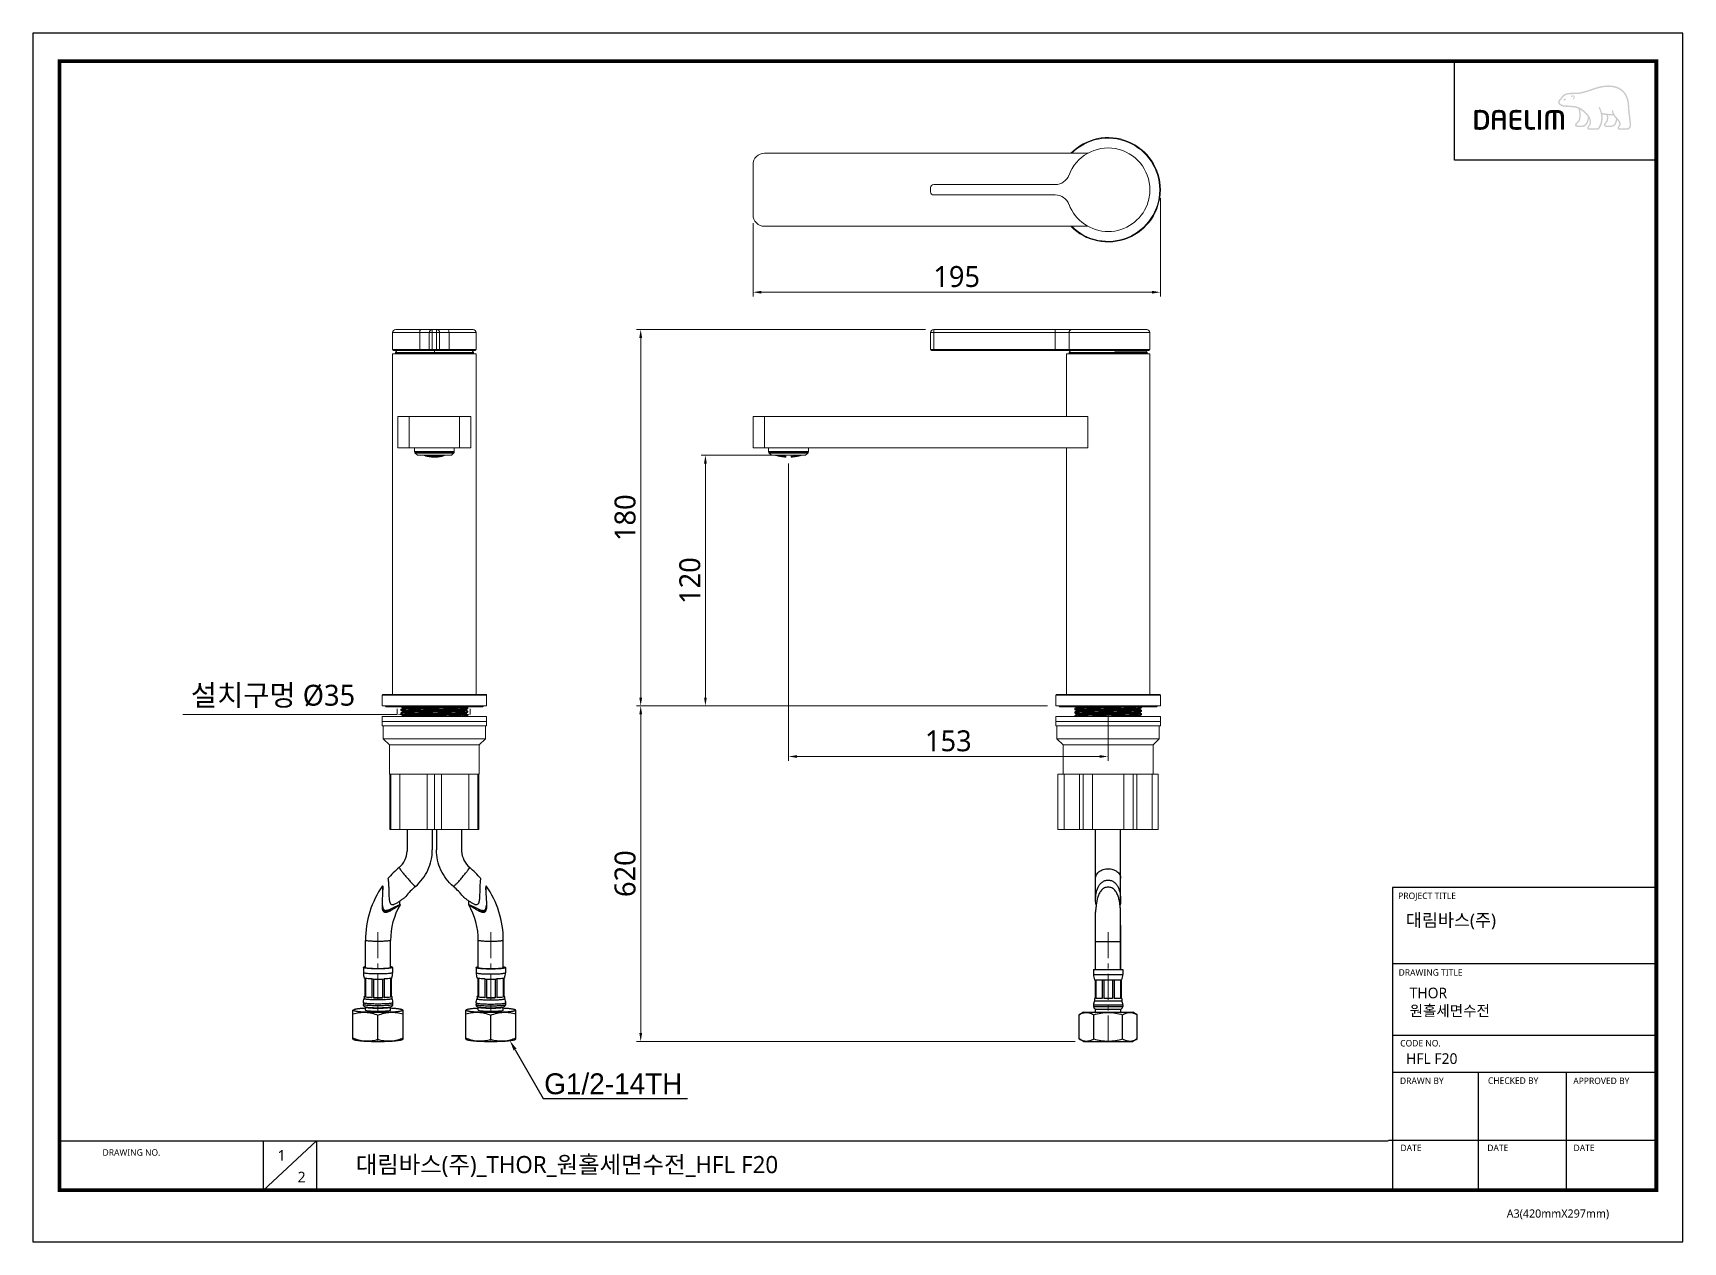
# Model space of a CAD drawing. Extents: x 2472 to 3262, y 0 to 579.
import ezdxf
from ezdxf import colors
from ezdxf.entities.mleader import LeaderData, LeaderLine
from ezdxf.math import Vec2, Vec3

# ---------------------------------------------------------------- set-up
doc = ezdxf.new("R2010")
doc.units = 0
doc.header["$LTSCALE"] = 10
doc.header["$MEASUREMENT"] = 0
doc.header["$PDMODE"] = 3
doc.header["$PDSIZE"] = -10
doc.linetypes.add('CENTER', pattern=[2, 1.25, -0.25, 0.25, -0.25])
doc.layers.get('0').update_dxf_attribs({"linetype": 'CONTINUOUS'})
doc.layers.get('DEFPOINTS').update_dxf_attribs({"linetype": 'CONTINUOUS'})
for name, color, linetype in [('1', 7, 'CONTINUOUS'), ('BODY', 7, 'CONTINUOUS'), ('DEF_LAYER_ASSEM_MEMBER', 7, 'CONTINUOUS')]:
    doc.layers.add(name, color=color, linetype=linetype)
doc.styles.add('Daelim Dimension', font='NanumGothic.ttf')
doc.styles.get("Standard").update_dxf_attribs({"font": 'GulimChe.ttf'})
doc.dimstyles.new('DEFAULT', dxfattribs={"dimscale": 2, "dimtxt": 2, "dimasz": 2, "dimexe": 0, "dimexo": 2, "dimgap": 1, "dimtad": 1, "dimdec": 0, "dimzin": 9, "dimdsep": 46, "dimtxsty": 'Daelim Dimension', "dimcen": 0.5, "dimclrd": 5, "dimclre": 5, "dimclrt": 256, "dimadec": 1, "dimazin": 0, "dimtfac": 1, "dimtdec": 0, "dimtix": 1, "dimtmove": 0, "dimatfit": 3, "dimfxl": 1, "dimtolj": 1, "dimtzin": 1, "dimlwd": 9, "dimlwe": 9, "dimarcsym": 0})

msp = doc.modelspace()

# ---------------------------------------------------------------- texts
at = {"color": 5, "ltscale": 40, "style": 'Daelim Dimension'}
for s, height, p in [('PROJECT TITLE', 3.1171, (3125.37, 164.16)), ('DRAWING TITLE', 3.1171, (3125.57, 127.47)), ('CODE NO.', 3.117, (3126.35, 93.6)), ('DRAWN BY', 3.117, (3126.23, 75.63)), ('CHECKED BY', 3.117, (3168.34, 75.68)), ('APPROVED BY', 3.1171, (3209.19, 75.58)), ('DRAWING NO.', 3.1171, (2505.13, 41.29)), ('DATE', 3.117, (3126.47, 43.5)), ('DATE', 3.117, (3168.01, 43.5)), ('DATE', 3.117, (3209.33, 43.5)), ('A3(420mmX297mm)', 3.9341, (3177.33, 11.66))]:
    msp.add_text(s, height=height, dxfattribs=at).set_placement(p)
at = {"attachment_point": 1, "style": 'Daelim Dimension'}
for s, insert, char_height, width in [('대림바스(주)', (3129.08, 157.12), 6.11, 98.2071), (' THOR\\P 원홀세면수전 ', (3129.13, 121.76), 5.101, 85.8447), ('HFL F20', (3129.13, 90.34), 5.101, 85.8447), ('1', (2588.96, 44.03), 5.1, 7.119), ('2', (2598.53, 33.63), 5.1, 7.119)]:
    msp.add_mtext(s, dxfattribs=dict(at, insert=insert, char_height=char_height, width=width))
at = {"color": 2, "insert": (2626.34, 41.16), "char_height": 8.198, "width": 362.8925, "attachment_point": 1, "style": 'Daelim Dimension'}
msp.add_mtext('대림바스(주)_THOR_원홀세면수전_HFL F20', dxfattribs=at)

# ---------------------------------------------------------------- blocks, each defined once
blk = doc.blocks.new('*D0')
at = {"color": 5, "lineweight": 9, "ltscale": 0.5, "transparency": 16777216}
for p, q in [((3011.51, 499.72), (3011.51, 452.68)), ((2816.51, 487.72), (2816.51, 452.68)), ((3007.51, 454.68), (2820.51, 454.68))]:
    blk.add_line(p, q, dxfattribs=at)
at = {"color": 5, "ltscale": 0.5, "transparency": 16777216}
for points in [[(2820.51, 455.34), (2820.51, 454.01), (2816.51, 454.68)], [(3007.51, 455.34), (3007.51, 454.01), (3011.51, 454.68)]]:
    blk.add_solid(points, dxfattribs=at)
at = {"layer": 'DEFPOINTS', "color": 0, "ltscale": 0.5, "transparency": 16777216}
for p in [(3011.51, 503.72), (2816.51, 491.72), (2816.51, 454.68)]:
    blk.add_point(p, dxfattribs=at)
at = {"color": 7, "ltscale": 0.5, "transparency": 16777216, "insert": (2914.01, 462.12), "char_height": 10, "attachment_point": 5, "style": 'Daelim Dimension'}
blk.add_mtext('\\A1;195', dxfattribs=at)
blk = doc.blocks.new('*D1')
at = {"color": 5, "lineweight": 9, "ltscale": 0.5, "transparency": 16777216}
for p, q in [((2899.01, 436.82), (2760.75, 436.82)), ((2762.75, 432.82), (2762.75, 260.62)), ((2957.51, 256.62), (2760.75, 256.62))]:
    blk.add_line(p, q, dxfattribs=at)
at = {"color": 5, "ltscale": 0.5, "transparency": 16777216}
for points in [[(2762.09, 432.82), (2763.42, 432.82), (2762.75, 436.82)], [(2762.09, 260.62), (2763.42, 260.62), (2762.75, 256.62)]]:
    blk.add_solid(points, dxfattribs=at)
at = {"layer": 'DEFPOINTS', "color": 0, "ltscale": 0.5, "transparency": 16777216}
for p in [(2903.01, 436.82), (2762.75, 256.62), (2961.51, 256.62)]:
    blk.add_point(p, dxfattribs=at)
at = {"color": 7, "ltscale": 0.5, "transparency": 16777216, "insert": (2755.31, 346.72), "char_height": 10, "attachment_point": 5, "rotation": 90, "style": 'Daelim Dimension'}
blk.add_mtext('\\A1;180', dxfattribs=at)
blk = doc.blocks.new('*D2')
at = {"color": 5, "lineweight": 9, "ltscale": 0.5, "transparency": 16777216}
for p, q in [((2829.51, 376.62), (2791.73, 376.62)), ((2793.73, 372.62), (2793.73, 260.62)), ((2957.51, 256.62), (2791.73, 256.62))]:
    blk.add_line(p, q, dxfattribs=at)
at = {"color": 5, "ltscale": 0.5, "transparency": 16777216}
for points in [[(2793.07, 372.62), (2794.4, 372.62), (2793.73, 376.62)], [(2793.07, 260.62), (2794.4, 260.62), (2793.73, 256.62)]]:
    blk.add_solid(points, dxfattribs=at)
at = {"layer": 'DEFPOINTS', "color": 0, "ltscale": 0.5, "transparency": 16777216}
for p in [(2833.51, 376.62), (2793.73, 256.62), (2961.51, 256.62)]:
    blk.add_point(p, dxfattribs=at)
at = {"color": 7, "ltscale": 0.5, "transparency": 16777216, "insert": (2786.31, 316.62), "char_height": 10, "attachment_point": 5, "rotation": 90, "style": 'Daelim Dimension'}
blk.add_mtext('\\A1;120', dxfattribs=at)
blk = doc.blocks.new('*D3')
at = {"color": 5, "lineweight": 9, "ltscale": 0.5, "transparency": 16777216}
for p, q in [((2833.51, 372.62), (2833.51, 230.41)), ((2986.51, 252.62), (2986.51, 230.41)), ((2837.51, 232.41), (2982.51, 232.41))]:
    blk.add_line(p, q, dxfattribs=at)
at = {"color": 5, "ltscale": 0.5, "transparency": 16777216}
for points in [[(2837.51, 233.08), (2837.51, 231.75), (2833.51, 232.41)], [(2982.51, 233.08), (2982.51, 231.75), (2986.51, 232.41)]]:
    blk.add_solid(points, dxfattribs=at)
at = {"layer": 'DEFPOINTS', "color": 0, "ltscale": 0.5, "transparency": 16777216}
for p in [(2833.51, 376.62), (2986.51, 256.62), (2986.51, 232.41)]:
    blk.add_point(p, dxfattribs=at)
at = {"color": 7, "ltscale": 0.5, "transparency": 16777216, "insert": (2910.01, 239.86), "char_height": 10, "attachment_point": 5, "style": 'Daelim Dimension'}
blk.add_mtext('\\A1;153', dxfattribs=at)
blk = doc.blocks.new('*D4')
at = {"color": 5, "lineweight": 9, "ltscale": 0.5, "transparency": 16777216}
for p, q in [((2957.51, 256.62), (2760.75, 256.62)), ((2762.75, 100.02), (2762.75, 252.62)), ((2970.76, 96.02), (2760.75, 96.02))]:
    blk.add_line(p, q, dxfattribs=at)
at = {"color": 5, "ltscale": 0.5, "transparency": 16777216}
for points in [[(2762.09, 252.62), (2763.42, 252.62), (2762.75, 256.62)], [(2762.09, 100.02), (2763.42, 100.02), (2762.75, 96.02)]]:
    blk.add_solid(points, dxfattribs=at)
at = {"layer": 'DEFPOINTS', "color": 0, "ltscale": 0.5, "transparency": 16777216}
for p in [(2762.75, 256.62), (2961.51, 256.62), (2974.76, 96.02)]:
    blk.add_point(p, dxfattribs=at)
at = {"color": 7, "ltscale": 0.5, "transparency": 16777216, "insert": (2755.31, 176.32), "char_height": 10, "attachment_point": 5, "rotation": 90, "style": 'Daelim Dimension'}
blk.add_mtext('\\A1;620', dxfattribs=at)
blk = doc.blocks.new('*D6')
at = {"color": 5, "lineweight": 9, "ltscale": 0.5, "transparency": 16777216}
for p, q in [((2646.17, 255.29), (2646.17, 252.58)), ((2681.17, 255.27), (2681.17, 252.58)), ((2646.17, 252.58), (2543.61, 252.58)), ((2677.17, 252.58), (2650.17, 252.58))]:
    blk.add_line(p, q, dxfattribs=at)
at = {"color": 5, "ltscale": 0.5, "transparency": 16777216}
for points in [[(2650.17, 253.25), (2650.17, 251.92), (2646.17, 252.58)], [(2677.17, 253.25), (2677.17, 251.92), (2681.17, 252.58)]]:
    blk.add_solid(points, dxfattribs=at)
at = {"layer": 'DEFPOINTS', "color": 0, "ltscale": 0.5, "transparency": 16777216}
for p in [(2646.17, 251.29), (2681.17, 252.58), (2681.17, 251.27)]:
    blk.add_point(p, dxfattribs=at)
at = {"color": 7, "ltscale": 0.5, "transparency": 16777216, "insert": (2586.72, 261.21), "char_height": 10, "attachment_point": 5, "style": 'Daelim Dimension'}
blk.add_mtext('\\A1;설치구멍 %%C35', dxfattribs=at)

# ---------------------------------------------------------------- dimensions: what is measured, and where the dimension line sits
at = {"color": 5, "ltscale": 0.5}
for base, p1, p2, picture, middle in [((2816.51, 454.68), (3011.51, 503.72), (2816.51, 491.72), '*D0', (2914.01, 462.12)), ((2986.51, 232.41), (2833.51, 376.62), (2986.51, 256.62), '*D3', (2910.01, 239.86))]:
    dim = msp.add_linear_dim(base=base, p1=p1, p2=p2, dimstyle='DEFAULT', override={"dimtxt": 5, "dimexe": 1, "dimclrt": 7}, dxfattribs=at)
    dim.commit()
    dim.dimension.update_dxf_attribs({"geometry": picture, "text_midpoint": middle})
for base, p1, picture, middle in [((2762.75, 256.62), (2903.01, 436.82), '*D1', (2755.31, 346.72)), ((2793.73, 256.62), (2833.51, 376.62), '*D2', (2786.31, 316.62))]:
    dim = msp.add_linear_dim(base=base, p1=p1, p2=(2961.51, 256.62), angle=90, dimstyle='DEFAULT', override={"dimtxt": 5, "dimexe": 1, "dimclrt": 7}, dxfattribs=at)
    dim.commit()
    dim.dimension.update_dxf_attribs({"geometry": picture, "text_midpoint": middle})
dim = msp.add_linear_dim(base=(2681.17, 252.58), p1=(2646.17, 251.29), p2=(2681.17, 251.27), text='설치구멍 %%C<>', dimstyle='DEFAULT', override={"dimtxt": 5, "dimclrt": 7}, dxfattribs=at)
dim.commit()
dim.dimension.update_dxf_attribs({"geometry": '*D6', "text_midpoint": (2586.72, 252.58), "dimtype": 160})
dim = msp.add_linear_dim(base=(2762.75, 256.62), p1=(2974.76, 96.02), p2=(2961.51, 256.62), angle=90, text='620', dimstyle='DEFAULT', override={"dimtxt": 5, "dimexe": 1, "dimclrt": 7}, dxfattribs=at)
dim.commit()
dim.dimension.update_dxf_attribs({"geometry": '*D4', "text_midpoint": (2755.31, 176.32)})

# ---------------------------------------------------------------- hatches: boundary and pattern name
h = msp.add_hatch(color=5)
edge = h.paths.add_edge_path()
edge.add_spline(control_points=[(3233.53, 550.71), (3230.7, 553.89), (3226.29, 553.92), (3223.09, 553.39)], knot_values=[4, 4, 4, 4, 5, 5, 5, 5], degree=3, periodic=0)
edge.add_spline(control_points=[(3223.09, 553.39), (3221.14, 553.07), (3219.25, 552.42), (3217.42, 551.81)], knot_values=[5, 5, 5, 5, 6, 6, 6, 6], degree=3, periodic=0)
edge.add_spline(control_points=[(3217.42, 551.81), (3215.91, 551.28), (3214.33, 550.75), (3212.75, 550.4)], knot_values=[6, 6, 6, 6, 7, 7, 7, 7], degree=3, periodic=0)
edge.add_spline(control_points=[(3212.75, 550.4), (3211.66, 550.17), (3210.28, 550.17), (3209.06, 550.16)], knot_values=[7, 7, 7, 7, 8, 8, 8, 8], degree=3, periodic=0)
edge.add_spline(control_points=[(3209.06, 550.16), (3209.06, 550.16), (3207.9, 550.14), (3207.9, 550.14)], knot_values=[8.00001, 8.00001, 8.00001, 8.00001, 9, 9, 9, 9], degree=3, periodic=0)
edge.add_spline(control_points=[(3207.9, 550.14), (3205.62, 550.08), (3204.06, 549.3), (3203.29, 547.8)], knot_values=[9, 9, 9, 9, 10, 10, 10, 10], degree=3, periodic=0)
edge.add_spline(control_points=[(3203.29, 547.8), (3203.29, 547.8), (3203.25, 547.73), (3203.25, 547.73)], knot_values=[10.00001, 10.00001, 10.00001, 10.00001, 11, 11, 11, 11], degree=3, periodic=0)
edge.add_spline(control_points=[(3203.25, 547.73), (3203.12, 547.51), (3202.95, 547.32), (3202.75, 547.14)], knot_values=[11, 11, 11, 11, 12, 12, 12, 12], degree=3, periodic=0)
edge.add_spline(control_points=[(3202.75, 547.14), (3202.54, 546.93), (3202.33, 546.72), (3202.18, 546.45)], knot_values=[12, 12, 12, 12, 13, 13, 13, 13], degree=3, periodic=0)
edge.add_spline(control_points=[(3202.18, 546.45), (3201.89, 545.94), (3201.86, 545.42), (3202.11, 544.94)], knot_values=[13, 13, 13, 13, 14, 14, 14, 14], degree=3, periodic=0)
edge.add_spline(control_points=[(3202.11, 544.94), (3202.6, 544.03), (3203.98, 543.54), (3204.8, 543.47), (3204.8, 543.47), (3206.03, 543.4), (3206.03, 543.4)], knot_values=[14, 14, 14, 14, 15, 15, 15, 16, 16, 16, 16], degree=3, periodic=0)
edge.add_spline(control_points=[(3206.03, 543.4), (3207.33, 543.32), (3208.95, 543.23), (3209.92, 543.06)], knot_values=[16, 16, 16, 16, 17, 17, 17, 17], degree=3, periodic=0)
edge.add_spline(control_points=[(3209.92, 543.06), (3210.53, 542.95), (3211.12, 542.76), (3211.66, 542.51)], knot_values=[17, 17, 17, 17, 18, 18, 18, 18], degree=3, periodic=0)
edge.add_spline(control_points=[(3211.66, 542.51), (3211.69, 542.45), (3212.18, 540.67), (3212.08, 538.7)], knot_values=[18, 18, 18, 18, 19, 19, 19, 19], degree=3, periodic=0)
edge.add_spline(control_points=[(3212.08, 538.7), (3211.99, 536.91), (3211.2, 536.29), (3210.64, 535.83)], knot_values=[19, 19, 19, 19, 20, 20, 20, 20], degree=3, periodic=0)
edge.add_spline(control_points=[(3210.64, 535.83), (3210.63, 535.82), (3210.08, 535.39), (3210.04, 534.86)], knot_values=[20, 20, 20, 20, 21, 21, 21, 21], degree=3, periodic=0)
edge.add_spline(control_points=[(3210.04, 534.86), (3210.02, 534.58), (3210.09, 534.32), (3210.26, 534.14)], knot_values=[21, 21, 21, 21, 22, 22, 22, 22], degree=3, periodic=0)
edge.add_spline(control_points=[(3210.26, 534.14), (3210.45, 533.93), (3210.74, 533.83), (3211.11, 533.83), (3211.11, 533.83), (3213.58, 533.83), (3213.58, 533.83)], knot_values=[22, 22, 22, 22, 23, 23, 23, 24, 24, 24, 24], degree=3, periodic=0)
edge.add_spline(control_points=[(3213.58, 533.83), (3215.61, 533.83), (3216.47, 536.2), (3216.68, 537.86)], knot_values=[24, 24, 24, 24, 25, 25, 25, 25], degree=3, periodic=0)
edge.add_spline(control_points=[(3216.68, 537.86), (3217.28, 536.67), (3217.27, 535.33), (3216.51, 534.48)], knot_values=[25, 25, 25, 25, 26, 26, 26, 26], degree=3, periodic=0)
edge.add_spline(control_points=[(3216.51, 534.48), (3216.51, 534.48), (3215.85, 533.87), (3215.92, 533.28)], knot_values=[26.00001, 26.00001, 26.00001, 26.00001, 27, 27, 27, 27], degree=3, periodic=0)
edge.add_spline(control_points=[(3215.92, 533.28), (3215.98, 532.67), (3216.5, 532.42), (3216.91, 532.42), (3216.91, 532.42), (3220.44, 532.42), (3220.44, 532.42)], knot_values=[27, 27, 27, 27, 28, 28, 28, 29, 29, 29, 29], degree=3, periodic=0)
edge.add_spline(control_points=[(3220.44, 532.42), (3221.06, 532.42), (3221.56, 532.7), (3221.89, 533.24)], knot_values=[29, 29, 29, 29, 30, 30, 30, 30], degree=3, periodic=0)
edge.add_spline(control_points=[(3221.89, 533.24), (3223.33, 535.61), (3223.4, 537.95), (3223.09, 539.77)], knot_values=[30, 30, 30, 30, 31, 31, 31, 31], degree=3, periodic=0)
edge.add_spline(control_points=[(3223.09, 539.77), (3223.51, 539.68), (3224.23, 539.55), (3225.11, 539.46)], knot_values=[31, 31, 31, 31, 32, 32, 32, 32], degree=3, periodic=0)
edge.add_spline(control_points=[(3225.11, 539.46), (3225.17, 539.21), (3225.26, 538.65), (3225.26, 538.65)], knot_values=[32, 32, 32, 32, 33, 33, 33, 33], degree=3, periodic=0)
edge.add_spline(control_points=[(3225.26, 538.65), (3225.28, 538.44), (3225.28, 538.25), (3225.28, 538.08)], knot_values=[33, 33, 33, 33, 34, 34, 34, 34], degree=3, periodic=0)
edge.add_spline(control_points=[(3225.28, 538.08), (3225.28, 536.71), (3224.68, 536.12), (3224.34, 535.78)], knot_values=[34, 34, 34, 34, 35, 35, 35, 35], degree=3, periodic=0)
edge.add_spline(control_points=[(3224.34, 535.78), (3224.33, 535.78), (3223.86, 535.31), (3223.81, 534.92)], knot_values=[35, 35, 35, 35, 36, 36, 36, 36], degree=3, periodic=0)
edge.add_spline(control_points=[(3223.81, 534.92), (3223.81, 534.92), (3223.71, 534.51), (3224.07, 534.15)], knot_values=[36.00001, 36.00001, 36.00001, 36.00001, 37, 37, 37, 37], degree=3, periodic=0)
edge.add_spline(control_points=[(3224.07, 534.15), (3224.26, 533.94), (3224.58, 533.83), (3224.99, 533.83), (3224.99, 533.83), (3227.73, 533.83), (3227.73, 533.83)], knot_values=[37, 37, 37, 37, 38, 38, 38, 39, 39, 39, 39], degree=3, periodic=0)
edge.add_spline(control_points=[(3227.73, 533.83), (3229.48, 533.83), (3230.02, 535.99), (3230.19, 537.11)], knot_values=[39, 39, 39, 39, 40, 40, 40, 40], degree=3, periodic=0)
edge.add_spline(control_points=[(3230.19, 537.11), (3230.5, 536.71), (3230.86, 536.24), (3231.07, 535.78)], knot_values=[40, 40, 40, 40, 41, 41, 41, 41], degree=3, periodic=0)
edge.add_spline(control_points=[(3231.07, 535.78), (3231.22, 535.48), (3231.24, 535.13), (3231.13, 534.81)], knot_values=[41, 41, 41, 41, 42, 42, 42, 42], degree=3, periodic=0)
edge.add_spline(control_points=[(3231.13, 534.81), (3230.95, 534.23), (3230.22, 533.81), (3230.37, 533.12)], knot_values=[42, 42, 42, 42, 43, 43, 43, 43], degree=3, periodic=0)
edge.add_spline(control_points=[(3230.37, 533.12), (3230.5, 532.58), (3230.94, 532.42), (3231.41, 532.42), (3231.41, 532.42), (3234.92, 532.42), (3234.92, 532.42)], knot_values=[43, 43, 43, 43, 44, 44, 44, 45, 45, 45, 45], degree=3, periodic=0)
edge.add_spline(control_points=[(3234.92, 532.42), (3234.95, 532.42), (3235.65, 532.41), (3236.22, 533.01)], knot_values=[45, 45, 45, 45, 46, 46, 46, 46], degree=3, periodic=0)
edge.add_spline(control_points=[(3236.22, 533.01), (3236.74, 533.58), (3236.95, 534.42), (3236.83, 535.6)], knot_values=[46, 46, 46, 46, 47, 47, 47, 47], degree=3, periodic=0)
edge.add_spline(control_points=[(3236.83, 535.6), (3236.83, 535.6), (3236.3, 540.2), (3236.3, 540.2)], knot_values=[0, 0, 0, 0, 1, 1, 1, 1], degree=3, periodic=0)
edge.add_spline(control_points=[(3236.3, 540.2), (3236.1, 541.53), (3236.07, 542.25), (3236.04, 542.96), (3236.04, 542.96), (3235.91, 544.77), (3235.91, 544.77)], knot_values=[1, 1, 1, 1, 2, 2, 2, 3, 3, 3, 3], degree=3, periodic=0)
edge.add_spline(control_points=[(3235.91, 544.77), (3235.64, 547.24), (3234.84, 549.25), (3233.53, 550.71)], knot_values=[3, 3, 3, 3, 4, 4, 4, 4], degree=3, periodic=0)
edge = h.paths.add_edge_path(flags=16)
edge.add_spline(control_points=[(3212.89, 549.75), (3214.52, 550.1), (3216.11, 550.64), (3217.64, 551.17)], knot_values=[31, 31, 31, 31, 32, 32, 32, 32], degree=3, periodic=0)
edge.add_spline(control_points=[(3217.64, 551.17), (3219.44, 551.78), (3221.3, 552.41), (3223.2, 552.73)], knot_values=[32, 32, 32, 32, 33, 33, 33, 33], degree=3, periodic=0)
edge.add_spline(control_points=[(3223.2, 552.73), (3226.24, 553.23), (3230.4, 553.2), (3233.02, 550.27)], knot_values=[33, 33, 33, 33, 34, 34, 34, 34], degree=3, periodic=0)
edge.add_spline(control_points=[(3233.02, 550.27), (3234.23, 548.91), (3234.98, 547.03), (3235.23, 544.7), (3235.23, 544.7), (3235.36, 542.92), (3235.36, 542.92)], knot_values=[34, 34, 34, 34, 35, 35, 35, 36, 36, 36, 36], degree=3, periodic=0)
edge.add_spline(control_points=[(3235.36, 542.92), (3235.39, 542.21), (3235.44, 541.47), (3235.62, 540.11), (3235.62, 540.11), (3236.15, 535.52), (3236.15, 535.52)], knot_values=[36, 36, 36, 36, 37, 37, 37, 38, 38, 38, 38], degree=3, periodic=0)
edge.add_spline(control_points=[(3236.15, 535.52), (3236.24, 534.57), (3236.09, 533.89), (3235.73, 533.48)], knot_values=[38, 38, 38, 38, 39, 39, 39, 39], degree=3, periodic=0)
edge.add_spline(control_points=[(3235.73, 533.48), (3235.38, 533.09), (3234.95, 533.09), (3234.92, 533.09), (3234.92, 533.09), (3231.47, 533.09), (3231.47, 533.09)], knot_values=[0, 0, 0, 0, 1, 1, 1, 2, 2, 2, 2], degree=3, periodic=0)
edge.add_spline(control_points=[(3231.47, 533.09), (3231.26, 533.09), (3231.09, 533.18), (3231.09, 533.43)], knot_values=[2, 2, 2, 2, 3, 3, 3, 3], degree=3, periodic=0)
edge.add_spline(control_points=[(3231.09, 533.43), (3231.09, 533.79), (3231.55, 534.09), (3231.73, 534.55)], knot_values=[3, 3, 3, 3, 4, 4, 4, 4], degree=3, periodic=0)
edge.add_spline(control_points=[(3231.73, 534.55), (3231.92, 535.05), (3231.9, 535.59), (3231.68, 536.07)], knot_values=[4, 4, 4, 4, 5, 5, 5, 5], degree=3, periodic=0)
edge.add_spline(control_points=[(3231.68, 536.07), (3231.27, 536.94), (3230.66, 537.63), (3230.07, 538.29)], knot_values=[5, 5, 5, 5, 6, 6, 6, 6], degree=3, periodic=0)
edge.add_spline(control_points=[(3230.07, 538.29), (3229.23, 539.23), (3228.33, 540.13), (3228.27, 541.42)], knot_values=[6, 6, 6, 6, 7, 7, 7, 7], degree=3, periodic=0)
edge.add_spline(control_points=[(3228.27, 541.42), (3228.26, 541.61), (3228.18, 541.79), (3227.99, 541.78)], knot_values=[7, 7, 7, 7, 8, 8, 8, 8], degree=3, periodic=0)
edge.add_spline(control_points=[(3227.99, 541.78), (3227.81, 541.78), (3227.68, 541.61), (3227.69, 541.37)], knot_values=[8, 8, 8, 8, 9, 9, 9, 9], degree=3, periodic=0)
edge.add_spline(control_points=[(3227.69, 541.37), (3227.73, 540.88), (3227.86, 540.43), (3228.03, 540.02)], knot_values=[9, 9, 9, 9, 10, 10, 10, 10], degree=3, periodic=0)
edge.add_spline(control_points=[(3228.03, 540.02), (3225.75, 539.92), (3223.47, 540.37), (3222.93, 540.49)], knot_values=[10, 10, 10, 10, 11, 11, 11, 11], degree=3, periodic=0)
edge.add_spline(control_points=[(3222.93, 540.49), (3222.53, 542.11), (3221.87, 543.17), (3221.86, 543.19)], knot_values=[11, 11, 11, 11, 12, 12, 12, 12], degree=3, periodic=0)
edge.add_spline(control_points=[(3221.86, 543.19), (3221.76, 543.35), (3221.59, 543.41), (3221.46, 543.33)], knot_values=[12, 12, 12, 12, 13, 13, 13, 13], degree=3, periodic=0)
edge.add_spline(control_points=[(3221.46, 543.33), (3221.33, 543.25), (3221.3, 543.06), (3221.4, 542.9)], knot_values=[13, 13, 13, 13, 14, 14, 14, 14], degree=3, periodic=0)
edge.add_spline(control_points=[(3221.4, 542.9), (3221.42, 542.85), (3224.13, 538.25), (3221.31, 533.58)], knot_values=[14, 14, 14, 14, 15, 15, 15, 15], degree=3, periodic=0)
edge.add_spline(control_points=[(3221.31, 533.58), (3221.11, 533.25), (3220.83, 533.09), (3220.44, 533.09), (3220.44, 533.09), (3216.93, 533.09), (3216.93, 533.09)], knot_values=[15, 15, 15, 15, 16, 16, 16, 17, 17, 17, 17], degree=3, periodic=0)
edge.add_spline(control_points=[(3216.93, 533.09), (3216.79, 533.09), (3216.57, 533.19), (3216.57, 533.43)], knot_values=[17, 17, 17, 17, 18, 18, 18, 18], degree=3, periodic=0)
edge.add_spline(control_points=[(3216.57, 533.43), (3216.57, 533.67), (3216.91, 534.03), (3216.91, 534.03)], knot_values=[18, 18, 18, 18, 19, 19, 19, 19], degree=3, periodic=0)
edge.add_spline(control_points=[(3216.91, 534.03), (3218.32, 535.61), (3217.61, 538.07), (3216.25, 539.7)], knot_values=[19, 19, 19, 19, 20, 20, 20, 20], degree=3, periodic=0)
edge.add_spline(control_points=[(3216.25, 539.7), (3214.93, 541.26), (3212.78, 543.24), (3210.03, 543.73)], knot_values=[20, 20, 20, 20, 21, 21, 21, 21], degree=3, periodic=0)
edge.add_spline(control_points=[(3210.03, 543.73), (3209.04, 543.9), (3207.39, 544), (3206.06, 544.07), (3206.06, 544.07), (3204.85, 544.14), (3204.85, 544.14)], knot_values=[21, 21, 21, 21, 22, 22, 22, 23, 23, 23, 23], degree=3, periodic=0)
edge.add_spline(control_points=[(3204.85, 544.14), (3204.17, 544.19), (3203.06, 544.61), (3202.71, 545.25)], knot_values=[23, 23, 23, 23, 24, 24, 24, 24], degree=3, periodic=0)
edge.add_spline(control_points=[(3202.71, 545.25), (3202.56, 545.52), (3202.58, 545.81), (3202.77, 546.11)], knot_values=[24, 24, 24, 24, 25, 25, 25, 25], degree=3, periodic=0)
edge.add_spline(control_points=[(3202.77, 546.11), (3202.88, 546.31), (3203.06, 546.48), (3203.24, 546.66)], knot_values=[25, 25, 25, 25, 26, 26, 26, 26], degree=3, periodic=0)
edge.add_spline(control_points=[(3203.24, 546.66), (3203.45, 546.88), (3203.66, 547.1), (3203.84, 547.4)], knot_values=[26, 26, 26, 26, 27, 27, 27, 27], degree=3, periodic=0)
edge.add_spline(control_points=[(3203.84, 547.4), (3203.84, 547.4), (3203.89, 547.49), (3203.89, 547.49)], knot_values=[27.00001, 27.00001, 27.00001, 27.00001, 28, 28, 28, 28], degree=3, periodic=0)
edge.add_spline(control_points=[(3203.89, 547.49), (3204.56, 548.76), (3205.9, 549.42), (3207.93, 549.47)], knot_values=[28, 28, 28, 28, 29, 29, 29, 29], degree=3, periodic=0)
edge.add_spline(control_points=[(3207.93, 549.47), (3207.93, 549.47), (3209.06, 549.48), (3209.06, 549.48)], knot_values=[29.00001, 29.00001, 29.00001, 29.00001, 30, 30, 30, 30], degree=3, periodic=0)
edge.add_spline(control_points=[(3209.06, 549.48), (3210.3, 549.49), (3211.73, 549.5), (3212.89, 549.75)], knot_values=[30, 30, 30, 30, 31, 31, 31, 31], degree=3, periodic=0)
edge = h.paths.add_edge_path(flags=0)
edge.add_spline(control_points=[(3209.55, 548.8), (3209.79, 548.62), (3209.94, 548.36), (3209.9, 548.05)], knot_values=[8, 8, 8, 8, 9, 9, 9, 9], degree=3, periodic=0)
edge.add_spline(control_points=[(3209.9, 548.05), (3209.85, 547.59), (3209.46, 547.11), (3209.17, 546.96)], knot_values=[7, 7, 7, 7, 8, 8, 8, 8], degree=3, periodic=0)
edge.add_spline(control_points=[(3209.17, 546.96), (3209.06, 546.92), (3208.93, 546.94), (3208.89, 547.04)], knot_values=[6, 6, 6, 6, 7, 7, 7, 7], degree=3, periodic=0)
edge.add_spline(control_points=[(3208.89, 547.04), (3208.84, 547.15), (3208.9, 547.27), (3209, 547.33)], knot_values=[5, 5, 5, 5, 6, 6, 6, 6], degree=3, periodic=0)
edge.add_spline(control_points=[(3209, 547.33), (3209.17, 547.43), (3209.41, 547.76), (3209.44, 548.04)], knot_values=[4, 4, 4, 4, 5, 5, 5, 5], degree=3, periodic=0)
edge.add_spline(control_points=[(3209.44, 548.04), (3209.46, 548.21), (3209.41, 548.34), (3209.28, 548.44)], knot_values=[3, 3, 3, 3, 4, 4, 4, 4], degree=3, periodic=0)
edge.add_spline(control_points=[(3209.28, 548.44), (3208.92, 548.7), (3208.49, 548.19), (3208.45, 548.16)], knot_values=[2, 2, 2, 2, 3, 3, 3, 3], degree=3, periodic=0)
edge.add_spline(control_points=[(3208.45, 548.16), (3208.37, 548.07), (3208.24, 548.05), (3208.17, 548.12)], knot_values=[1, 1, 1, 1, 2, 2, 2, 2], degree=3, periodic=0)
edge.add_spline(control_points=[(3208.17, 548.12), (3208.07, 548.19), (3208.09, 548.33), (3208.17, 548.42)], knot_values=[0, 0, 0, 0, 1, 1, 1, 1], degree=3, periodic=0)
edge.add_spline(control_points=[(3208.17, 548.42), (3208.39, 548.66), (3209, 549.18), (3209.55, 548.8)], knot_values=[9, 9, 9, 9, 10, 10, 10, 10], degree=3, periodic=0)
edge = h.paths.add_edge_path(flags=16)
edge.add_spline(control_points=[(3212.71, 538.67), (3212.78, 540.09), (3212.57, 541.39), (3212.41, 542.11), (3212.41, 542.11), (3214.62, 540.85), (3216.23, 538.59)], knot_values=[5, 5, 5, 5, 6, 6, 6, 7, 7, 7, 7], degree=3, periodic=0)
edge.add_spline(control_points=[(3216.23, 538.59), (3216.11, 537.63), (3215.57, 534.46), (3213.58, 534.46), (3213.58, 534.46), (3211.11, 534.46), (3211.11, 534.46)], knot_values=[0, 0, 0, 0, 1, 1, 1, 2, 2, 2, 2], degree=3, periodic=0)
edge.add_spline(control_points=[(3211.11, 534.46), (3210.92, 534.46), (3210.71, 534.62), (3210.71, 534.85)], knot_values=[2, 2, 2, 2, 3, 3, 3, 3], degree=3, periodic=0)
edge.add_spline(control_points=[(3210.71, 534.85), (3210.71, 535.09), (3211.01, 535.33), (3211.04, 535.34)], knot_values=[3, 3, 3, 3, 4, 4, 4, 4], degree=3, periodic=0)
edge.add_spline(control_points=[(3211.04, 535.34), (3211.66, 535.84), (3212.61, 536.6), (3212.71, 538.67)], knot_values=[4, 4, 4, 4, 5, 5, 5, 5], degree=3, periodic=0)
edge = h.paths.add_edge_path(flags=0)
edge.add_spline(control_points=[(3205.76, 547.1), (3205.76, 547.1), (3205.84, 547.06), (3205.73, 546.93)], knot_values=[1.00001, 1.00001, 1.00001, 1.00001, 2, 2, 2, 2], degree=3, periodic=0)
edge.add_spline(control_points=[(3205.73, 546.93), (3205.43, 546.51), (3205.13, 546.42), (3205.13, 546.42)], knot_values=[2, 2, 2, 2, 2.99999, 2.99999, 2.99999, 2.99999], degree=3, periodic=0)
edge.add_spline(control_points=[(3205.13, 546.42), (3205.13, 546.42), (3204.9, 546.34), (3204.78, 546.49)], knot_values=[3.00001, 3.00001, 3.00001, 3.00001, 4, 4, 4, 4], degree=3, periodic=0)
edge.add_spline(control_points=[(3204.78, 546.49), (3204.52, 546.79), (3204.51, 546.96), (3204.51, 546.96), (3204.51, 546.96), (3204.49, 547.08), (3204.61, 547.11)], knot_values=[4, 4, 4, 4, 5, 5, 5, 6, 6, 6, 6], degree=3, periodic=0)
edge.add_spline(control_points=[(3205.76, 547.1), (3205.13, 547.35), (3204.61, 547.11), (3204.61, 547.11)], knot_values=[0.00001, 0.00001, 0.00001, 0.00001, 1, 1, 1, 1], degree=3, periodic=0)
edge = h.paths.add_edge_path(flags=16)
edge.add_spline(control_points=[(3225.79, 539.4), (3226.56, 539.35), (3227.53, 539.31), (3228.36, 539.36)], knot_values=[6, 6, 6, 6, 7, 7, 7, 7], degree=3, periodic=0)
edge.add_spline(control_points=[(3228.36, 539.36), (3228.68, 538.86), (3229.21, 538.24), (3229.61, 537.77)], knot_values=[7, 7, 7, 7, 8, 8, 8, 8], degree=3, periodic=0)
edge.add_spline(control_points=[(3229.61, 537.77), (3229.61, 537.73), (3229.39, 534.46), (3227.73, 534.46)], knot_values=[9, 9, 9, 9, 10, 10, 10, 10], degree=3, periodic=0)
edge.add_spline(control_points=[(3227.73, 534.46), (3227.73, 534.46), (3224.91, 534.46), (3224.91, 534.46)], knot_values=[0, 0, 0, 0, 1, 1, 1, 1], degree=3, periodic=0)
edge.add_spline(control_points=[(3224.91, 534.46), (3224.69, 534.46), (3224.53, 534.64), (3224.53, 534.85)], knot_values=[1, 1, 1, 1, 2, 2, 2, 2], degree=3, periodic=0)
edge.add_spline(control_points=[(3224.53, 534.85), (3224.53, 535.06), (3224.76, 535.32), (3224.78, 535.33)], knot_values=[2, 2, 2, 2, 3, 3, 3, 3], degree=3, periodic=0)
edge.add_spline(control_points=[(3224.78, 535.33), (3225.36, 535.89), (3225.94, 536.65), (3225.94, 538.06)], knot_values=[3, 3, 3, 3, 4, 4, 4, 4], degree=3, periodic=0)
edge.add_spline(control_points=[(3225.94, 538.06), (3225.94, 538.27), (3225.93, 538.49), (3225.9, 538.72)], knot_values=[4, 4, 4, 4, 5, 5, 5, 5], degree=3, periodic=0)
edge.add_spline(control_points=[(3225.9, 538.72), (3225.9, 538.72), (3225.82, 539.13), (3225.79, 539.4)], knot_values=[5.00001, 5.00001, 5.00001, 5.00001, 6, 6, 6, 6], degree=3, periodic=0)
h = msp.add_hatch(color=5)
edge = h.paths.add_edge_path()
edge.add_spline(control_points=[(3168.85, 538.02), (3168.85, 540.61), (3167.46, 541.99), (3164.85, 541.99)], knot_values=[7, 7, 7, 7, 8, 8, 8, 8], degree=3, periodic=0)
edge.add_spline(control_points=[(3164.85, 541.99), (3163.89, 541.99), (3162.67, 541.93), (3162.28, 541.86)], knot_values=[0, 0, 0, 0, 1, 1, 1, 1], degree=3, periodic=0)
edge.add_spline(control_points=[(3162.28, 541.86), (3162.03, 541.82), (3161.87, 541.64), (3161.87, 541.39), (3161.87, 541.39), (3161.87, 532.99), (3161.87, 532.99)], knot_values=[1, 1, 1, 1, 2, 2, 2, 3, 3, 3, 3], degree=3, periodic=0)
edge.add_spline(control_points=[(3161.87, 532.99), (3161.87, 532.73), (3162.03, 532.55), (3162.29, 532.5)], knot_values=[3, 3, 3, 3, 4, 4, 4, 4], degree=3, periodic=0)
edge.add_spline(control_points=[(3162.29, 532.5), (3162.67, 532.45), (3163.88, 532.39), (3164.85, 532.39)], knot_values=[4, 4, 4, 4, 5, 5, 5, 5], degree=3, periodic=0)
edge.add_spline(control_points=[(3164.85, 532.39), (3167.46, 532.39), (3168.85, 533.76), (3168.85, 536.36), (3168.85, 536.36), (3168.85, 538.02), (3168.85, 538.02)], knot_values=[5, 5, 5, 5, 6, 6, 6, 7, 7, 7, 7], degree=3, periodic=0)
edge = h.paths.add_edge_path(flags=16)
edge.add_spline(control_points=[(3164.84, 540.69), (3166.58, 540.69), (3167.36, 539.86), (3167.36, 538.02), (3167.36, 538.02), (3167.36, 537.6), (3167.36, 537.19)], knot_values=[4, 4, 4, 4, 5, 5, 5, 5.5, 5.5, 5.5, 5.5], degree=3, periodic=0)
edge.add_spline(control_points=[(3167.36, 537.19), (3167.36, 536.77), (3167.36, 536.36), (3167.36, 536.36)], knot_values=[5.5, 5.5, 5.5, 5.5, 6, 6, 6, 6], degree=3, periodic=0)
edge.add_spline(control_points=[(3167.36, 536.36), (3167.36, 534.56), (3166.53, 533.68), (3164.85, 533.68)], knot_values=[0, 0, 0, 0, 1, 1, 1, 1], degree=3, periodic=0)
edge.add_spline(control_points=[(3164.85, 533.68), (3164.85, 533.68), (3163.69, 533.7), (3163.38, 533.71), (3163.38, 533.71), (3163.38, 540.62), (3163.38, 540.62)], knot_values=[1.00001, 1.00001, 1.00001, 1.00001, 2, 2, 2, 3, 3, 3, 3], degree=3, periodic=0)
edge.add_spline(control_points=[(3163.38, 540.62), (3163.99, 540.69), (3164.84, 540.69), (3164.84, 540.69)], knot_values=[3, 3, 3, 3, 4, 4, 4, 4], degree=3, periodic=0)
h = msp.add_hatch(color=5)
edge = h.paths.add_edge_path()
edge.add_spline(control_points=[(3176.82, 539.28), (3176.82, 541.15), (3175.92, 541.99), (3173.91, 541.99)], knot_values=[13, 13, 13, 13, 14, 14, 14, 14], degree=3, periodic=0)
edge.add_spline(control_points=[(3173.91, 541.99), (3173.91, 541.99), (3173.18, 541.99), (3173.18, 541.99)], knot_values=[0.00001, 0.00001, 0.00001, 0.00001, 1, 1, 1, 1], degree=3, periodic=0)
edge.add_spline(control_points=[(3173.18, 541.99), (3171.18, 541.99), (3170.29, 541.15), (3170.29, 539.28), (3170.29, 539.28), (3170.29, 532.88), (3170.29, 532.88)], knot_values=[1, 1, 1, 1, 2, 2, 2, 3, 3, 3, 3], degree=3, periodic=0)
edge.add_spline(control_points=[(3170.29, 532.88), (3170.29, 532.66), (3170.46, 532.47), (3170.69, 532.47)], knot_values=[3, 3, 3, 3, 4, 4, 4, 4], degree=3, periodic=0)
edge.add_spline(control_points=[(3170.69, 532.47), (3170.69, 532.47), (3171.39, 532.47), (3171.39, 532.47)], knot_values=[4.00001, 4.00001, 4.00001, 4.00001, 5, 5, 5, 5], degree=3, periodic=0)
edge.add_spline(control_points=[(3171.39, 532.47), (3171.62, 532.47), (3171.79, 532.69), (3171.79, 532.88), (3171.79, 532.88), (3171.79, 533.8), (3171.79, 534.74)], knot_values=[5, 5, 5, 5, 6, 6, 6, 6.5, 6.5, 6.5, 6.5], degree=3, periodic=0)
edge.add_spline(control_points=[(3171.79, 534.74), (3171.79, 535.68), (3171.79, 536.64), (3171.79, 536.72), (3171.79, 536.72), (3175.32, 536.72), (3175.32, 536.72)], knot_values=[6.5, 6.5, 6.5, 6.5, 7, 7, 7, 8, 8, 8, 8], degree=3, periodic=0)
edge.add_spline(control_points=[(3175.32, 536.72), (3175.32, 536.57), (3175.32, 532.88), (3175.32, 532.88)], knot_values=[8, 8, 8, 8, 9, 9, 9, 9], degree=3, periodic=0)
edge.add_spline(control_points=[(3175.32, 532.88), (3175.32, 532.65), (3175.5, 532.47), (3175.72, 532.47)], knot_values=[9, 9, 9, 9, 10, 10, 10, 10], degree=3, periodic=0)
edge.add_spline(control_points=[(3175.72, 532.47), (3175.72, 532.47), (3176.42, 532.47), (3176.42, 532.47)], knot_values=[10.00001, 10.00001, 10.00001, 10.00001, 11, 11, 11, 11], degree=3, periodic=0)
edge.add_spline(control_points=[(3176.42, 532.47), (3176.65, 532.47), (3176.82, 532.7), (3176.82, 532.88), (3176.82, 532.88), (3176.82, 539.28), (3176.82, 539.28)], knot_values=[11, 11, 11, 11, 12, 12, 12, 13, 13, 13, 13], degree=3, periodic=0)
edge = h.paths.add_edge_path(flags=16)
edge.add_spline(control_points=[(3171.79, 539.28), (3171.79, 540.47), (3172.13, 540.66), (3173.18, 540.66)], knot_values=[2, 2, 2, 2, 3, 3, 3, 3], degree=3, periodic=0)
edge.add_spline(control_points=[(3173.18, 540.66), (3173.18, 540.66), (3173.91, 540.66), (3173.91, 540.66)], knot_values=[3.00001, 3.00001, 3.00001, 3.00001, 4, 4, 4, 4], degree=3, periodic=0)
edge.add_spline(control_points=[(3173.91, 540.66), (3174.97, 540.66), (3175.32, 540.47), (3175.32, 539.28)], knot_values=[4, 4, 4, 4, 5, 5, 5, 5], degree=3, periodic=0)
edge.add_spline(control_points=[(3175.32, 539.28), (3175.32, 539.28), (3175.32, 538.14), (3175.32, 538.03)], knot_values=[5.00001, 5.00001, 5.00001, 5.00001, 6, 6, 6, 6], degree=3, periodic=0)
edge.add_spline(control_points=[(3175.32, 538.03), (3175.32, 538.03), (3171.79, 538.03), (3171.79, 538.03)], knot_values=[0, 0, 0, 0, 1, 1, 1, 1], degree=3, periodic=0)
edge.add_spline(control_points=[(3171.79, 538.03), (3171.79, 538.14), (3171.79, 539.28), (3171.79, 539.28)], knot_values=[1, 1, 1, 1, 2, 2, 2, 2], degree=3, periodic=0)
h = msp.add_hatch(color=5)
edge = h.paths.add_edge_path()
edge.add_spline(control_points=[(3180.18, 538.02), (3180.18, 538.14), (3180.18, 539.54), (3180.18, 539.54)], knot_values=[14, 14, 14, 14, 15, 15, 15, 15], degree=3, periodic=0)
edge.add_spline(control_points=[(3180.18, 539.54), (3180.18, 540.25), (3180.18, 540.64), (3181.56, 540.64), (3181.56, 540.64), (3182.25, 540.64), (3182.94, 540.64)], knot_values=[15, 15, 15, 15, 16, 16, 16, 16.5, 16.5, 16.5, 16.5], degree=3, periodic=0)
edge.add_spline(control_points=[(3182.94, 540.64), (3183.63, 540.64), (3184.32, 540.63), (3184.32, 540.63), (3184.32, 540.63), (3184.32, 540.95), (3184.32, 541.26)], knot_values=[16.5, 16.5, 16.5, 16.5, 17, 17, 17, 17.5, 17.5, 17.5, 17.5], degree=3, periodic=0)
edge.add_spline(control_points=[(3184.32, 541.26), (3184.32, 541.57), (3184.32, 541.89), (3184.32, 541.89)], knot_values=[17.5, 17.5, 17.5, 17.5, 18, 18, 18, 18], degree=3, periodic=0)
edge.add_spline(control_points=[(3184.32, 541.89), (3184.32, 541.89), (3184.04, 541.91), (3184.04, 541.91)], knot_values=[18.00001, 18.00001, 18.00001, 18.00001, 19, 19, 19, 19], degree=3, periodic=0)
edge.add_spline(control_points=[(3184.04, 541.91), (3183.48, 541.96), (3182.25, 541.99), (3181.55, 541.99)], knot_values=[19, 19, 19, 19, 20, 20, 20, 20], degree=3, periodic=0)
edge.add_spline(control_points=[(3181.55, 541.99), (3179.61, 541.99), (3178.67, 541.19), (3178.67, 539.54)], knot_values=[20, 20, 20, 20, 21, 21, 21, 21], degree=3, periodic=0)
edge.add_spline(control_points=[(3178.67, 539.54), (3178.67, 539.54), (3178.67, 534.83), (3178.67, 534.83)], knot_values=[0, 0, 0, 0, 1, 1, 1, 1], degree=3, periodic=0)
edge.add_spline(control_points=[(3178.67, 534.83), (3178.67, 533.18), (3179.61, 532.39), (3181.55, 532.39)], knot_values=[1, 1, 1, 1, 2, 2, 2, 2], degree=3, periodic=0)
edge.add_spline(control_points=[(3181.55, 532.39), (3182.41, 532.39), (3183.57, 532.4), (3184.04, 532.45)], knot_values=[2, 2, 2, 2, 3, 3, 3, 3], degree=3, periodic=0)
edge.add_spline(control_points=[(3184.04, 532.45), (3184.04, 532.45), (3184.26, 532.47), (3184.26, 532.47)], knot_values=[3.00001, 3.00001, 3.00001, 3.00001, 3.99999, 3.99999, 3.99999, 3.99999], degree=3, periodic=0)
edge.add_spline(control_points=[(3184.26, 532.47), (3184.26, 532.47), (3184.26, 532.47), (3184.26, 532.47), (3184.26, 532.47), (3184.32, 532.47), (3184.32, 532.47)], knot_values=[3.99999, 3.99999, 3.99999, 3.99999, 4, 4, 4, 4.99999, 4.99999, 4.99999, 4.99999], degree=3, periodic=0)
edge.add_spline(control_points=[(3184.32, 532.47), (3184.32, 532.47), (3184.32, 532.47), (3184.32, 532.47), (3184.32, 532.47), (3184.32, 532.79), (3184.32, 533.1)], knot_values=[4.99999, 4.99999, 4.99999, 4.99999, 5.25, 5.25, 5.25, 5.5, 5.5, 5.5, 5.5], degree=3, periodic=0)
edge.add_spline(control_points=[(3184.32, 533.1), (3184.32, 533.42), (3184.32, 533.74), (3184.32, 533.74), (3184.32, 533.74), (3181.56, 533.74), (3181.56, 533.74)], knot_values=[5.5, 5.5, 5.5, 5.5, 6, 6, 6, 7, 7, 7, 7], degree=3, periodic=0)
edge.add_spline(control_points=[(3181.56, 533.74), (3180.18, 533.74), (3180.18, 534.12), (3180.18, 534.83), (3180.18, 534.83), (3180.18, 536.58), (3180.18, 536.72)], knot_values=[7, 7, 7, 7, 8, 8, 8, 9, 9, 9, 9], degree=3, periodic=0)
edge.add_spline(control_points=[(3180.18, 536.72), (3180.31, 536.72), (3183.9, 536.72), (3183.9, 536.72)], knot_values=[9, 9, 9, 9, 10, 10, 10, 10], degree=3, periodic=0)
edge.add_spline(control_points=[(3183.9, 536.72), (3184.12, 536.72), (3184.32, 536.9), (3184.32, 537.12)], knot_values=[10, 10, 10, 10, 11, 11, 11, 11], degree=3, periodic=0)
edge.add_spline(control_points=[(3184.32, 537.12), (3184.32, 537.12), (3184.32, 537.59), (3184.32, 537.59)], knot_values=[11.00001, 11.00001, 11.00001, 11.00001, 12, 12, 12, 12], degree=3, periodic=0)
edge.add_spline(control_points=[(3184.32, 537.59), (3184.32, 537.83), (3184.12, 538.02), (3183.9, 538.02), (3183.9, 538.02), (3180.31, 538.02), (3180.18, 538.02)], knot_values=[12, 12, 12, 12, 13, 13, 13, 14, 14, 14, 14], degree=3, periodic=0)
h = msp.add_hatch(color=5)
edge = h.paths.add_edge_path()
edge.add_spline(control_points=[(3188.91, 533.74), (3187.62, 533.74), (3187.62, 534.22), (3187.62, 534.69), (3187.62, 534.69), (3187.62, 541.48), (3187.62, 541.48)], knot_values=[9, 9, 9, 9, 10, 10, 10, 11, 11, 11, 11], degree=3, periodic=0)
edge.add_spline(control_points=[(3187.62, 541.48), (3187.62, 541.71), (3187.43, 541.91), (3187.2, 541.91)], knot_values=[11, 11, 11, 11, 12, 12, 12, 12], degree=3, periodic=0)
edge.add_spline(control_points=[(3187.2, 541.91), (3187.2, 541.91), (3186.56, 541.91), (3186.56, 541.91)], knot_values=[12.00001, 12.00001, 12.00001, 12.00001, 12.99999, 12.99999, 12.99999, 12.99999], degree=3, periodic=0)
edge.add_spline(control_points=[(3186.56, 541.91), (3186.32, 541.91), (3186.12, 541.71), (3186.12, 541.48), (3186.12, 541.48), (3186.12, 534.83), (3186.12, 534.83)], knot_values=[0, 0, 0, 0, 1, 1, 1, 2, 2, 2, 2], degree=3, periodic=0)
edge.add_spline(control_points=[(3186.12, 534.83), (3186.12, 532.66), (3187.61, 532.39), (3188.9, 532.39)], knot_values=[2, 2, 2, 2, 3, 3, 3, 3], degree=3, periodic=0)
edge.add_spline(control_points=[(3188.9, 532.39), (3189.84, 532.39), (3190.07, 532.43), (3190.37, 532.47)], knot_values=[3, 3, 3, 3, 4, 4, 4, 4], degree=3, periodic=0)
edge.add_spline(control_points=[(3190.37, 532.47), (3190.37, 532.47), (3190.53, 532.49), (3190.53, 532.49)], knot_values=[4.00001, 4.00001, 4.00001, 4.00001, 4.99999, 4.99999, 4.99999, 4.99999], degree=3, periodic=0)
edge.add_spline(control_points=[(3190.53, 532.49), (3190.53, 532.49), (3190.53, 532.49), (3190.53, 532.49), (3190.53, 532.49), (3190.74, 532.53), (3190.74, 532.53)], knot_values=[4.99999, 4.99999, 4.99999, 4.99999, 5.499995, 5.499995, 5.499995, 5.99999, 5.99999, 5.99999, 5.99999], degree=3, periodic=0)
edge.add_spline(control_points=[(3190.74, 532.53), (3190.74, 532.53), (3190.74, 532.53), (3190.74, 532.53), (3190.74, 532.53), (3190.81, 532.54), (3190.81, 532.54)], knot_values=[5.99999, 5.99999, 5.99999, 5.99999, 6.499995, 6.499995, 6.499995, 6.99999, 6.99999, 6.99999, 6.99999], degree=3, periodic=0)
edge.add_spline(control_points=[(3190.81, 532.54), (3190.81, 532.54), (3190.81, 532.54), (3190.81, 532.54), (3190.81, 532.54), (3190.81, 532.84), (3190.81, 533.14)], knot_values=[6.99999, 6.99999, 6.99999, 6.99999, 7.25, 7.25, 7.25, 7.5, 7.5, 7.5, 7.5], degree=3, periodic=0)
edge.add_spline(control_points=[(3190.81, 533.14), (3190.81, 533.44), (3190.81, 533.74), (3190.81, 533.74), (3190.81, 533.74), (3188.91, 533.74), (3188.91, 533.74)], knot_values=[7.5, 7.5, 7.5, 7.5, 8, 8, 8, 9, 9, 9, 9], degree=3, periodic=0)
h = msp.add_hatch(color=5)
edge = h.paths.add_edge_path()
edge.add_spline(control_points=[(3193.39, 532.47), (3193.64, 532.47), (3193.79, 532.69), (3193.79, 532.88), (3193.79, 532.88), (3193.79, 541.5), (3193.79, 541.5)], knot_values=[4, 4, 4, 4, 5, 5, 5, 6, 6, 6, 6], degree=3, periodic=0)
edge.add_spline(control_points=[(3193.79, 541.5), (3193.79, 541.72), (3193.62, 541.91), (3193.39, 541.91)], knot_values=[6, 6, 6, 6, 7, 7, 7, 7], degree=3, periodic=0)
edge.add_spline(control_points=[(3193.39, 541.91), (3193.39, 541.91), (3192.69, 541.91), (3192.69, 541.91)], knot_values=[7.00001, 7.00001, 7.00001, 7.00001, 7.99999, 7.99999, 7.99999, 7.99999], degree=3, periodic=0)
edge.add_spline(control_points=[(3192.69, 541.91), (3192.44, 541.91), (3192.29, 541.7), (3192.29, 541.5), (3192.29, 541.5), (3192.29, 532.88), (3192.29, 532.88)], knot_values=[0, 0, 0, 0, 1, 1, 1, 2, 2, 2, 2], degree=3, periodic=0)
edge.add_spline(control_points=[(3192.29, 532.88), (3192.29, 532.65), (3192.48, 532.47), (3192.69, 532.47)], knot_values=[2, 2, 2, 2, 3, 3, 3, 3], degree=3, periodic=0)
edge.add_spline(control_points=[(3192.69, 532.47), (3192.69, 532.47), (3193.39, 532.47), (3193.39, 532.47)], knot_values=[3.00001, 3.00001, 3.00001, 3.00001, 4, 4, 4, 4], degree=3, periodic=0)
h = msp.add_hatch(color=5)
edge = h.paths.add_edge_path()
edge.add_spline(control_points=[(3197.28, 538.06), (3197.28, 540.33), (3197.59, 540.55), (3199.52, 540.56)], knot_values=[5, 5, 5, 5, 6, 6, 6, 6], degree=3, periodic=0)
edge.add_spline(control_points=[(3199.52, 540.56), (3199.52, 540.42), (3199.52, 532.88), (3199.52, 532.88)], knot_values=[6, 6, 6, 6, 7, 7, 7, 7], degree=3, periodic=0)
edge.add_spline(control_points=[(3199.52, 532.88), (3199.52, 532.64), (3199.7, 532.47), (3199.92, 532.47)], knot_values=[7, 7, 7, 7, 8, 8, 8, 8], degree=3, periodic=0)
edge.add_spline(control_points=[(3199.92, 532.47), (3199.92, 532.47), (3200.62, 532.47), (3200.62, 532.47)], knot_values=[8.00001, 8.00001, 8.00001, 8.00001, 9, 9, 9, 9], degree=3, periodic=0)
edge.add_spline(control_points=[(3200.62, 532.47), (3200.87, 532.47), (3201.02, 532.69), (3201.02, 532.88), (3201.02, 532.88), (3201.02, 540.4), (3201.02, 540.55)], knot_values=[9, 9, 9, 9, 10, 10, 10, 11, 11, 11, 11], degree=3, periodic=0)
edge.add_spline(control_points=[(3201.02, 540.55), (3201.92, 540.54), (3202.5, 540.45), (3202.82, 540.13)], knot_values=[11, 11, 11, 11, 12, 12, 12, 12], degree=3, periodic=0)
edge.add_spline(control_points=[(3202.82, 540.13), (3203.19, 539.77), (3203.25, 539.1), (3203.25, 538.06), (3203.25, 538.06), (3203.25, 532.88), (3203.25, 532.88)], knot_values=[12, 12, 12, 12, 13, 13, 13, 14, 14, 14, 14], degree=3, periodic=0)
edge.add_spline(control_points=[(3203.25, 532.88), (3203.25, 532.66), (3203.43, 532.47), (3203.65, 532.47)], knot_values=[14, 14, 14, 14, 15, 15, 15, 15], degree=3, periodic=0)
edge.add_spline(control_points=[(3203.65, 532.47), (3203.65, 532.47), (3204.36, 532.47), (3204.36, 532.47)], knot_values=[15.00001, 15.00001, 15.00001, 15.00001, 16, 16, 16, 16], degree=3, periodic=0)
edge.add_spline(control_points=[(3204.36, 532.47), (3204.59, 532.47), (3204.76, 532.7), (3204.76, 532.88), (3204.76, 532.88), (3204.76, 538.18), (3204.76, 538.18)], knot_values=[16, 16, 16, 16, 17, 17, 17, 18, 18, 18, 18], degree=3, periodic=0)
edge.add_spline(control_points=[(3204.76, 538.18), (3204.76, 541.4), (3203.7, 541.94), (3200.27, 541.94)], knot_values=[18, 18, 18, 18, 19, 19, 19, 19], degree=3, periodic=0)
edge.add_spline(control_points=[(3200.27, 541.94), (3196.84, 541.94), (3195.77, 541.4), (3195.77, 538.18)], knot_values=[19, 19, 19, 19, 20, 20, 20, 20], degree=3, periodic=0)
edge.add_spline(control_points=[(3195.77, 538.18), (3195.77, 538.18), (3195.77, 532.88), (3195.77, 532.88)], knot_values=[0, 0, 0, 0, 1, 1, 1, 1], degree=3, periodic=0)
edge.add_spline(control_points=[(3195.77, 532.88), (3195.77, 532.65), (3195.95, 532.47), (3196.19, 532.47)], knot_values=[1, 1, 1, 1, 2, 2, 2, 2], degree=3, periodic=0)
edge.add_spline(control_points=[(3196.19, 532.47), (3196.19, 532.47), (3196.89, 532.47), (3196.89, 532.47)], knot_values=[2.00001, 2.00001, 2.00001, 2.00001, 3, 3, 3, 3], degree=3, periodic=0)
edge.add_spline(control_points=[(3196.89, 532.47), (3197.14, 532.47), (3197.28, 532.69), (3197.28, 532.88), (3197.28, 532.88), (3197.28, 538.06), (3197.28, 538.06)], knot_values=[3, 3, 3, 3, 4, 4, 4, 5, 5, 5, 5], degree=3, periodic=0)

# ---------------------------------------------------------------- linework, layer by layer
at = {"color": 5, "ltscale": 0.5}
for p, q in [((3152.25, 517.86), (3152.25, 565.32)), ((3122.7, 169.65), (3122.7, 24.02))]:
    msp.add_line(p, q, dxfattribs=at)
at = {"color": 5, "ltscale": 40}
for p, q in [((3248.94, 517.86), (3152.25, 517.86)), ((3248.94, 169.65), (3122.7, 169.65)), ((3248.94, 133.17), (3122.7, 133.17)), ((3248.94, 133.17), (3122.7, 133.17)), ((3248.94, 98.84), (3122.7, 98.84)), ((3248.94, 98.84), (3122.7, 98.84)), ((3248.94, 81.14), (3122.7, 81.14)), ((3248.94, 81.14), (3122.7, 81.14)), ((3163.7, 81.14), (3163.7, 24.78)), ((3205.78, 81.14), (3205.78, 24.78)), ((2582.03, 48.49), (2582.03, 24.69)), ((2582.03, 48.49), (2582.03, 24.69)), ((2607.5, 48.49), (2582.03, 24.69)), ((2607.5, 48.49), (2582.03, 24.69)), ((2607.5, 48.49), (2607.5, 24.69)), ((2607.5, 48.49), (2607.5, 24.69)), ((3248.94, 48.58), (3120.7, 48.58)), ((3248.94, 48.58), (3123.68, 48.58)), ((3248.94, 24.78), (3140.75, 24.78))]:
    msp.add_line(p, q, dxfattribs=at)
at = {"color": 7, "ltscale": 0.5}
msp.add_line((2992.51, 174.09), (2992.51, 197.42), dxfattribs=at)
at = {"color": 5}
msp.add_line((2484.54, 48.49), (3120.55, 48.49), dxfattribs=at)
at = {"ltscale": 0.5}
msp.add_lwpolyline([(2471.83, 0), (3261.71, 0), (3261.71, 578.76), (2471.83, 578.76)], close=True, dxfattribs=at)
at = {"color": 5, "linetype": 'ByBlock', "lineweight": 200, "const_width": 1.82}
msp.add_lwpolyline([(2484.54, 24.78), (3248.94, 24.78), (3248.94, 565.32), (2484.54, 565.32)], close=True, dxfattribs=at)
at = {"layer": '1', "color": 7, "linetype": 'Continuous', "lineweight": 18}
for p, q in [((2816.51, 515.72), (2816.51, 491.72)), ((2976.82, 521.22), (2822.01, 521.22)), ((2903.01, 506.22), (2961.23, 506.22)), ((2901.51, 502.72), (2901.51, 504.72)), ((2961.23, 501.22), (2903.01, 501.22)), ((2976.82, 486.22), (2822.01, 486.22)), ((2643.98, 435.32), (2643.98, 427.32)), ((2645.48, 436.82), (2657.47, 436.82)), ((2662.98, 436.82), (2657.47, 436.82)), ((2661.48, 427.32), (2661.48, 435.32)), ((2662.98, 436.82), (2664.98, 436.82)), ((2670.49, 436.82), (2664.98, 436.82)), ((2666.48, 435.32), (2666.48, 427.32)), ((2682.48, 436.82), (2670.49, 436.82)), ((2683.98, 427.32), (2683.98, 435.32)), ((2901.51, 427.32), (2901.51, 435.32)), ((2903.01, 436.82), (2961.23, 436.82)), ((2969.19, 436.82), (2961.23, 436.82)), ((3003.82, 436.82), (2969.19, 436.82)), ((3003.88, 436.82), (3003.82, 436.82)), ((3003.88, 436.82), (3005.01, 436.82)), ((3006.51, 427.32), (3006.51, 435.32)), ((2644.48, 426.82), (2657.12, 426.82)), ((2657.12, 426.82), (2661.98, 426.82)), ((2661.98, 426.82), (2662.98, 426.82)), ((2664.98, 426.82), (2662.98, 426.82)), ((2664.98, 426.82), (2665.98, 426.82)), ((2665.98, 426.82), (2670.84, 426.82)), ((2683.48, 426.82), (2670.84, 426.82)), ((2902.01, 426.82), (2903.01, 426.82)), ((2961.23, 426.82), (2903.01, 426.82)), ((2961.23, 426.82), (2968.25, 426.82)), ((2968.25, 426.82), (3006.01, 426.82)), ((2993.18, 426.52), (2993.19, 426.82)), ((2643.98, 425.12), (2643.98, 262.12)), ((2663.98, 425.12), (2643.98, 425.12)), ((2645.33, 425.82), (2645.33, 425.32)), ((2645.33, 425.82), (2663.98, 425.82)), ((2645.33, 425.32), (2645.53, 425.12)), ((2645.33, 425.32), (2663.98, 425.32)), ((2682.63, 425.82), (2663.98, 425.82)), ((2663.98, 425.32), (2682.63, 425.32)), ((2663.98, 425.12), (2683.98, 425.12)), ((2682.43, 425.12), (2682.63, 425.32)), ((2682.63, 425.32), (2682.63, 425.82)), ((2683.98, 262.12), (2683.98, 425.12)), ((3006.51, 425.12), (2966.51, 425.12)), ((2966.51, 395.12), (2966.51, 425.12)), ((3005.16, 425.82), (2967.86, 425.82)), ((2967.86, 425.32), (2967.86, 425.82)), ((2967.86, 425.32), (2968.06, 425.12)), ((2967.86, 425.32), (2986.51, 425.32)), ((2986.51, 425.32), (3005.16, 425.32)), ((3004.73, 426.52), (2989.67, 426.52)), ((3005.16, 425.32), (3004.96, 425.12)), ((3005.16, 425.32), (3005.16, 425.82)), ((3006.51, 262.12), (3006.51, 425.12)), ((2646.48, 395.12), (2651.98, 395.12)), ((2646.48, 395.12), (2646.48, 380.12)), ((2651.98, 395.12), (2675.98, 395.12)), ((2675.98, 395.12), (2681.48, 395.12)), ((2681.48, 380.12), (2681.48, 395.12)), ((2816.51, 380.12), (2816.51, 395.12)), ((2816.51, 395.12), (2822.01, 395.12)), ((2976.82, 395.12), (2822.01, 395.12)), ((2976.82, 395.12), (2976.82, 380.12)), ((2651.98, 380.12), (2646.48, 380.12)), ((2651.98, 380.12), (2675.98, 380.12)), ((2654.45, 380.12), (2654.47, 378.39)), ((2673.5, 378.39), (2673.51, 380.12)), ((2681.48, 380.12), (2675.98, 380.12)), ((2822.01, 380.12), (2816.51, 380.12)), ((2976.82, 380.12), (2822.01, 380.12)), ((2823.98, 380.12), (2823.99, 378.39)), ((2843.04, 380.12), (2843.02, 378.39)), ((2966.51, 380.12), (2966.51, 262.12)), ((2654.76, 377.69), (2655.83, 376.62)), ((2663.98, 376.62), (2655.83, 376.62)), ((2659.48, 376.62), (2659.48, 376.47)), ((2660, 376.49), (2660, 376.62)), ((2660, 376.26), (2660, 376.45)), ((2660.41, 376.22), (2660.41, 376.09)), ((2660.69, 376.38), (2660.69, 376.62)), ((2660.69, 376.14), (2660.69, 376.34)), ((2660.9, 376.09), (2660.9, 376.1)), ((2661.21, 376.45), (2661.21, 376.62)), ((2661.21, 376.17), (2661.21, 376.41)), ((2661.9, 376.62), (2661.9, 376.38)), ((2661.9, 376.33), (2661.9, 376.1)), ((2661.98, 376.03), (2661.98, 375.91)), ((2662.42, 376.62), (2662.42, 376.5)), ((2662.42, 376.45), (2662.42, 376.18)), ((2662.42, 375.94), (2662.42, 376.14)), ((2663.12, 376.47), (2663.12, 376.62)), ((2663.12, 376.14), (2663.12, 376.41)), ((2663.12, 375.9), (2663.12, 376.1)), ((2663.64, 376.59), (2663.64, 376.28)), ((2663.64, 376.23), (2663.64, 375.99)), ((2663.64, 375.96), (2663.64, 375.79)), ((2663.98, 376.62), (2672.13, 376.62)), ((2664.33, 376.59), (2664.33, 376.28)), ((2664.33, 375.99), (2664.33, 376.23)), ((2664.33, 375.79), (2664.33, 375.96)), ((2664.85, 376.62), (2664.85, 376.47)), ((2664.85, 376.41), (2664.85, 376.14)), ((2664.85, 376.1), (2664.85, 375.9)), ((2665.54, 376.5), (2665.54, 376.62)), ((2665.54, 376.18), (2665.54, 376.45)), ((2665.54, 375.94), (2665.54, 376.14)), ((2665.98, 375.91), (2665.98, 376.03)), ((2666.06, 376.38), (2666.06, 376.62)), ((2666.06, 376.1), (2666.06, 376.33)), ((2666.75, 376.45), (2666.75, 376.62)), ((2666.75, 376.41), (2666.75, 376.17)), ((2667.07, 376.11), (2667.07, 376.09)), ((2667.27, 376.62), (2667.27, 376.38)), ((2667.27, 376.34), (2667.27, 376.14)), ((2667.56, 376.09), (2667.56, 376.22)), ((2667.56, 376.09), (2667.56, 376.09)), ((2667.97, 376.62), (2667.97, 376.49)), ((2667.97, 376.45), (2667.97, 376.26)), ((2668.49, 376.62), (2668.49, 376.47)), ((2672.13, 376.62), (2673.21, 377.69)), ((2825.36, 376.62), (2824.28, 377.69)), ((2825.36, 376.62), (2841.66, 376.62)), ((2827.21, 376.62), (2827.21, 376.62)), ((2827.31, 376.59), (2827.31, 376.58)), ((2827.91, 376.62), (2827.91, 376.49)), ((2828.51, 376.28), (2828.51, 376.28)), ((2828.61, 376.45), (2828.61, 376.62)), ((2828.61, 376.34), (2828.61, 376.26)), ((2828.71, 376.23), (2828.71, 376.23)), ((2829.31, 376.5), (2829.31, 376.62)), ((2829.31, 376.17), (2829.31, 376.33)), ((2829.91, 375.99), (2829.91, 375.99)), ((2830.01, 376.18), (2830.01, 376.41)), ((2830.01, 375.98), (2830.01, 376.06)), ((2830.11, 375.96), (2830.11, 375.96)), ((2830.71, 375.94), (2830.71, 376.08)), ((2830.81, 376.62), (2830.81, 376.31)), ((2831.31, 375.79), (2831.31, 375.79)), ((2832.2, 375.7), (2832.2, 375.7)), ((2832.26, 375.74), (2832.26, 376.62)), ((2834.76, 376.62), (2834.76, 375.74)), ((2834.76, 375.75), (2834.76, 375.75)), ((2834.81, 375.7), (2834.81, 375.7)), ((2835.71, 375.79), (2835.71, 375.79)), ((2836.21, 376.31), (2836.21, 376.62)), ((2836.31, 376.08), (2836.31, 375.94)), ((2836.91, 375.96), (2836.91, 375.96)), ((2837.01, 376.18), (2837.01, 376.41)), ((2837.01, 376.06), (2837.01, 375.98)), ((2837.11, 375.99), (2837.11, 375.99)), ((2837.71, 376.5), (2837.71, 376.62)), ((2837.71, 376.33), (2837.71, 376.17)), ((2838.31, 376.23), (2838.31, 376.23)), ((2838.41, 376.62), (2838.41, 376.45)), ((2838.41, 376.34), (2838.41, 376.26)), ((2838.51, 376.28), (2838.51, 376.28)), ((2839.11, 376.62), (2839.11, 376.49)), ((2839.71, 376.58), (2839.71, 376.59)), ((2839.81, 376.62), (2839.81, 376.62)), ((2841.66, 376.62), (2842.73, 377.69)), ((2638.98, 261.82), (2638.98, 256.62)), ((2663.88, 262.12), (2639.28, 262.12)), ((2688.68, 262.12), (2663.98, 262.12)), ((2688.98, 256.62), (2688.98, 261.82)), ((2961.51, 256.62), (2961.51, 261.82)), ((3011.21, 262.12), (2961.81, 262.12)), ((3011.21, 262.12), (3011.21, 262.12)), ((3011.51, 256.62), (3011.51, 261.82)), ((2663.98, 256.62), (2638.98, 256.62)), ((2641.48, 256.12), (2663.98, 256.12)), ((2647.98, 255), (2647.98, 254.5)), ((2647.98, 253.3), (2647.98, 252.8)), ((2663.98, 256.62), (2688.98, 256.62)), ((2686.48, 256.12), (2663.98, 256.12)), ((2671.22, 254.65), (2671.22, 254.26)), ((2679.98, 255.35), (2679.98, 255.85)), ((2679.98, 253.65), (2679.98, 254.15)), ((2961.51, 256.62), (3011.51, 256.62)), ((2964.01, 256.12), (3009.01, 256.12)), ((2970.51, 254.92), (2970.51, 255.42)), ((2970.51, 253.22), (2970.51, 253.72)), ((2971.26, 253.8), (2971.26, 254.12)), ((2973.03, 254.65), (2973.03, 254.26)), ((3002.51, 255.77), (3002.51, 256.12)), ((3002.51, 254.07), (3002.51, 254.57)), ((3002.51, 252.37), (3002.51, 252.87)), ((2638.98, 251.62), (2638.98, 249.12)), ((2663.98, 251.62), (2638.98, 251.62)), ((2638.98, 249.12), (2638.98, 247.12)), ((2663.98, 249.12), (2638.98, 249.12)), ((2663.98, 249.12), (2638.98, 249.12)), ((2663.98, 247.12), (2638.98, 247.12)), ((2639.48, 247.12), (2639.48, 240.92)), ((2663.98, 251.62), (2688.98, 251.62)), ((2663.98, 249.12), (2688.98, 249.12)), ((2663.98, 249.12), (2688.98, 249.12)), ((2663.98, 247.12), (2688.98, 247.12)), ((2679.98, 251.95), (2679.98, 252.45)), ((2688.48, 240.92), (2688.48, 247.12)), ((2688.98, 249.12), (2688.98, 251.62)), ((2688.98, 247.12), (2688.98, 249.12)), ((2961.51, 251.62), (3011.51, 251.62)), ((2961.51, 249.12), (2961.51, 251.62)), ((2961.51, 249.12), (3011.51, 249.12)), ((2961.51, 249.12), (3011.51, 249.12)), ((2961.51, 247.12), (2961.51, 249.12)), ((2961.51, 247.12), (3011.51, 247.12)), ((2962.01, 247.12), (2962.01, 240.92)), ((2970.51, 251.62), (2970.51, 252.02)), ((3011.01, 247.12), (3011.01, 240.92)), ((3011.51, 249.12), (3011.51, 251.62)), ((3011.51, 247.12), (3011.51, 249.12)), ((2639.48, 240.92), (2642.48, 237.92)), ((2663.98, 240.92), (2639.48, 240.92)), ((2642.48, 237.92), (2642.48, 223.92)), ((2663.98, 237.92), (2642.48, 237.92)), ((2663.98, 240.92), (2688.48, 240.92)), ((2663.98, 237.92), (2685.48, 237.92)), ((2685.48, 237.92), (2688.48, 240.92)), ((2685.48, 223.92), (2685.48, 237.92)), ((3011.01, 240.92), (2962.01, 240.92)), ((2962.01, 240.92), (2965.01, 237.92)), ((2965.01, 237.92), (2965.01, 223.92)), ((3008.01, 237.92), (2965.01, 237.92)), ((3011.01, 240.92), (3008.01, 237.92)), ((3008.01, 237.92), (3008.01, 223.92)), ((2642.48, 223.92), (2642.72, 223.92)), ((2642.68, 223.92), (2642.68, 197.42)), ((2642.72, 223.92), (2642.72, 197.42)), ((2643.19, 223.92), (2642.72, 223.92)), ((2643.19, 223.92), (2643.2, 223.92)), ((2643.2, 223.92), (2647.32, 223.92)), ((2647.32, 223.92), (2660.55, 223.92)), ((2647.52, 197.42), (2647.52, 223.92)), ((2660.51, 223.92), (2660.51, 197.42)), ((2660.55, 223.92), (2663.97, 223.92)), ((2663.97, 223.92), (2664, 223.92)), ((2664, 223.92), (2667.42, 223.92)), ((2667.42, 223.92), (2680.65, 223.92)), ((2667.46, 197.42), (2667.46, 223.92)), ((2680.45, 223.92), (2680.45, 197.42)), ((2680.65, 223.92), (2684.76, 223.92)), ((2684.76, 223.92), (2684.77, 223.92)), ((2685.24, 223.92), (2684.77, 223.92)), ((2685.24, 197.42), (2685.24, 223.92)), ((2685.48, 223.92), (2685.24, 223.92)), ((2685.28, 197.42), (2685.28, 223.92)), ((2962.51, 223.92), (2962.51, 197.42)), ((2962.51, 223.92), (2965.28, 223.92)), ((2965.28, 223.92), (2972.75, 223.92)), ((2965.49, 197.42), (2965.49, 223.92)), ((2972.75, 223.92), (2972.75, 197.42)), ((2972.75, 223.92), (2974.5, 223.92)), ((2974.5, 223.92), (2974.52, 223.92)), ((2974.52, 223.92), (2978.87, 223.92)), ((2978.87, 223.92), (2994.14, 223.92)), ((2979.01, 197.42), (2979.01, 223.92)), ((2994.01, 223.92), (2994.01, 197.42)), ((2994.14, 223.92), (2998.5, 223.92)), ((2998.5, 223.92), (2998.52, 223.92)), ((2998.52, 223.92), (3000.27, 223.92)), ((3000.27, 197.42), (3000.27, 223.92)), ((3000.27, 223.92), (3007.73, 223.92)), ((3007.52, 223.92), (3007.52, 197.42)), ((3007.73, 223.92), (3010.51, 223.92)), ((3010.51, 223.92), (3010.51, 197.42)), ((2642.68, 197.42), (2642.72, 197.42)), ((2642.72, 197.42), (2643.19, 197.42)), ((2643.2, 197.42), (2643.19, 197.42)), ((2647.52, 197.42), (2643.2, 197.42)), ((2663.97, 197.42), (2647.52, 197.42)), ((2680.45, 197.42), (2664, 197.42)), ((2684.76, 197.42), (2680.45, 197.42)), ((2684.77, 197.42), (2684.76, 197.42)), ((2684.77, 197.42), (2685.24, 197.42)), ((2685.28, 197.42), (2685.24, 197.42)), ((2965.49, 197.42), (2962.51, 197.42)), ((2972.75, 197.42), (2965.49, 197.42)), ((2974.5, 197.42), (2972.75, 197.42)), ((2974.52, 197.42), (2974.5, 197.42)), ((2979.01, 197.42), (2974.52, 197.42)), ((2994.01, 197.42), (2979.01, 197.42)), ((2998.5, 197.42), (2994.01, 197.42)), ((2998.52, 197.42), (2998.5, 197.42)), ((3000.27, 197.42), (2998.52, 197.42)), ((3007.52, 197.42), (3000.27, 197.42)), ((3010.51, 197.42), (3007.52, 197.42))]:
    msp.add_line(p, q, dxfattribs=at)
at = {"layer": '1', "color": 7, "linetype": 'Continuous', "lineweight": 13}
for p, q in [((3011.51, 503.72), (3011.21, 503.72)), ((2643.98, 435.32), (2656.95, 435.32)), ((2656.95, 427.32), (2656.95, 435.32)), ((2661.48, 435.32), (2656.95, 435.32)), ((2662.98, 435.32), (2661.48, 435.32)), ((2662.98, 436.82), (2662.98, 435.32)), ((2662.98, 435.32), (2662.98, 427.32)), ((2664.98, 435.32), (2662.98, 435.32)), ((2664.98, 435.32), (2664.98, 436.82)), ((2664.98, 427.32), (2664.98, 435.32)), ((2666.48, 435.32), (2664.98, 435.32)), ((2666.48, 435.32), (2671.02, 435.32)), ((2671.02, 435.32), (2683.98, 435.32)), ((2671.02, 435.32), (2671.02, 427.32)), ((2903.01, 435.32), (2901.51, 435.32)), ((2903.01, 436.82), (2903.01, 435.32)), ((2903.01, 435.32), (2903.01, 427.32)), ((2961.23, 435.32), (2903.01, 435.32)), ((2961.23, 435.32), (2961.23, 436.82)), ((2961.23, 427.32), (2961.23, 435.32)), ((2967.79, 435.32), (2961.23, 435.32)), ((2967.79, 435.32), (2967.79, 427.32)), ((3005.29, 435.32), (2967.79, 435.32)), ((3006.51, 435.32), (3005.29, 435.32)), ((2656.95, 427.32), (2643.98, 427.32)), ((2656.95, 427.32), (2661.48, 427.32)), ((2661.48, 427.32), (2662.98, 427.32)), ((2662.98, 427.32), (2662.98, 426.82)), ((2662.98, 427.32), (2664.98, 427.32)), ((2664.98, 426.82), (2664.98, 427.32)), ((2664.98, 427.32), (2666.48, 427.32)), ((2666.48, 427.32), (2671.02, 427.32)), ((2683.98, 427.32), (2671.02, 427.32)), ((2901.51, 427.32), (2903.01, 427.32)), ((2903.01, 427.32), (2903.01, 426.82)), ((2903.01, 427.32), (2961.23, 427.32)), ((2961.23, 426.82), (2961.23, 427.32)), ((2961.23, 427.32), (2967.79, 427.32)), ((2967.79, 427.32), (3006.51, 427.32)), ((2663.98, 425.32), (2663.98, 425.82)), ((2663.98, 425.32), (2663.98, 425.12)), ((2651.98, 395.12), (2651.98, 380.12)), ((2675.98, 380.12), (2675.98, 395.12)), ((2822.01, 380.12), (2822.01, 395.12)), ((2663.98, 378.39), (2654.47, 378.39)), ((2663.98, 378.01), (2654.55, 378.01)), ((2654.76, 377.69), (2655.46, 377.69)), ((2663.98, 377.69), (2655.46, 377.69)), ((2663.98, 378.39), (2673.5, 378.39)), ((2663.98, 378.01), (2673.42, 378.01)), ((2663.98, 377.69), (2673.21, 377.69)), ((2823.99, 378.39), (2843.02, 378.39)), ((2842.94, 378.01), (2824.07, 378.01)), ((2842.73, 377.69), (2824.28, 377.69)), ((2831.02, 376.17), (2831.02, 376.62)), ((2831.51, 376.1), (2831.51, 376.62)), ((2835.5, 376.62), (2835.5, 376.1)), ((2836, 376.62), (2836, 376.17)), ((2638.98, 261.82), (2663.87, 261.82)), ((2688.98, 261.82), (2663.98, 261.82)), ((3011.51, 261.82), (2961.51, 261.82)), ((3011.51, 261.82), (3011.51, 261.82)), ((2643.19, 223.92), (2643.19, 197.42)), ((2643.2, 197.42), (2643.2, 223.92)), ((2663.97, 223.92), (2663.97, 197.42)), ((2664, 197.42), (2664, 223.92)), ((2684.76, 223.92), (2684.76, 197.42)), ((2684.77, 197.42), (2684.77, 223.92)), ((2962.51, 197.42), (2962.51, 223.92)), ((2974.5, 223.92), (2974.5, 197.42)), ((2974.52, 197.42), (2974.52, 223.92)), ((2998.5, 223.92), (2998.5, 197.42)), ((2998.52, 197.42), (2998.52, 223.92))]:
    msp.add_line(p, q, dxfattribs=at)
at = {"layer": '1', "color": 7, "linetype": 'Continuous'}
for p, q in [((2647.52, 161.49), (2647.52, 163.28)), ((2680.46, 161.48), (2680.46, 163.27))]:
    msp.add_line(p, q, dxfattribs=at)
at = {"layer": '1', "color": 7, "linetype": 'Continuous', "lineweight": 18}
for centre, radius, start, end in [((2986.51, 503.72), 20, 0, 159.39938), ((2986.51, 503.72), 25, 360, 135.57087), ((2822.01, 515.72), 5.5, 90, 180), ((2903.01, 504.72), 1.5, 90, 180), ((2961.23, 513.22), 7, 270, 339.39938), ((2903.01, 502.72), 1.5, 180, 270), ((2961.23, 494.22), 7, 20.60062, 90), ((2986.51, 503.72), 25, 224.42916, 359.75007), ((2986.51, 503.72), 20, 339.88077, 0), ((2986.51, 503.72), 25, 359.75007, 0), ((2822.01, 491.72), 5.5, 180, 270), ((2986.51, 503.72), 20, 200.60062, 339.88077), ((2645.48, 435.32), 1.5, 90, 180), ((2662.98, 435.32), 1.5, 90, 180), ((2664.98, 435.32), 1.5, 0, 90), ((2682.48, 435.32), 1.5, 0, 90), ((2903.01, 435.32), 1.5, 90, 180), ((3005.01, 435.32), 1.5, 0, 90), ((2644.48, 427.32), 0.5, 180, 270), ((2659.23, 417.89), 16, 146.07212, 150.28769), ((2661.98, 427.32), 0.5, 180, 270), ((2665.98, 427.32), 0.5, 270, 0), ((2668.74, 417.89), 16, 29.71231, 33.92769), ((2683.48, 427.32), 0.5, 270, 0), ((2902.01, 427.32), 0.5, 180, 270), ((3006.01, 427.32), 0.5, 270, 0), ((2655.47, 378.4), 1, 180.5, 202.75), ((2655.47, 378.4), 1, 202.75, 225), ((2672.5, 378.4), 1, 315, 337.25), ((2672.5, 378.4), 1, 337.25, 359.5), ((2824.99, 378.4), 1, 180.5, 202.75), ((2824.99, 378.4), 1, 202.75, 225), ((2834.35, 401.46), 25.85, 253.72718, 254.18837), ((2834.35, 401.46), 25.85, 256.93484, 257.38989), ((2834.35, 401.46), 25.85, 260.10424, 260.55436), ((2834.35, 401.46), 25.85, 263.24067, 265.23625), ((2832.66, 401.46), 25.85, 274.76137, 276.76008), ((2832.66, 401.46), 25.85, 279.44956, 279.89931), ((2832.66, 401.46), 25.85, 282.60708, 283.0611), ((2832.66, 401.46), 25.85, 285.80989, 286.27167), ((2842.02, 378.4), 1, 315, 337.25), ((2842.02, 378.4), 1, 337.25, 359.5), ((2639.28, 261.82), 0.3, 90, 180), ((2688.68, 261.82), 0.3, 0, 90), ((2961.81, 261.82), 0.3, 90, 180), ((3011.21, 261.82), 0.3, 0, 90), ((2641.48, 257.62), 1.5, 221.81062, 270), ((2686.48, 257.62), 1.5, 270, 318.18938), ((2964.01, 257.62), 1.5, 221.8106, 269.99998), ((3009.01, 257.62), 1.5, 270.00002, 318.1894)]:
    msp.add_arc(centre, radius, start, end, dxfattribs=at)
at = {"layer": '1', "color": 7, "linetype": 'Continuous', "lineweight": 13}
for start, end in [(0, 134.88557), (225.11446, 359.75007), (359.75007, 0)]:
    msp.add_arc((2986.51, 503.72), 24.7, start, end, dxfattribs=at)
for centre, major_axis, ratio, start_param, end_param in [((2657.47, 435.32), (0, 1.5), 0.351852, 0, 1.570796), ((2670.49, 435.32), (0, 1.5), 0.351852, 4.712389, 6.283185), ((2969.19, 435.32), (0, 1.5), 0.936056, 0, 1.570796), ((2657.12, 427.32), (0, -0.5), 0.351852, 4.712389, 6.283185), ((2663.98, 417.89), (0, 16), 0.000009, 5.230971, 5.304542), ((2670.84, 427.32), (0, -0.5), 0.351852, 0, 1.570796), ((2968.25, 427.32), (0, -0.5), 0.936056, 4.712389, 6.283185)]:
    msp.add_ellipse(centre, major_axis=major_axis, ratio=ratio, start_param=start_param, end_param=end_param, dxfattribs=at)
at = {"layer": '1', "color": 7, "linetype": 'Continuous', "lineweight": 18}
for centre, major_axis, ratio, start_param, end_param in [((2981.75, 417.89), (0, 16), 1, 0.978644, 1.052215), ((2987.33, 417.89), (0, -16), 0.173648, 2.140515, 2.162948), ((2991.26, 417.89), (0, -16), 1, 2.089375, 2.140515)]:
    msp.add_ellipse(centre, major_axis=major_axis, ratio=ratio, start_param=start_param, end_param=end_param, dxfattribs=at)
for points, degree in [([(2658.69, 376.62), (2658.96, 376.55), (2659.23, 376.49), (2659.5, 376.44)], 3), ([(2659.5, 376.44), (2659.23, 376.49), (2658.96, 376.55), (2658.69, 376.62)], 3), ([(2659.48, 376.47), (2659.25, 376.51), (2659.02, 376.56), (2658.79, 376.62)], 3), ([(2659.48, 376.47), (2659.6, 376.47), (2659.71, 376.49), (2659.83, 376.5)], 3), ([(2659.9, 376.26), (2659.77, 376.31), (2659.63, 376.37), (2659.5, 376.44)], 3), ([(2659.83, 376.5), (2659.76, 376.54), (2659.69, 376.58), (2659.62, 376.62)], 3), ([(2659.65, 376.41), (2659.77, 376.42), (2659.88, 376.44), (2660, 376.45)], 3), ([(2659.65, 376.41), (2659.69, 376.4), (2659.77, 376.36), (2659.89, 376.31), (2659.96, 376.27), (2660, 376.26)], 3), ([(2659.77, 376.62), (2659.84, 376.57), (2659.92, 376.53), (2660, 376.49)], 3), ([(2660.66, 376.13), (2660.41, 376.17), (2660.16, 376.21), (2659.9, 376.26)], 3), ([(2660, 376.49), (2660.23, 376.45), (2660.46, 376.41), (2660.69, 376.38)], 3), ([(2660.69, 376.34), (2660.46, 376.37), (2660.23, 376.41), (2660, 376.45)], 3), ([(2660, 376.26), (2660.23, 376.22), (2660.46, 376.18), (2660.69, 376.14)], 3), ([(2661.04, 376.45), (2660.92, 376.51), (2660.81, 376.58), (2660.69, 376.65)], 3), ([(2660.69, 376.38), (2660.81, 376.4), (2660.92, 376.42), (2661.04, 376.45)], 3), ([(2661.04, 376.18), (2661, 376.2), (2660.93, 376.23), (2660.81, 376.28), (2660.73, 376.32), (2660.69, 376.34)], 3), ([(2661.04, 376.18), (2661, 376.18), (2660.92, 376.16), (2660.81, 376.15), (2660.73, 376.14), (2660.69, 376.14)], 3), ([(2660.87, 376.65), (2660.98, 376.58), (2661.1, 376.51), (2661.21, 376.45)], 3), ([(2661.21, 376.41), (2661.17, 376.4), (2661.1, 376.38), (2660.98, 376.35), (2660.9, 376.34), (2660.87, 376.33)], 3), ([(2660.87, 376.33), (2660.9, 376.31), (2660.98, 376.28), (2661.1, 376.22), (2661.17, 376.19), (2661.21, 376.17)], 3), ([(2660.87, 376.1), (2660.9, 376.1), (2660.98, 376.11), (2661.1, 376.13), (2661.17, 376.14), (2661.21, 376.14)], 3), ([(2660.87, 376.1), (2660.87, 376.1), (2660.88, 376.1), (2660.89, 376.09), (2660.89, 376.09), (2660.9, 376.09)], 3), ([(2661.9, 376.38), (2661.67, 376.4), (2661.44, 376.42), (2661.21, 376.45)], 3), ([(2661.9, 376.33), (2661.67, 376.35), (2661.44, 376.38), (2661.21, 376.41)], 3), ([(2661.9, 376.1), (2661.67, 376.12), (2661.44, 376.14), (2661.21, 376.17)], 3), ([(2661.9, 376.06), (2661.67, 376.08), (2661.44, 376.11), (2661.21, 376.14)], 3), ([(2662.25, 376.49), (2662.14, 376.45), (2662.02, 376.41), (2661.9, 376.38)], 3), ([(2662.25, 376.17), (2662.21, 376.19), (2662.14, 376.22), (2662.02, 376.28), (2661.94, 376.31), (2661.9, 376.33)], 3), ([(2662.25, 376.17), (2662.21, 376.16), (2662.14, 376.14), (2662.02, 376.12), (2661.94, 376.1), (2661.9, 376.1)], 3), ([(2662.25, 375.94), (2662.14, 375.98), (2662.02, 376.02), (2661.9, 376.06)], 3), ([(2661.98, 375.91), (2662.07, 375.91), (2662.16, 375.93), (2662.25, 375.94)], 3), ([(2662.25, 376.49), (2662.17, 376.53), (2662.09, 376.57), (2662.02, 376.62)], 3), ([(2662.42, 376.45), (2662.31, 376.41), (2662.19, 376.37), (2662.08, 376.34)], 3), ([(2662.42, 376.18), (2662.39, 376.2), (2662.31, 376.23), (2662.19, 376.28), (2662.12, 376.32), (2662.08, 376.34)], 3), ([(2662.42, 376.14), (2662.31, 376.11), (2662.19, 376.08), (2662.08, 376.06)], 3), ([(2662.08, 376.06), (2662.19, 376.02), (2662.31, 375.98), (2662.42, 375.94)], 3), ([(2662.42, 375.91), (2662.34, 375.9), (2662.26, 375.89), (2662.18, 375.88)], 3), ([(2662.42, 376.5), (2662.35, 376.54), (2662.28, 376.58), (2662.21, 376.62)], 3), ([(2662.42, 376.5), (2662.65, 376.49), (2662.89, 376.47), (2663.12, 376.47)], 3), ([(2663.12, 376.41), (2662.89, 376.42), (2662.65, 376.44), (2662.42, 376.45)], 3), ([(2662.42, 376.18), (2662.5, 376.18), (2662.66, 376.16), (2662.89, 376.15), (2663.04, 376.14), (2663.12, 376.14)], 3), ([(2663.12, 376.1), (2662.89, 376.11), (2662.65, 376.12), (2662.42, 376.14)], 3), ([(2662.42, 375.94), (2662.65, 375.92), (2662.89, 375.91), (2663.12, 375.9)], 3), ([(2663.12, 375.87), (2662.89, 375.88), (2662.65, 375.89), (2662.42, 375.91)], 3), ([(2663.46, 376.62), (2663.35, 376.56), (2663.23, 376.51), (2663.12, 376.47)], 3), ([(2663.46, 376.26), (2663.35, 376.31), (2663.23, 376.36), (2663.12, 376.41)], 3), ([(2663.46, 376.26), (2663.43, 376.24), (2663.35, 376.22), (2663.23, 376.18), (2663.16, 376.15), (2663.12, 376.14)], 3), ([(2663.46, 375.98), (2663.35, 376.02), (2663.23, 376.06), (2663.12, 376.1)], 3), ([(2663.46, 375.98), (2663.35, 375.95), (2663.23, 375.92), (2663.12, 375.9)], 3), ([(2663.46, 375.78), (2663.35, 375.81), (2663.23, 375.84), (2663.12, 375.87)], 3), ([(2663.64, 376.59), (2663.52, 376.53), (2663.41, 376.48), (2663.29, 376.43)], 3), ([(2663.64, 376.28), (2663.52, 376.33), (2663.41, 376.38), (2663.29, 376.43)], 3), ([(2663.64, 376.23), (2663.6, 376.22), (2663.52, 376.19), (2663.4, 376.15), (2663.33, 376.13), (2663.29, 376.11)], 3), ([(2663.64, 375.99), (2663.52, 376.03), (2663.41, 376.07), (2663.29, 376.11)], 3), ([(2663.64, 375.96), (2663.52, 375.93), (2663.41, 375.9), (2663.29, 375.88)], 3), ([(2663.64, 375.79), (2663.52, 375.82), (2663.41, 375.84), (2663.29, 375.88)], 3), ([(2663.45, 375.78), (2663.45, 375.78), (2663.46, 375.78), (2663.46, 375.78)], 3), ([(2664.33, 376.59), (2664.1, 376.58), (2663.87, 376.58), (2663.64, 376.59)], 3), ([(2663.64, 376.28), (2663.71, 376.28), (2663.87, 376.28), (2664.1, 376.28), (2664.25, 376.28), (2664.33, 376.28)], 3), ([(2664.33, 376.23), (2664.25, 376.23), (2664.1, 376.23), (2663.87, 376.23), (2663.71, 376.23), (2663.64, 376.23)], 3), ([(2663.64, 375.99), (2663.87, 375.99), (2664.1, 375.99), (2664.33, 375.99)], 3), ([(2664.33, 375.96), (2664.1, 375.96), (2663.87, 375.96), (2663.64, 375.96)], 3), ([(2663.64, 375.79), (2663.87, 375.79), (2664.1, 375.79), (2664.33, 375.79)], 3), ([(2664.33, 376.59), (2664.44, 376.53), (2664.56, 376.48), (2664.68, 376.43)], 3), ([(2664.68, 376.43), (2664.56, 376.38), (2664.45, 376.33), (2664.33, 376.28)], 3), ([(2664.68, 376.11), (2664.64, 376.13), (2664.56, 376.15), (2664.45, 376.19), (2664.37, 376.22), (2664.33, 376.23)], 3), ([(2664.68, 376.11), (2664.56, 376.07), (2664.45, 376.03), (2664.33, 375.99)], 3), ([(2664.68, 375.88), (2664.56, 375.9), (2664.44, 375.93), (2664.33, 375.96)], 3), ([(2664.68, 375.88), (2664.56, 375.84), (2664.45, 375.82), (2664.33, 375.79)], 3), ([(2664.5, 376.62), (2664.62, 376.56), (2664.73, 376.51), (2664.85, 376.47)], 3), ([(2664.5, 376.26), (2664.62, 376.31), (2664.73, 376.36), (2664.85, 376.41)], 3), ([(2664.5, 376.26), (2664.62, 376.22), (2664.73, 376.18), (2664.85, 376.14)], 3), ([(2664.5, 375.98), (2664.62, 376.02), (2664.73, 376.06), (2664.85, 376.1)], 3), ([(2664.5, 375.98), (2664.62, 375.95), (2664.73, 375.92), (2664.85, 375.9)], 3), ([(2664.85, 375.87), (2664.73, 375.84), (2664.62, 375.81), (2664.5, 375.78)], 3), ([(2664.5, 375.78), (2664.51, 375.78), (2664.51, 375.78), (2664.52, 375.78)], 3), ([(2664.85, 376.47), (2665.08, 376.47), (2665.31, 376.49), (2665.54, 376.5)], 3), ([(2665.54, 376.45), (2665.31, 376.44), (2665.08, 376.42), (2664.85, 376.41)], 3), ([(2664.85, 376.14), (2665.08, 376.15), (2665.31, 376.16), (2665.54, 376.18)], 3), ([(2665.54, 376.14), (2665.46, 376.14), (2665.31, 376.13), (2665.08, 376.11), (2664.93, 376.1), (2664.85, 376.1)], 3), ([(2664.85, 375.9), (2665.08, 375.91), (2665.31, 375.92), (2665.54, 375.94)], 3), ([(2665.54, 375.91), (2665.31, 375.89), (2665.08, 375.88), (2664.85, 375.87)], 3), ([(2665.54, 376.5), (2665.61, 376.54), (2665.68, 376.58), (2665.75, 376.62)], 3), ([(2665.89, 376.34), (2665.77, 376.37), (2665.66, 376.41), (2665.54, 376.45)], 3), ([(2665.54, 376.18), (2665.58, 376.2), (2665.66, 376.23), (2665.77, 376.28), (2665.85, 376.32), (2665.89, 376.34)], 3), ([(2665.54, 376.14), (2665.66, 376.11), (2665.77, 376.08), (2665.89, 376.06)], 3), ([(2665.54, 375.94), (2665.66, 375.98), (2665.77, 376.02), (2665.89, 376.06)], 3), ([(2665.78, 375.88), (2665.7, 375.89), (2665.62, 375.9), (2665.54, 375.91)], 3), ([(2665.72, 376.49), (2665.79, 376.53), (2665.87, 376.57), (2665.95, 376.62)], 3), ([(2665.72, 376.49), (2665.83, 376.45), (2665.95, 376.41), (2666.06, 376.38)], 3), ([(2666.06, 376.33), (2666.02, 376.31), (2665.94, 376.28), (2665.83, 376.22), (2665.75, 376.19), (2665.72, 376.17)], 3), ([(2665.72, 376.17), (2665.83, 376.14), (2665.95, 376.12), (2666.06, 376.1)], 3), ([(2666.06, 376.06), (2665.95, 376.02), (2665.83, 375.98), (2665.72, 375.94)], 3), ([(2665.72, 375.94), (2665.8, 375.93), (2665.89, 375.91), (2665.98, 375.91)], 3), ([(2666.75, 376.45), (2666.52, 376.42), (2666.29, 376.4), (2666.06, 376.38)], 3), ([(2666.75, 376.41), (2666.68, 376.4), (2666.52, 376.38), (2666.29, 376.35), (2666.14, 376.34), (2666.06, 376.33)], 3), ([(2666.75, 376.17), (2666.68, 376.16), (2666.52, 376.14), (2666.29, 376.12), (2666.14, 376.1), (2666.06, 376.1)], 3), ([(2666.75, 376.14), (2666.52, 376.11), (2666.29, 376.08), (2666.06, 376.06)], 3), ([(2666.75, 376.45), (2666.87, 376.51), (2666.99, 376.58), (2667.1, 376.65)], 3), ([(2666.75, 376.41), (2666.87, 376.38), (2666.99, 376.35), (2667.1, 376.33)], 3), ([(2666.75, 376.17), (2666.79, 376.19), (2666.87, 376.22), (2666.98, 376.28), (2667.06, 376.31), (2667.1, 376.33)], 3), ([(2667.1, 376.1), (2666.99, 376.11), (2666.87, 376.12), (2666.75, 376.14)], 3), ([(2667.27, 376.65), (2667.16, 376.58), (2667.04, 376.51), (2666.93, 376.45)], 3), ([(2667.27, 376.38), (2667.16, 376.4), (2667.04, 376.42), (2666.93, 376.45)], 3), ([(2667.27, 376.34), (2667.23, 376.32), (2667.16, 376.28), (2667.04, 376.23), (2666.97, 376.2), (2666.93, 376.18)], 3), ([(2666.93, 376.18), (2667.04, 376.16), (2667.16, 376.15), (2667.27, 376.14)], 3), ([(2667.07, 376.09), (2667.07, 376.09), (2667.08, 376.09), (2667.09, 376.1), (2667.1, 376.1), (2667.1, 376.1)], 3), ([(2667.27, 376.38), (2667.51, 376.41), (2667.74, 376.45), (2667.97, 376.49)], 3), ([(2667.97, 376.45), (2667.74, 376.41), (2667.51, 376.37), (2667.27, 376.34)], 3), ([(2667.27, 376.14), (2667.35, 376.15), (2667.5, 376.18), (2667.73, 376.22), (2667.89, 376.24), (2667.97, 376.26)], 3), ([(2668.06, 376.26), (2667.81, 376.21), (2667.56, 376.17), (2667.31, 376.13)], 3), ([(2667.53, 376.16), (2667.71, 376.19), (2667.89, 376.22), (2668.06, 376.26)], 3), ([(2667.97, 376.49), (2668.05, 376.53), (2668.12, 376.57), (2668.2, 376.62)], 3), ([(2668.31, 376.41), (2668.2, 376.42), (2668.08, 376.44), (2667.97, 376.45)], 3), ([(2667.97, 376.26), (2668, 376.27), (2668.08, 376.31), (2668.19, 376.36), (2668.27, 376.4), (2668.31, 376.41)], 3), ([(2668.47, 376.44), (2668.33, 376.37), (2668.2, 376.31), (2668.06, 376.26)], 3), ([(2668.35, 376.62), (2668.28, 376.58), (2668.21, 376.54), (2668.14, 376.5)], 3), ([(2668.49, 376.47), (2668.37, 376.47), (2668.26, 376.49), (2668.14, 376.5)], 3), ([(2668.47, 376.44), (2668.74, 376.49), (2669.01, 376.55), (2669.28, 376.62)], 3), ([(2669.28, 376.62), (2669.01, 376.55), (2668.74, 376.49), (2668.47, 376.44)], 3), ([(2669.18, 376.62), (2668.95, 376.56), (2668.72, 376.51), (2668.49, 376.47)], 3), ([(2827.21, 376.62), (2827.41, 376.56), (2827.61, 376.51), (2827.81, 376.47)], 3), ([(2827.31, 376.59), (2827.51, 376.53), (2827.71, 376.48), (2827.91, 376.43)], 3), ([(2827.81, 376.5), (2827.69, 376.54), (2827.56, 376.58), (2827.44, 376.62)], 3), ([(2827.91, 376.49), (2827.77, 376.53), (2827.64, 376.57), (2827.5, 376.62)], 3), ([(2827.81, 376.47), (2827.81, 376.47), (2827.81, 376.49), (2827.81, 376.5)], 3), ([(2828.51, 376.45), (2828.31, 376.51), (2828.11, 376.58), (2827.91, 376.65)], 3), ([(2827.91, 376.49), (2828.11, 376.45), (2828.31, 376.41), (2828.51, 376.38)], 3), ([(2827.91, 376.43), (2828.11, 376.38), (2828.31, 376.33), (2828.51, 376.28)], 3), ([(2828.01, 376.65), (2828.21, 376.58), (2828.41, 376.51), (2828.61, 376.45)], 3), ([(2828.01, 376.45), (2828.01, 376.44), (2828.01, 376.42), (2828.01, 376.41)], 3), ([(2828.61, 376.34), (2828.41, 376.37), (2828.21, 376.41), (2828.01, 376.45)], 3), ([(2828.61, 376.26), (2828.41, 376.31), (2828.21, 376.36), (2828.01, 376.41)], 3), ([(2828.51, 376.45), (2828.51, 376.42), (2828.51, 376.4), (2828.51, 376.38)], 3), ([(2829.21, 376.38), (2829.01, 376.4), (2828.81, 376.42), (2828.61, 376.45)], 3), ([(2829.21, 376.18), (2829.14, 376.2), (2829.01, 376.23), (2828.81, 376.28), (2828.68, 376.32), (2828.61, 376.34)], 3), ([(2828.61, 376.26), (2828.81, 376.22), (2829.01, 376.18), (2829.21, 376.14)], 3), ([(2828.71, 376.41), (2828.71, 376.4), (2828.71, 376.38), (2828.71, 376.35), (2828.71, 376.34), (2828.71, 376.33)], 3), ([(2828.71, 376.41), (2828.91, 376.38), (2829.11, 376.35), (2829.31, 376.33)], 3), ([(2828.71, 376.33), (2828.78, 376.31), (2828.91, 376.28), (2829.11, 376.22), (2829.24, 376.19), (2829.31, 376.17)], 3), ([(2829.31, 376.11), (2829.24, 376.13), (2829.11, 376.15), (2828.91, 376.19), (2828.78, 376.22), (2828.71, 376.23)], 3), ([(2829.21, 376.49), (2829.07, 376.53), (2828.94, 376.57), (2828.8, 376.62)], 3), ([(2828.94, 376.62), (2829.06, 376.58), (2829.19, 376.54), (2829.31, 376.5)], 3), ([(2829.21, 376.38), (2829.21, 376.41), (2829.21, 376.45), (2829.21, 376.49)], 3), ([(2829.21, 376.14), (2829.21, 376.15), (2829.21, 376.16), (2829.21, 376.18)], 3), ([(2829.91, 376.47), (2829.71, 376.47), (2829.51, 376.49), (2829.31, 376.5)], 3), ([(2829.91, 376.17), (2829.84, 376.19), (2829.71, 376.22), (2829.51, 376.28), (2829.38, 376.31), (2829.31, 376.33)], 3), ([(2829.31, 376.17), (2829.51, 376.14), (2829.71, 376.12), (2829.91, 376.1)], 3), ([(2829.31, 376.11), (2829.51, 376.07), (2829.71, 376.03), (2829.91, 375.99)], 3), ([(2829.41, 376.45), (2829.41, 376.41), (2829.41, 376.37), (2829.41, 376.34)], 3), ([(2830.01, 376.41), (2829.81, 376.42), (2829.61, 376.44), (2829.41, 376.45)], 3), ([(2829.41, 376.34), (2829.48, 376.32), (2829.61, 376.28), (2829.81, 376.23), (2829.94, 376.2), (2830.01, 376.18)], 3), ([(2829.41, 376.14), (2829.41, 376.14), (2829.41, 376.13), (2829.41, 376.11), (2829.41, 376.1), (2829.41, 376.1)], 3), ([(2829.41, 376.14), (2829.61, 376.11), (2829.81, 376.08), (2830.01, 376.06)], 3), ([(2830.01, 375.98), (2829.81, 376.02), (2829.61, 376.06), (2829.41, 376.1)], 3), ([(2829.91, 376.62), (2829.91, 376.56), (2829.91, 376.51), (2829.91, 376.47)], 3), ([(2829.91, 376.17), (2829.91, 376.16), (2829.91, 376.14), (2829.91, 376.12), (2829.91, 376.1), (2829.91, 376.1)], 3), ([(2830.61, 376.26), (2830.54, 376.27), (2830.41, 376.31), (2830.21, 376.36), (2830.08, 376.4), (2830.01, 376.41)], 3), ([(2830.01, 376.18), (2830.21, 376.16), (2830.41, 376.15), (2830.61, 376.14)], 3), ([(2830.61, 375.94), (2830.41, 375.98), (2830.21, 376.02), (2830.01, 376.06)], 3), ([(2830.01, 375.98), (2830.21, 375.95), (2830.41, 375.92), (2830.61, 375.9)], 3), ([(2830.11, 376.49), (2830.11, 376.55), (2830.11, 376.61), (2830.11, 376.67)], 3), ([(2830.11, 376.48), (2830.11, 376.48), (2830.11, 376.48), (2830.11, 376.49), (2830.11, 376.49), (2830.11, 376.49)], 3), ([(2830.11, 376.14), (2830.11, 376.11), (2830.11, 376.08), (2830.11, 376.06)], 3), ([(2830.71, 376.1), (2830.51, 376.11), (2830.31, 376.12), (2830.11, 376.14)], 3), ([(2830.11, 376.06), (2830.31, 376.02), (2830.51, 375.98), (2830.71, 375.94)], 3), ([(2830.71, 375.88), (2830.51, 375.9), (2830.31, 375.93), (2830.11, 375.96)], 3), ([(2830.61, 376.14), (2830.61, 376.15), (2830.61, 376.18), (2830.61, 376.22), (2830.61, 376.24), (2830.61, 376.26)], 3), ([(2830.61, 375.9), (2830.61, 375.91), (2830.61, 375.92), (2830.61, 375.94)], 3), ([(2830.76, 376.09), (2830.76, 376.09), (2830.74, 376.09), (2830.73, 376.1), (2830.71, 376.1), (2830.71, 376.1)], 3), ([(2830.71, 375.94), (2830.86, 375.93), (2831.02, 375.91), (2831.17, 375.91)], 3), ([(2830.71, 375.88), (2830.91, 375.84), (2831.11, 375.82), (2831.31, 375.79)], 3), ([(2830.81, 376.19), (2830.81, 376.19), (2830.81, 376.18), (2830.81, 376.18), (2830.81, 376.18), (2830.8, 376.17)], 3), ([(2830.8, 376.17), (2830.88, 376.17), (2830.95, 376.17), (2831.02, 376.17)], 3), ([(2830.81, 376.19), (2830.81, 376.23), (2830.81, 376.27), (2830.81, 376.31)], 3), ([(2830.81, 376.3), (2830.81, 376.3), (2830.81, 376.3), (2830.81, 376.31), (2830.81, 376.31), (2830.81, 376.31)], 3), ([(2830.81, 375.91), (2830.81, 375.89), (2830.81, 375.88), (2830.81, 375.87)], 3), ([(2831.23, 375.88), (2831.09, 375.89), (2830.95, 375.9), (2830.81, 375.91)], 3), ([(2830.81, 375.87), (2831.01, 375.84), (2831.21, 375.81), (2831.41, 375.78)], 3), ([(2831.41, 375.78), (2831.42, 375.78), (2831.43, 375.78), (2831.44, 375.78)], 3), ([(2835.58, 375.78), (2835.59, 375.78), (2835.6, 375.78), (2835.61, 375.78)], 3), ([(2835.61, 375.78), (2835.81, 375.81), (2836.01, 375.84), (2836.21, 375.87)], 3), ([(2836.31, 375.88), (2836.11, 375.84), (2835.91, 375.82), (2835.71, 375.79)], 3), ([(2836.21, 375.91), (2836.07, 375.9), (2835.93, 375.89), (2835.79, 375.88)], 3), ([(2835.84, 375.91), (2836, 375.91), (2836.15, 375.93), (2836.31, 375.94)], 3), ([(2836.21, 376.17), (2836.14, 376.17), (2836.07, 376.17), (2836, 376.17)], 3), ([(2836.21, 376.31), (2836.21, 376.27), (2836.21, 376.23), (2836.21, 376.19)], 3), ([(2836.21, 376.3), (2836.21, 376.3), (2836.21, 376.31), (2836.21, 376.31)], 3), ([(2836.21, 376.19), (2836.21, 376.18), (2836.21, 376.18), (2836.21, 376.17)], 3), ([(2836.21, 375.87), (2836.21, 375.88), (2836.21, 375.89), (2836.21, 375.91)], 3), ([(2836.31, 376.1), (2836.3, 376.1), (2836.29, 376.1), (2836.27, 376.09), (2836.26, 376.09), (2836.25, 376.09)], 3), ([(2836.91, 376.14), (2836.84, 376.14), (2836.71, 376.13), (2836.51, 376.11), (2836.37, 376.1), (2836.31, 376.1)], 3), ([(2836.31, 375.94), (2836.51, 375.98), (2836.71, 376.02), (2836.91, 376.06)], 3), ([(2836.91, 375.96), (2836.71, 375.93), (2836.51, 375.9), (2836.31, 375.88)], 3), ([(2836.41, 376.26), (2836.61, 376.31), (2836.81, 376.36), (2837.01, 376.41)], 3), ([(2836.41, 376.26), (2836.41, 376.22), (2836.41, 376.18), (2836.41, 376.14)], 3), ([(2837.01, 376.18), (2836.94, 376.18), (2836.81, 376.16), (2836.61, 376.15), (2836.47, 376.14), (2836.41, 376.14)], 3), ([(2837.01, 376.06), (2836.81, 376.02), (2836.61, 375.98), (2836.41, 375.94)], 3), ([(2836.41, 375.9), (2836.61, 375.92), (2836.81, 375.95), (2837.01, 375.98)], 3), ([(2836.41, 375.94), (2836.41, 375.92), (2836.41, 375.91), (2836.41, 375.9)], 3), ([(2836.91, 376.67), (2836.91, 376.61), (2836.91, 376.55), (2836.91, 376.49)], 3), ([(2836.91, 376.49), (2836.91, 376.49), (2836.91, 376.49), (2836.91, 376.48), (2836.91, 376.48), (2836.91, 376.48)], 3), ([(2836.91, 376.06), (2836.91, 376.08), (2836.91, 376.11), (2836.91, 376.14)], 3), ([(2836.96, 376.44), (2836.96, 376.49), (2836.96, 376.55), (2836.96, 376.62)], 3), ([(2837.61, 376.45), (2837.41, 376.44), (2837.21, 376.42), (2837.01, 376.41)], 3), ([(2837.01, 376.18), (2837.07, 376.2), (2837.2, 376.23), (2837.4, 376.28), (2837.54, 376.32), (2837.61, 376.34)], 3), ([(2837.61, 376.14), (2837.41, 376.11), (2837.21, 376.08), (2837.01, 376.06)], 3), ([(2837.01, 375.98), (2837.21, 376.02), (2837.41, 376.06), (2837.61, 376.1)], 3), ([(2837.11, 376.62), (2837.11, 376.56), (2837.11, 376.51), (2837.11, 376.47)], 3), ([(2837.11, 376.47), (2837.31, 376.47), (2837.51, 376.49), (2837.71, 376.5)], 3), ([(2837.71, 376.33), (2837.64, 376.31), (2837.5, 376.28), (2837.3, 376.22), (2837.17, 376.19), (2837.11, 376.17)], 3), ([(2837.11, 376.1), (2837.17, 376.1), (2837.31, 376.12), (2837.51, 376.14), (2837.64, 376.16), (2837.71, 376.17)], 3), ([(2837.11, 376.17), (2837.11, 376.14), (2837.11, 376.12), (2837.11, 376.1)], 3), ([(2837.71, 376.11), (2837.51, 376.07), (2837.31, 376.03), (2837.11, 375.99)], 3), ([(2837.61, 376.34), (2837.61, 376.37), (2837.61, 376.41), (2837.61, 376.45)], 3), ([(2837.61, 376.1), (2837.61, 376.11), (2837.61, 376.12), (2837.61, 376.14)], 3), ([(2838.07, 376.62), (2837.95, 376.58), (2837.83, 376.54), (2837.71, 376.5)], 3), ([(2838.31, 376.41), (2838.24, 376.4), (2838.11, 376.38), (2837.91, 376.35), (2837.77, 376.34), (2837.71, 376.33)], 3), ([(2837.71, 376.17), (2837.77, 376.19), (2837.9, 376.22), (2838.1, 376.28), (2838.24, 376.31), (2838.31, 376.33)], 3), ([(2838.31, 376.23), (2838.24, 376.22), (2838.1, 376.19), (2837.9, 376.15), (2837.77, 376.13), (2837.71, 376.11)], 3), ([(2838.21, 376.62), (2838.08, 376.57), (2837.94, 376.53), (2837.81, 376.49)], 3), ([(2837.81, 376.49), (2837.81, 376.45), (2837.81, 376.41), (2837.81, 376.38)], 3), ([(2838.41, 376.45), (2838.21, 376.42), (2838.01, 376.4), (2837.81, 376.38)], 3), ([(2838.41, 376.34), (2838.34, 376.32), (2838.2, 376.28), (2838, 376.23), (2837.87, 376.2), (2837.81, 376.18)], 3), ([(2837.81, 376.14), (2838.01, 376.18), (2838.21, 376.22), (2838.41, 376.26)], 3), ([(2837.81, 376.18), (2837.81, 376.16), (2837.81, 376.15), (2837.81, 376.14)], 3), ([(2838.31, 376.33), (2838.31, 376.34), (2838.31, 376.35), (2838.31, 376.38), (2838.31, 376.4), (2838.31, 376.41)], 3), ([(2838.41, 376.45), (2838.61, 376.51), (2838.81, 376.58), (2839.01, 376.65)], 3), ([(2839.01, 376.45), (2838.81, 376.41), (2838.61, 376.37), (2838.41, 376.34)], 3), ([(2838.41, 376.26), (2838.61, 376.31), (2838.81, 376.36), (2839.01, 376.41)], 3), ([(2839.11, 376.65), (2838.91, 376.58), (2838.71, 376.51), (2838.51, 376.45)], 3), ([(2839.11, 376.49), (2838.91, 376.45), (2838.71, 376.41), (2838.51, 376.38)], 3), ([(2838.51, 376.45), (2838.51, 376.42), (2838.51, 376.4), (2838.51, 376.38)], 3), ([(2839.11, 376.43), (2838.91, 376.38), (2838.71, 376.33), (2838.51, 376.28)], 3), ([(2839.01, 376.41), (2839.01, 376.42), (2839.01, 376.44), (2839.01, 376.45)], 3), ([(2839.11, 376.49), (2839.24, 376.53), (2839.38, 376.57), (2839.51, 376.62)], 3), ([(2839.71, 376.59), (2839.51, 376.53), (2839.31, 376.48), (2839.11, 376.43)], 3), ([(2839.21, 376.47), (2839.41, 376.51), (2839.61, 376.56), (2839.81, 376.62)], 3), ([(2839.57, 376.62), (2839.45, 376.58), (2839.33, 376.54), (2839.21, 376.5)], 3), ([(2839.21, 376.5), (2839.21, 376.49), (2839.21, 376.47), (2839.21, 376.47)], 3), ([(2647.98, 254.49), (2648.34, 254.29), (2648.69, 254.08)], 2), ([(2648.69, 253.71), (2648.34, 253.5), (2647.98, 253.3)], 2), ([(2647.98, 252.79), (2648.33, 252.59), (2648.68, 252.39)], 2), ([(2648.69, 255.41), (2648.34, 255.2), (2647.99, 255)], 2), ([(2648.11, 256.12), (2648.4, 255.95), (2648.69, 255.78)], 2), ([(2648.68, 255.79), (2648.68, 255.6), (2648.68, 255.4)], 2), ([(2648.68, 254.09), (2648.68, 253.9), (2648.68, 253.7)], 2), ([(2679.27, 254.93), (2679.63, 255.14), (2679.98, 255.34)], 2), ([(2679.98, 254.15), (2679.63, 254.36), (2679.27, 254.56)], 2), ([(2679.28, 254.55), (2679.28, 254.74), (2679.28, 254.94)], 2), ([(2679.28, 253.23), (2679.63, 253.44), (2679.98, 253.64)], 2), ([(2679.28, 252.85), (2679.28, 253.04), (2679.28, 253.24)], 2), ([(2679.98, 252.45), (2679.63, 252.65), (2679.28, 252.86)], 2), ([(2679.98, 255.85), (2679.75, 255.99), (2679.51, 256.12)], 2), ([(2971.22, 255.83), (2970.86, 255.63), (2970.51, 255.43)], 2), ([(2970.51, 254.92), (2970.86, 254.71), (2971.22, 254.51)], 2), ([(2970.51, 254.91), (2970.51, 254.92), (2970.51, 254.92), (2970.51, 254.92)], 3), ([(2970.51, 253.22), (2970.86, 253.01), (2971.21, 252.81)], 2), ([(2970.51, 253.21), (2970.51, 253.22), (2970.51, 253.22), (2970.51, 253.22)], 3), ([(2971.23, 254.14), (2970.87, 253.93), (2970.52, 253.73)], 2), ([(2971.21, 256.22), (2971.21, 256.02), (2971.21, 255.83)], 2), ([(2971.21, 254.52), (2971.21, 254.32), (2971.21, 254.13)], 2), ([(2971.21, 252.82), (2971.21, 252.62), (2971.21, 252.43)], 2), ([(3001.8, 255.36), (3002.15, 255.56), (3002.51, 255.77)], 2), ([(3002.51, 254.58), (3002.15, 254.78), (3001.8, 254.98)], 2), ([(3001.8, 253.66), (3002.15, 253.86), (3002.51, 254.07)], 2), ([(3002.51, 252.88), (3002.15, 253.08), (3001.8, 253.28)], 2), ([(3001.81, 254.98), (3001.81, 255.17), (3001.81, 255.36)], 2), ([(3001.81, 253.28), (3001.81, 253.47), (3001.81, 253.66)], 2), ([(3002.5, 254.58), (3002.5, 254.58), (3002.51, 254.57), (3002.51, 254.57)], 3), ([(3002.5, 252.88), (3002.51, 252.88), (3002.51, 252.87), (3002.51, 252.87)], 3), ([(2648.69, 252.01), (2648.35, 251.81), (2648.02, 251.62)], 2), ([(2648.68, 252.39), (2648.68, 252.2), (2648.68, 252)], 2), ([(2679.43, 251.62), (2679.7, 251.78), (2679.98, 251.94)], 2), ([(2971.21, 252.43), (2970.86, 252.23), (2970.51, 252.03)], 2), ([(3001.8, 251.96), (3002.15, 252.16), (3002.51, 252.37)], 2), ([(3001.81, 251.58), (3001.81, 251.77), (3001.81, 251.96)], 2)]:
    msp.add_open_spline(points, degree=degree, dxfattribs=at)
for points, knots in [([(2659.48, 376.48), (2659.48, 376.48), (2659.48, 376.48), (2659.48, 376.47), (2659.48, 376.47), (2659.48, 376.47), (2659.48, 376.46), (2659.48, 376.46), (2659.48, 376.46), (2659.48, 376.46), (2659.48, 376.45), (2659.48, 376.45), (2659.48, 376.45), (2659.48, 376.45), (2659.49, 376.44), (2659.49, 376.44), (2659.49, 376.44), (2659.49, 376.44), (2659.5, 376.44), (2659.5, 376.44)], [0, 0, 0, 0, 0.043982, 0.088347, 0.133158, 0.178481, 0.224376, 0.270894, 0.318081, 0.365983, 0.414647, 0.464122, 0.505012, 0.557767, 0.622406, 0.698931, 0.787361, 0.887721, 1, 1, 1, 1]), ([(2659.88, 376.3), (2659.88, 376.3), (2659.88, 376.3), (2659.88, 376.29), (2659.88, 376.29), (2659.88, 376.29), (2659.88, 376.29), (2659.88, 376.28), (2659.88, 376.28), (2659.88, 376.28), (2659.88, 376.28), (2659.89, 376.27), (2659.89, 376.27), (2659.89, 376.27), (2659.89, 376.26), (2659.89, 376.26), (2659.9, 376.26), (2659.9, 376.26), (2659.9, 376.26), (2659.9, 376.26)], [0, 0, 0, 0, 0.039545, 0.079467, 0.119822, 0.16066, 0.202021, 0.243941, 0.28645, 0.329579, 0.373358, 0.417819, 0.463002, 0.536042, 0.615606, 0.701781, 0.79458, 0.893982, 1, 1, 1, 1]), ([(2660.51, 376.12), (2660.51, 376.12), (2660.51, 376.12), (2660.5, 376.12), (2660.5, 376.12), (2660.49, 376.12), (2660.49, 376.13), (2660.48, 376.13), (2660.48, 376.13), (2660.47, 376.13), (2660.47, 376.13), (2660.47, 376.13), (2660.46, 376.13), (2660.46, 376.13), (2660.45, 376.13), (2660.45, 376.14), (2660.45, 376.14), (2660.44, 376.14), (2660.44, 376.14), (2660.44, 376.14), (2660.44, 376.14), (2660.43, 376.14), (2660.43, 376.14), (2660.43, 376.14), (2660.43, 376.14), (2660.42, 376.14), (2660.42, 376.14), (2660.42, 376.15), (2660.42, 376.15), (2660.42, 376.15), (2660.42, 376.15), (2660.42, 376.15), (2660.41, 376.15), (2660.41, 376.15), (2660.41, 376.15), (2660.41, 376.15), (2660.41, 376.15), (2660.41, 376.15), (2660.41, 376.15), (2660.41, 376.15), (2660.41, 376.15), (2660.41, 376.15), (2660.41, 376.16), (2660.41, 376.16), (2660.41, 376.16), (2660.41, 376.16), (2660.41, 376.16), (2660.41, 376.16), (2660.41, 376.16)], [0, 0, 0, 0, 0.001721, 0.031499, 0.060922, 0.089991, 0.118706, 0.147066, 0.175072, 0.202724, 0.230022, 0.256965, 0.283554, 0.309789, 0.33567, 0.361197, 0.386369, 0.411187, 0.435651, 0.459761, 0.483517, 0.506919, 0.529966, 0.55266, 0.575, 0.596985, 0.618617, 0.639894, 0.660818, 0.681388, 0.701604, 0.721466, 0.740974, 0.760129, 0.778929, 0.797376, 0.81547, 0.833209, 0.850595, 0.867628, 0.884307, 0.900633, 0.916605, 0.932224, 0.94749, 0.962402, 0.976962, 1, 1, 1, 1]), ([(2660.45, 376.11), (2660.45, 376.11), (2660.46, 376.1), (2660.52, 376.08), (2660.59, 376.06), (2660.62, 376.05)], [0, 0, 0, 0, 0.333325, 0.666662, 1, 1, 1, 1]), ([(2660.62, 376.05), (2660.59, 376.06), (2660.52, 376.08), (2660.46, 376.1), (2660.45, 376.11), (2660.45, 376.11)], [0, 0, 0, 0, 0.333334, 0.666668, 1, 1, 1, 1]), ([(2660.66, 376.13), (2660.65, 376.13), (2660.65, 376.13), (2660.64, 376.13), (2660.64, 376.13), (2660.63, 376.13), (2660.63, 376.13), (2660.62, 376.13), (2660.62, 376.14), (2660.62, 376.14), (2660.61, 376.14), (2660.61, 376.14), (2660.61, 376.14), (2660.6, 376.14), (2660.6, 376.15), (2660.59, 376.15), (2660.59, 376.16), (2660.58, 376.16), (2660.58, 376.16), (2660.58, 376.17), (2660.58, 376.17), (2660.58, 376.17)], [0, 0, 0, 0, 0.066566, 0.129806, 0.189722, 0.246316, 0.299591, 0.349551, 0.396201, 0.439544, 0.479585, 0.516331, 0.549789, 0.579968, 0.656385, 0.726819, 0.791494, 0.850704, 0.904835, 0.954386, 1, 1, 1, 1]), ([(2667.34, 376.05), (2667.17, 376.02), (2666.81, 375.95), (2666.25, 375.86), (2665.7, 375.79), (2665.22, 375.75), (2664.83, 375.72), (2664.51, 375.71), (2664.24, 375.7), (2663.98, 375.7), (2663.71, 375.7), (2663.42, 375.71), (2663.12, 375.72), (2662.77, 375.75), (2662.29, 375.79), (2661.71, 375.86), (2661.15, 375.95), (2660.8, 376.02), (2660.62, 376.05)], [0, 0, 0, 0, 0.063059, 0.126117, 0.189176, 0.252235, 0.313502, 0.374768, 0.436035, 0.497302, 0.568022, 0.638741, 0.688375, 0.738009, 0.807605, 0.877201, 0.938601, 1, 1, 1, 1]), ([(2661.98, 375.91), (2661.79, 375.93), (2661.61, 375.96), (2661.25, 376.02), (2661.07, 376.05), (2660.9, 376.09)], [0, 0, 0, 0, 0.5, 0.5, 1, 1, 1, 1]), ([(2662.18, 375.88), (2662.39, 375.86), (2662.6, 375.83), (2663.02, 375.8), (2663.23, 375.79), (2663.45, 375.78)], [0, 0, 0, 0, 0.5, 0.5, 1, 1, 1, 1]), ([(2664.52, 375.78), (2664.73, 375.79), (2664.95, 375.8), (2665.37, 375.83), (2665.58, 375.86), (2665.78, 375.88)], [0, 0, 0, 0, 0.5, 0.5, 1, 1, 1, 1]), ([(2667.07, 376.09), (2666.89, 376.05), (2666.72, 376.02), (2666.36, 375.96), (2666.17, 375.93), (2665.98, 375.91)], [0, 0, 0, 0, 0.5, 0.5, 1, 1, 1, 1]), ([(2667.52, 376.11), (2667.52, 376.11), (2667.51, 376.1), (2667.45, 376.08), (2667.38, 376.06), (2667.34, 376.05)], [0, 0, 0, 0, 0.333325, 0.666662, 1, 1, 1, 1]), ([(2667.48, 376.09), (2667.49, 376.09), (2667.51, 376.1), (2667.52, 376.11), (2667.52, 376.11), (2667.52, 376.11)], [0, 0, 0, 0, 0.333882, 0.999988, 1, 1, 1, 1]), ([(2667.5, 376.13), (2667.52, 376.14), (2667.55, 376.15), (2667.56, 376.15), (2667.56, 376.16)], [0, 0, 0, 0, 0.479557, 1, 1, 1, 1]), ([(2668.06, 376.26), (2668.06, 376.26), (2668.06, 376.26), (2668.07, 376.26), (2668.07, 376.26), (2668.07, 376.26), (2668.07, 376.26), (2668.07, 376.26), (2668.07, 376.26), (2668.08, 376.26), (2668.08, 376.26), (2668.08, 376.27), (2668.08, 376.27), (2668.08, 376.27), (2668.08, 376.27), (2668.08, 376.27), (2668.08, 376.28), (2668.08, 376.28), (2668.08, 376.29), (2668.08, 376.3), (2668.08, 376.3), (2668.08, 376.3)], [0, 0, 0, 0, 0.049179, 0.097008, 0.1435, 0.188659, 0.232486, 0.274977, 0.31613, 0.355944, 0.39442, 0.431561, 0.467375, 0.501872, 0.535065, 0.617997, 0.698477, 0.776709, 0.852882, 0.927215, 1, 1, 1, 1]), ([(2668.47, 376.44), (2668.47, 376.44), (2668.47, 376.44), (2668.47, 376.44), (2668.47, 376.44), (2668.47, 376.44), (2668.48, 376.44), (2668.48, 376.44), (2668.48, 376.44), (2668.48, 376.44), (2668.48, 376.44), (2668.48, 376.44), (2668.48, 376.45), (2668.48, 376.45), (2668.48, 376.45), (2668.48, 376.45), (2668.48, 376.45), (2668.49, 376.45), (2668.49, 376.45), (2668.49, 376.46), (2668.49, 376.46), (2668.49, 376.47), (2668.49, 376.47), (2668.49, 376.48), (2668.49, 376.48)], [0, 0, 0, 0, 0.049982, 0.097746, 0.143294, 0.186625, 0.227737, 0.266632, 0.30331, 0.337777, 0.370034, 0.400082, 0.427923, 0.453556, 0.476983, 0.498204, 0.517222, 0.534042, 0.616667, 0.697002, 0.775266, 0.851675, 0.926486, 1, 1, 1, 1]), ([(2830.05, 376.44), (2830.05, 376.44), (2830.05, 376.44), (2830.06, 376.44), (2830.06, 376.44), (2830.06, 376.44), (2830.07, 376.44), (2830.07, 376.44), (2830.07, 376.44), (2830.07, 376.44), (2830.08, 376.44), (2830.08, 376.44), (2830.08, 376.45), (2830.08, 376.45), (2830.08, 376.45), (2830.08, 376.45), (2830.08, 376.45), (2830.09, 376.45), (2830.09, 376.45), (2830.09, 376.46), (2830.1, 376.46), (2830.1, 376.47), (2830.1, 376.47), (2830.11, 376.48), (2830.11, 376.48)], [0, 0, 0, 0, 0.049982, 0.097746, 0.143294, 0.186625, 0.227737, 0.266632, 0.30331, 0.337777, 0.370034, 0.400082, 0.427923, 0.453556, 0.476983, 0.498204, 0.517222, 0.534042, 0.616667, 0.697002, 0.775266, 0.851675, 0.926486, 1, 1, 1, 1]), ([(2830.75, 376.26), (2830.75, 376.26), (2830.75, 376.26), (2830.76, 376.26), (2830.76, 376.26), (2830.76, 376.26), (2830.77, 376.26), (2830.77, 376.26), (2830.77, 376.26), (2830.78, 376.26), (2830.78, 376.26), (2830.78, 376.27), (2830.78, 376.27), (2830.78, 376.27), (2830.79, 376.27), (2830.79, 376.27), (2830.8, 376.28), (2830.8, 376.28), (2830.8, 376.29), (2830.8, 376.3), (2830.81, 376.3), (2830.81, 376.3)], [0, 0, 0, 0, 0.049179, 0.097008, 0.1435, 0.188659, 0.232486, 0.274977, 0.31613, 0.355944, 0.39442, 0.431561, 0.467375, 0.501872, 0.535065, 0.617997, 0.698477, 0.776709, 0.852882, 0.927215, 1, 1, 1, 1]), ([(2830.8, 376.17), (2830.8, 376.17), (2830.8, 376.17), (2830.8, 376.17), (2830.8, 376.17), (2830.8, 376.16), (2830.8, 376.16), (2830.8, 376.16), (2830.8, 376.16), (2830.79, 376.15), (2830.79, 376.15), (2830.79, 376.15), (2830.79, 376.15), (2830.79, 376.14), (2830.78, 376.14), (2830.78, 376.14), (2830.78, 376.14), (2830.77, 376.13), (2830.76, 376.13), (2830.76, 376.13), (2830.75, 376.13), (2830.75, 376.13)], [0, 0, 0, 0, 0.024116, 0.049271, 0.075585, 0.103162, 0.132093, 0.162455, 0.194318, 0.227742, 0.262779, 0.299473, 0.337864, 0.377983, 0.419863, 0.483464, 0.560243, 0.650253, 0.75353, 0.870106, 1, 1, 1, 1]), ([(2830.76, 376.09), (2830.85, 376.05), (2830.92, 376.02), (2831.06, 375.96), (2831.12, 375.93), (2831.17, 375.91)], [0, 0, 0, 0, 0.5, 0.5, 1, 1, 1, 1]), ([(2831.44, 375.78), (2831.42, 375.79), (2831.4, 375.8), (2831.33, 375.83), (2831.28, 375.86), (2831.23, 375.88)], [0, 0, 0, 0, 0.5, 0.5, 1, 1, 1, 1]), ([(2835.79, 375.88), (2835.73, 375.86), (2835.69, 375.83), (2835.62, 375.8), (2835.59, 375.79), (2835.58, 375.78)], [0, 0, 0, 0, 0.5, 0.5, 1, 1, 1, 1]), ([(2835.84, 375.91), (2835.9, 375.93), (2835.96, 375.96), (2836.09, 376.02), (2836.17, 376.05), (2836.25, 376.09)], [0, 0, 0, 0, 0.5, 0.5, 1, 1, 1, 1]), ([(2836.21, 376.3), (2836.21, 376.3), (2836.21, 376.3), (2836.21, 376.29), (2836.21, 376.29), (2836.21, 376.29), (2836.21, 376.29), (2836.22, 376.28), (2836.22, 376.28), (2836.22, 376.28), (2836.22, 376.28), (2836.23, 376.27), (2836.23, 376.27), (2836.23, 376.27), (2836.24, 376.26), (2836.24, 376.26), (2836.25, 376.26), (2836.26, 376.26), (2836.26, 376.26), (2836.26, 376.26)], [0, 0, 0, 0, 0.039545, 0.079467, 0.119823, 0.160661, 0.202022, 0.243941, 0.28645, 0.329579, 0.373357, 0.417818, 0.463001, 0.536037, 0.615601, 0.701775, 0.794575, 0.893979, 1, 1, 1, 1]), ([(2836.26, 376.13), (2836.26, 376.13), (2836.26, 376.13), (2836.26, 376.13), (2836.25, 376.13), (2836.25, 376.13), (2836.25, 376.13), (2836.24, 376.13), (2836.24, 376.14), (2836.24, 376.14), (2836.24, 376.14), (2836.23, 376.14), (2836.23, 376.14), (2836.23, 376.14), (2836.23, 376.15), (2836.22, 376.15), (2836.22, 376.16), (2836.22, 376.16), (2836.21, 376.16), (2836.21, 376.17), (2836.21, 376.17), (2836.21, 376.17)], [0, 0, 0, 0, 0.066566, 0.129806, 0.189722, 0.246316, 0.299591, 0.349551, 0.396201, 0.439544, 0.479586, 0.516331, 0.549789, 0.579968, 0.656385, 0.726819, 0.791494, 0.850704, 0.904836, 0.954386, 1, 1, 1, 1]), ([(2836.96, 376.44), (2836.96, 376.44), (2836.96, 376.44), (2836.96, 376.44), (2836.95, 376.44), (2836.95, 376.44), (2836.95, 376.44), (2836.94, 376.44), (2836.94, 376.44), (2836.94, 376.44), (2836.94, 376.45), (2836.93, 376.45), (2836.93, 376.45), (2836.93, 376.45), (2836.92, 376.45), (2836.92, 376.46), (2836.92, 376.46), (2836.91, 376.47), (2836.91, 376.47), (2836.91, 376.48), (2836.91, 376.48)], [0, 0, 0, 0, 0.052762, 0.103972, 0.153646, 0.201788, 0.248396, 0.293467, 0.336999, 0.378989, 0.419443, 0.458366, 0.495772, 0.531674, 0.614589, 0.695283, 0.773966, 0.850824, 0.926074, 1, 1, 1, 1]), ([(2663.98, 255.42), (2663.45, 255.41), (2662.93, 255.4), (2662.27, 255.39), (2662.14, 255.39), (2661.94, 255.39), (2661.88, 255.38), (2661.75, 255.38), (2661.42, 255.38), (2661.1, 255.37), (2660.33, 255.36), (2659.82, 255.35), (2658.83, 255.33), (2658.34, 255.32), (2657.61, 255.31), (2657.37, 255.31), (2657.01, 255.3), (2656.9, 255.3), (2656.66, 255.29), (2656.54, 255.29), (2655.96, 255.28), (2655.51, 255.27), (2654.65, 255.25), (2654.23, 255.24), (2653.42, 255.23), (2653.04, 255.22), (2652.62, 255.21), (2652.57, 255.21), (2652.48, 255.2), (2652.43, 255.2), (2652.3, 255.2), (2652.03, 255.19), (2651.77, 255.19), (2651.27, 255.17), (2650.65, 255.15), (2650.12, 255.14), (2649.75, 255.12), (2649.63, 255.12), (2649.46, 255.11), (2649.41, 255.11), (2649.3, 255.11), (2649.25, 255.1), (2649, 255.09), (2648.82, 255.08), (2648.52, 255.07), (2648.39, 255.06), (2648.19, 255.04), (2648.11, 255.03), (2648.05, 255.02), (2648.05, 255.02), (2648.04, 255.02), (2648.02, 255.01), (2647.99, 255.01), (2647.98, 255), (2647.98, 255)], [0, 0, 0, 0, 0.062522, 0.062522, 0.078152, 0.078152, 0.085967, 0.085967, 0.093782, 0.125043, 0.125043, 0.187565, 0.187565, 0.250086, 0.250086, 0.281347, 0.281347, 0.296977, 0.296977, 0.312608, 0.312608, 0.375129, 0.375129, 0.437651, 0.437651, 0.500172, 0.500172, 0.507987, 0.507987, 0.515802, 0.515802, 0.531433, 0.562694, 0.562694, 0.625215, 0.687737, 0.687737, 0.718997, 0.718997, 0.734628, 0.734628, 0.750258, 0.750258, 0.81278, 0.81278, 0.875301, 0.875301, 0.937823, 0.937823, 0.945638, 0.945638, 0.953453, 0.969083, 1, 1, 1, 1]), ([(2647.98, 254.5), (2647.98, 254.5), (2647.98, 254.5), (2647.98, 254.51), (2648.01, 254.51), (2648.11, 254.53), (2648.19, 254.54), (2648.34, 254.55), (2648.4, 254.56), (2648.53, 254.57), (2648.6, 254.57), (2648.83, 254.59), (2649, 254.59), (2649.4, 254.61), (2649.62, 254.62), (2649.99, 254.63), (2650.12, 254.64), (2650.33, 254.64), (2650.39, 254.65), (2650.5, 254.65), (2650.54, 254.65), (2650.61, 254.65), (2650.64, 254.65), (2650.97, 254.66), (2651.29, 254.67), (2651.95, 254.69), (2652.3, 254.7), (2653.04, 254.72), (2653.42, 254.73), (2653.93, 254.74), (2654.03, 254.74), (2654.24, 254.74), (2654.35, 254.75), (2654.66, 254.75), (2654.88, 254.76), (2655.53, 254.77), (2656.43, 254.79), (2657.37, 254.81), (2658.09, 254.82), (2658.34, 254.82), (2658.71, 254.83), (2658.83, 254.83), (2659.02, 254.84), (2659.08, 254.84), (2659.21, 254.84), (2659.27, 254.84), (2659.84, 254.85), (2660.35, 254.86), (2661.37, 254.88), (2661.89, 254.89), (2662.93, 254.9), (2663.45, 254.91), (2663.98, 254.92)], [0, 0, 0, 0, 0.000345, 0.000345, 0.062823, 0.062823, 0.125301, 0.125301, 0.156541, 0.156541, 0.18778, 0.18778, 0.250258, 0.250258, 0.312737, 0.312737, 0.343976, 0.343976, 0.359596, 0.359596, 0.367406, 0.367406, 0.375215, 0.375215, 0.437694, 0.437694, 0.500172, 0.500172, 0.562651, 0.562651, 0.57827, 0.57827, 0.59389, 0.59389, 0.625129, 0.625129, 0.687608, 0.750086, 0.750086, 0.781325, 0.781325, 0.796945, 0.796945, 0.804755, 0.804755, 0.812565, 0.812565, 0.875043, 0.875043, 0.937522, 0.937522, 1, 1, 1, 1]), ([(2663.98, 253.72), (2663.45, 253.71), (2662.93, 253.7), (2662.27, 253.69), (2662.14, 253.69), (2661.94, 253.69), (2661.88, 253.69), (2661.75, 253.68), (2661.42, 253.68), (2661.1, 253.67), (2660.33, 253.66), (2659.82, 253.65), (2658.83, 253.63), (2658.34, 253.62), (2657.61, 253.61), (2657.37, 253.61), (2657.01, 253.6), (2656.9, 253.6), (2656.66, 253.59), (2656.54, 253.59), (2655.96, 253.58), (2655.51, 253.57), (2654.65, 253.55), (2654.23, 253.54), (2653.42, 253.53), (2653.04, 253.52), (2652.62, 253.51), (2652.57, 253.51), (2652.48, 253.5), (2652.43, 253.5), (2652.3, 253.5), (2652.03, 253.49), (2651.77, 253.49), (2651.27, 253.47), (2650.96, 253.46), (2650.39, 253.45), (2650.12, 253.44), (2649.75, 253.42), (2649.63, 253.42), (2649.46, 253.41), (2649.41, 253.41), (2649.3, 253.41), (2649.25, 253.4), (2649, 253.39), (2648.82, 253.38), (2648.52, 253.37), (2648.39, 253.36), (2648.19, 253.34), (2648.11, 253.33), (2648.05, 253.32), (2648.05, 253.32), (2648.04, 253.32), (2648.02, 253.31), (2647.99, 253.31), (2647.98, 253.3), (2647.98, 253.3)], [0, 0, 0, 0, 0.062521, 0.062521, 0.078152, 0.078152, 0.085967, 0.085967, 0.093782, 0.125043, 0.125043, 0.187564, 0.187564, 0.250086, 0.250086, 0.281346, 0.281346, 0.296977, 0.296977, 0.312607, 0.312607, 0.375129, 0.375129, 0.43765, 0.43765, 0.500171, 0.500171, 0.507987, 0.507987, 0.515802, 0.515802, 0.531432, 0.562693, 0.562693, 0.625214, 0.625214, 0.687736, 0.687736, 0.718996, 0.718996, 0.734627, 0.734627, 0.750257, 0.750257, 0.812779, 0.812779, 0.8753, 0.8753, 0.937821, 0.937821, 0.945637, 0.945637, 0.953452, 0.969082, 1, 1, 1, 1]), ([(2647.98, 252.8), (2647.98, 252.8), (2647.98, 252.8), (2647.98, 252.8), (2648.01, 252.81), (2648.11, 252.83), (2648.19, 252.84), (2648.34, 252.85), (2648.4, 252.86), (2648.53, 252.87), (2648.6, 252.87), (2648.83, 252.89), (2649, 252.89), (2649.4, 252.91), (2649.62, 252.92), (2649.99, 252.93), (2650.12, 252.94), (2650.33, 252.94), (2650.43, 252.95), (2650.54, 252.95), (2650.61, 252.95), (2650.64, 252.95), (2650.97, 252.97), (2651.29, 252.97), (2651.95, 252.99), (2652.3, 253), (2653.04, 253.02), (2653.42, 253.03), (2653.93, 253.04), (2654.03, 253.04), (2654.24, 253.04), (2654.35, 253.05), (2654.66, 253.05), (2654.88, 253.06), (2655.53, 253.07), (2656.43, 253.09), (2657.37, 253.11), (2658.09, 253.12), (2658.34, 253.12), (2658.71, 253.13), (2658.83, 253.13), (2659.02, 253.14), (2659.08, 253.14), (2659.21, 253.14), (2659.27, 253.14), (2659.84, 253.15), (2660.35, 253.16), (2661.37, 253.18), (2661.89, 253.19), (2662.93, 253.2), (2663.45, 253.21), (2663.98, 253.22)], [0, 0, 0, 0, 0.000342, 0.000342, 0.062821, 0.062821, 0.1253, 0.1253, 0.156539, 0.156539, 0.187778, 0.187778, 0.250257, 0.250257, 0.312735, 0.312735, 0.343975, 0.343975, 0.359594, 0.367404, 0.367404, 0.375214, 0.375214, 0.437693, 0.437693, 0.500171, 0.500171, 0.56265, 0.56265, 0.578269, 0.578269, 0.593889, 0.593889, 0.625128, 0.625128, 0.687607, 0.750086, 0.750086, 0.781325, 0.781325, 0.796945, 0.796945, 0.804754, 0.804754, 0.812564, 0.812564, 0.875043, 0.875043, 0.937521, 0.937521, 1, 1, 1, 1]), ([(2658.68, 256.12), (2657.13, 256.09), (2653.88, 256.03), (2650.14, 255.93), (2648.8, 255.84), (2648.68, 255.8), (2648.68, 255.79)], [0, 0, 0, 0, 0.265996, 0.595318, 0.92464, 1, 1, 1, 1]), ([(2671.22, 254.65), (2669.84, 254.62), (2666.39, 254.56), (2660.62, 254.46), (2654.9, 254.35), (2650.62, 254.24), (2648.9, 254.16), (2648.68, 254.11), (2648.68, 254.09)], [0, 0, 0, 0, 0.149249, 0.343278, 0.537308, 0.731338, 0.925368, 1, 1, 1, 1]), ([(2671.22, 254.26), (2669.84, 254.23), (2666.39, 254.17), (2660.62, 254.07), (2654.9, 253.96), (2650.62, 253.85), (2648.9, 253.76), (2648.68, 253.71), (2648.68, 253.7)], [0, 0, 0, 0, 0.149249, 0.343278, 0.537308, 0.731338, 0.925368, 1, 1, 1, 1]), ([(2679.28, 253.23), (2679.23, 253.21), (2678.65, 253.15), (2675.92, 253.05), (2670.99, 252.94), (2664.95, 252.83), (2658.76, 252.73), (2653.4, 252.62), (2649.71, 252.51), (2648.68, 252.43), (2648.68, 252.39), (2648.69, 252.38)], [0, 0, 0, 0, 0.08859, 0.216026, 0.343461, 0.470897, 0.598332, 0.725768, 0.853203, 0.980639, 1, 1, 1, 1]), ([(2677.57, 256.12), (2677.18, 256.11), (2675.62, 256.05), (2671.84, 255.97), (2665.91, 255.86), (2659.68, 255.75), (2654.13, 255.64), (2650.14, 255.53), (2648.85, 255.46), (2648.7, 255.41), (2648.69, 255.41)], [0, 0, 0, 0, 0.064513, 0.216649, 0.368785, 0.520921, 0.673057, 0.825193, 0.977329, 1, 1, 1, 1]), ([(2679.28, 252.85), (2679.28, 252.82), (2678.72, 252.76), (2675.92, 252.66), (2670.99, 252.55), (2664.95, 252.44), (2658.76, 252.33), (2653.4, 252.23), (2649.71, 252.12), (2648.75, 252.04), (2648.69, 252.01), (2648.69, 252.01)], [0, 0, 0, 0, 0.099083, 0.227732, 0.356381, 0.485031, 0.61368, 0.742329, 0.870979, 0.999628, 1, 1, 1, 1]), ([(2679.98, 255.85), (2679.98, 255.85), (2679.98, 255.85), (2679.98, 255.84), (2679.96, 255.83), (2679.85, 255.81), (2679.78, 255.8), (2679.62, 255.79), (2679.57, 255.78), (2679.44, 255.78), (2679.37, 255.77), (2679.14, 255.76), (2678.96, 255.75), (2678.56, 255.73), (2678.34, 255.72), (2677.97, 255.71), (2677.84, 255.7), (2677.64, 255.7), (2677.54, 255.69), (2677.43, 255.69), (2677.36, 255.69), (2677.32, 255.69), (2676.99, 255.68), (2676.68, 255.67), (2676.02, 255.65), (2675.67, 255.64), (2674.93, 255.62), (2674.54, 255.62), (2674.04, 255.6), (2673.93, 255.6), (2673.73, 255.6), (2673.62, 255.6), (2673.3, 255.59), (2673.09, 255.58), (2672.43, 255.57), (2671.99, 255.56), (2671.07, 255.54), (2670.6, 255.54), (2669.87, 255.52), (2669.63, 255.52), (2669.26, 255.51), (2669.13, 255.51), (2668.94, 255.51), (2668.88, 255.5), (2668.76, 255.5), (2668.69, 255.5), (2668.13, 255.49), (2667.62, 255.48), (2666.59, 255.47), (2666.08, 255.46), (2665.04, 255.44), (2664.51, 255.43), (2663.98, 255.42)], [0, 0, 0, 0, 0.000343, 0.000343, 0.062821, 0.062821, 0.1253, 0.1253, 0.156539, 0.156539, 0.187778, 0.187778, 0.250257, 0.250257, 0.312736, 0.312736, 0.343975, 0.343975, 0.359594, 0.367404, 0.367404, 0.375214, 0.375214, 0.437693, 0.437693, 0.500171, 0.500171, 0.56265, 0.56265, 0.57827, 0.57827, 0.593889, 0.593889, 0.625128, 0.625128, 0.687607, 0.687607, 0.750086, 0.750086, 0.781325, 0.781325, 0.796945, 0.796945, 0.804754, 0.804754, 0.812564, 0.812564, 0.875043, 0.875043, 0.937521, 0.937521, 1, 1, 1, 1]), ([(2663.98, 254.92), (2664.31, 254.93), (2664.98, 254.94), (2665.63, 254.95), (2666.05, 254.96), (2666.13, 254.96), (2666.29, 254.96), (2666.54, 254.96), (2666.78, 254.97), (2667.26, 254.98), (2667.9, 254.99), (2668.84, 255), (2669.77, 255.02), (2670.37, 255.03), (2670.97, 255.04), (2671.26, 255.05), (2671.55, 255.05)], [0, 0, 0, 0, 0.125, 0.25, 0.25, 0.28125, 0.28125, 0.3125, 0.375, 0.375, 0.5, 0.625, 0.75, 0.875, 0.875, 1, 1, 1, 1]), ([(2671.55, 253.85), (2671.26, 253.85), (2670.67, 253.84), (2670.06, 253.83), (2669.67, 253.82), (2669.6, 253.82), (2669.44, 253.81), (2669.21, 253.81), (2668.97, 253.81), (2668.5, 253.8), (2667.87, 253.79), (2667.24, 253.78), (2666.6, 253.77), (2665.95, 253.75), (2665.3, 253.74), (2664.64, 253.73), (2664.31, 253.73), (2663.98, 253.72)], [0, 0, 0, 0, 0.125, 0.25, 0.25, 0.28125, 0.28125, 0.3125, 0.375, 0.375, 0.5, 0.625, 0.625, 0.75, 0.875, 0.875, 1, 1, 1, 1]), ([(2663.98, 253.22), (2664.51, 253.23), (2665.04, 253.24), (2665.69, 253.25), (2665.83, 253.25), (2666.02, 253.26), (2666.09, 253.26), (2666.22, 253.26), (2666.54, 253.26), (2666.87, 253.27), (2667.64, 253.28), (2668.65, 253.3), (2669.63, 253.32), (2670.36, 253.33), (2670.6, 253.34), (2670.95, 253.34), (2671.07, 253.35), (2671.31, 253.35), (2671.42, 253.35), (2672, 253.36), (2672.45, 253.37), (2673.32, 253.39), (2673.74, 253.4), (2674.54, 253.42), (2674.93, 253.43), (2675.35, 253.43), (2675.4, 253.44), (2675.49, 253.44), (2675.53, 253.44), (2675.67, 253.44), (2675.76, 253.44), (2676.02, 253.45), (2676.2, 253.46), (2676.69, 253.47), (2677.31, 253.49), (2677.85, 253.51), (2678.22, 253.52), (2678.34, 253.52), (2678.51, 253.53), (2678.56, 253.53), (2678.67, 253.54), (2678.72, 253.54), (2678.97, 253.55), (2679.15, 253.56), (2679.45, 253.58), (2679.57, 253.58), (2679.78, 253.6), (2679.85, 253.61), (2679.91, 253.62), (2679.92, 253.62), (2679.93, 253.62), (2679.95, 253.63), (2679.97, 253.64), (2679.98, 253.64), (2679.98, 253.65)], [0, 0, 0, 0, 0.062521, 0.062521, 0.078152, 0.078152, 0.085967, 0.085967, 0.093782, 0.125043, 0.125043, 0.187564, 0.250086, 0.250086, 0.281347, 0.281347, 0.296977, 0.296977, 0.312607, 0.312607, 0.375129, 0.375129, 0.43765, 0.43765, 0.500172, 0.500172, 0.507987, 0.507987, 0.515802, 0.515802, 0.531433, 0.531433, 0.562693, 0.562693, 0.625215, 0.687736, 0.687736, 0.718997, 0.718997, 0.734627, 0.734627, 0.750258, 0.750258, 0.812779, 0.812779, 0.875301, 0.875301, 0.937822, 0.937822, 0.945637, 0.945637, 0.953453, 0.969083, 1, 1, 1, 1]), ([(2679.27, 254.93), (2679.22, 254.9), (2678.46, 254.84), (2675.52, 254.74), (2672.6, 254.68), (2671.22, 254.65)], [0, 0, 0, 0, 0.322542, 0.705459, 1, 1, 1, 1]), ([(2679.28, 254.55), (2679.28, 254.52), (2678.55, 254.45), (2675.52, 254.35), (2672.6, 254.29), (2671.22, 254.26)], [0, 0, 0, 0, 0.342867, 0.714296, 1, 1, 1, 1]), ([(2671.55, 255.05), (2671.94, 255.06), (2672.33, 255.07), (2672.89, 255.08), (2673.07, 255.09), (2673.34, 255.09), (2673.43, 255.09), (2673.61, 255.1), (2673.7, 255.1), (2674.14, 255.11), (2674.47, 255.11), (2675.12, 255.13), (2675.43, 255.14), (2676.03, 255.15), (2676.31, 255.16), (2676.72, 255.17), (2676.86, 255.17), (2677.05, 255.18), (2677.11, 255.18), (2677.24, 255.19), (2677.3, 255.19), (2677.61, 255.2), (2677.83, 255.2), (2678.25, 255.22), (2678.44, 255.23), (2678.8, 255.24), (2678.96, 255.25), (2679.18, 255.26), (2679.24, 255.26), (2679.32, 255.27), (2679.34, 255.27), (2679.37, 255.27), (2679.39, 255.27), (2679.43, 255.28), (2679.46, 255.28), (2679.6, 255.29), (2679.69, 255.29), (2679.83, 255.31), (2679.94, 255.32), (2679.98, 255.34), (2679.98, 255.35), (2679.98, 255.35), (2679.98, 255.35)], [0, 0, 0, 0, 0.076767, 0.076767, 0.11515, 0.11515, 0.134342, 0.134342, 0.153533, 0.153533, 0.2303, 0.2303, 0.307067, 0.307067, 0.383834, 0.383834, 0.422217, 0.422217, 0.441409, 0.441409, 0.4606, 0.4606, 0.537367, 0.537367, 0.614134, 0.614134, 0.6909, 0.6909, 0.729284, 0.729284, 0.73888, 0.73888, 0.748475, 0.748475, 0.767667, 0.767667, 0.844434, 0.844434, 0.9212, 0.997967, 0.997967, 1, 1, 1, 1]), ([(2679.98, 254.15), (2679.98, 254.15), (2679.98, 254.15), (2679.98, 254.14), (2679.94, 254.12), (2679.83, 254.11), (2679.72, 254.1), (2679.68, 254.09), (2679.61, 254.09), (2679.58, 254.08), (2679.54, 254.08), (2679.51, 254.08), (2679.5, 254.08), (2679.38, 254.07), (2679.25, 254.06), (2678.96, 254.05), (2678.8, 254.04), (2678.45, 254.03), (2678.25, 254.02), (2677.83, 254), (2677.61, 254), (2677.33, 253.99), (2677.3, 253.99), (2677.24, 253.98), (2677.14, 253.98), (2676.92, 253.98), (2676.72, 253.97), (2676.32, 253.96), (2676.03, 253.95), (2675.44, 253.94), (2675.12, 253.93), (2674.48, 253.91), (2674.14, 253.91), (2673.7, 253.9), (2673.61, 253.9), (2673.43, 253.89), (2673.16, 253.89), (2672.89, 253.88), (2672.33, 253.87), (2671.94, 253.86), (2671.55, 253.85)], [0, 0, 0, 0, 0.001805, 0.001805, 0.07859, 0.155374, 0.155374, 0.193766, 0.193766, 0.212962, 0.22256, 0.22256, 0.232158, 0.232158, 0.308942, 0.308942, 0.385726, 0.385726, 0.462511, 0.462511, 0.539295, 0.539295, 0.548893, 0.548893, 0.558491, 0.577687, 0.616079, 0.616079, 0.692863, 0.692863, 0.769647, 0.769647, 0.846432, 0.846432, 0.865628, 0.865628, 0.884824, 0.923216, 0.923216, 1, 1, 1, 1]), ([(3000.12, 256.12), (3000.02, 256.12), (2999.91, 256.11), (2999.51, 256.1), (2999.2, 256.09), (2998.54, 256.08), (2998.19, 256.07), (2997.77, 256.06), (2997.72, 256.06), (2997.63, 256.05), (2997.58, 256.05), (2997.44, 256.05), (2997.15, 256.04), (2996.85, 256.04), (2996.24, 256.02), (2995.82, 256.01), (2994.96, 256), (2994.51, 255.99), (2993.82, 255.97), (2993.58, 255.97), (2993.22, 255.96), (2993.1, 255.96), (2992.86, 255.96), (2992.74, 255.95), (2992.13, 255.94), (2991.64, 255.93), (2990.64, 255.92), (2990.14, 255.91), (2989.11, 255.89), (2988.6, 255.88), (2988.01, 255.87), (2987.94, 255.87), (2987.81, 255.87), (2987.61, 255.86), (2987.15, 255.86), (2986.76, 255.85), (2985.98, 255.84), (2985.45, 255.83), (2984.42, 255.81), (2983.9, 255.8), (2983.13, 255.79), (2982.87, 255.78), (2982.36, 255.78), (2982.11, 255.77), (2981.35, 255.76), (2980.86, 255.75), (2979.9, 255.73), (2979.43, 255.72), (2978.74, 255.71), (2978.51, 255.7), (2978.17, 255.7), (2978, 255.69), (2977.84, 255.69), (2977.73, 255.69), (2977.67, 255.69), (2977.18, 255.68), (2976.76, 255.67), (2975.95, 255.65), (2975.56, 255.64), (2974.83, 255.62), (2974.48, 255.62), (2974.06, 255.6), (2973.98, 255.6), (2973.81, 255.6), (2973.73, 255.6), (2973.5, 255.59), (2973.35, 255.58), (2972.91, 255.57), (2972.64, 255.56), (2972.15, 255.54), (2971.93, 255.54), (2971.63, 255.52), (2971.53, 255.52), (2971.4, 255.51), (2971.36, 255.51), (2971.3, 255.51), (2971.28, 255.5), (2971.24, 255.5), (2971.22, 255.5), (2971.04, 255.49), (2970.92, 255.48), (2970.71, 255.47), (2970.64, 255.46), (2970.55, 255.44), (2970.53, 255.44), (2970.51, 255.43)], [0, 0, 0, 0, 0.01435, 0.01435, 0.052718, 0.052718, 0.091087, 0.091087, 0.095883, 0.095883, 0.100679, 0.100679, 0.110271, 0.129456, 0.129456, 0.167824, 0.167824, 0.206193, 0.206193, 0.225377, 0.225377, 0.234969, 0.234969, 0.244561, 0.244561, 0.28293, 0.28293, 0.321298, 0.321298, 0.359667, 0.359667, 0.364463, 0.364463, 0.369259, 0.378851, 0.398035, 0.398035, 0.436404, 0.436404, 0.474773, 0.474773, 0.493957, 0.493957, 0.513141, 0.513141, 0.55151, 0.55151, 0.589878, 0.589878, 0.609063, 0.609063, 0.618655, 0.623451, 0.623451, 0.628247, 0.628247, 0.666615, 0.666615, 0.704984, 0.704984, 0.743353, 0.743353, 0.752945, 0.752945, 0.762537, 0.762537, 0.781721, 0.781721, 0.82009, 0.82009, 0.858458, 0.858458, 0.877643, 0.877643, 0.887235, 0.887235, 0.892031, 0.892031, 0.896827, 0.896827, 0.935195, 0.935195, 0.973564, 0.973564, 1, 1, 1, 1]), ([(2970.51, 254.92), (2970.51, 254.93), (2970.53, 254.94), (2970.59, 254.95), (2970.64, 254.96), (2970.65, 254.96), (2970.67, 254.96), (2970.71, 254.96), (2970.75, 254.97), (2970.84, 254.98), (2970.98, 254.99), (2971.25, 255), (2971.58, 255.02), (2971.83, 255.03), (2972.11, 255.04), (2972.25, 255.05), (2972.41, 255.05)], [0, 0, 0, 0, 0.125, 0.25, 0.25, 0.28125, 0.28125, 0.3125, 0.375, 0.375, 0.5, 0.625, 0.75, 0.875, 0.875, 1, 1, 1, 1]), ([(2970.51, 253.22), (2970.51, 253.23), (2970.53, 253.24), (2970.6, 253.25), (2970.61, 253.25), (2970.64, 253.26), (2970.65, 253.26), (2970.66, 253.26), (2970.71, 253.26), (2970.77, 253.27), (2970.92, 253.28), (2971.18, 253.3), (2971.53, 253.32), (2971.83, 253.33), (2971.94, 253.34), (2972.1, 253.34), (2972.16, 253.35), (2972.28, 253.35), (2972.34, 253.35), (2972.65, 253.36), (2972.92, 253.37), (2973.5, 253.39), (2973.81, 253.4), (2974.48, 253.42), (2974.83, 253.43), (2975.25, 253.43), (2975.29, 253.44), (2975.39, 253.44), (2975.44, 253.44), (2975.58, 253.44), (2975.68, 253.44), (2975.97, 253.45), (2976.17, 253.46), (2976.77, 253.47), (2977.61, 253.49), (2978.51, 253.51), (2979.2, 253.52), (2979.43, 253.52), (2979.79, 253.53), (2979.91, 253.53), (2980.15, 253.54), (2980.27, 253.54), (2980.88, 253.55), (2981.37, 253.56), (2982.37, 253.58), (2982.88, 253.58), (2983.9, 253.6), (2984.42, 253.61), (2985.01, 253.62), (2985.08, 253.62), (2985.21, 253.62), (2985.4, 253.63), (2985.86, 253.64), (2986.26, 253.64), (2987.04, 253.66), (2987.56, 253.66), (2988.6, 253.68), (2989.11, 253.69), (2989.89, 253.7), (2990.14, 253.71), (2990.65, 253.72), (2990.91, 253.72), (2991.66, 253.74), (2992.15, 253.74), (2993.12, 253.76), (2993.59, 253.77), (2994.28, 253.78), (2994.51, 253.79), (2994.84, 253.79), (2995.01, 253.8), (2995.18, 253.8), (2995.29, 253.8), (2995.34, 253.8), (2995.84, 253.81), (2996.26, 253.82), (2997.06, 253.84), (2997.45, 253.85), (2998.19, 253.87), (2998.54, 253.88), (2998.96, 253.89), (2999.04, 253.89), (2999.2, 253.89), (2999.28, 253.9), (2999.52, 253.9), (2999.67, 253.91), (3000.1, 253.92), (3000.64, 253.94), (3001.09, 253.96), (3001.39, 253.97), (3001.48, 253.97), (3001.61, 253.98), (3001.66, 253.98), (3001.72, 253.99), (3001.74, 253.99), (3001.78, 253.99), (3001.8, 253.99), (3001.97, 254), (3002.1, 254.01), (3002.3, 254.03), (3002.38, 254.04), (3002.47, 254.05), (3002.49, 254.06), (3002.5, 254.06)], [0, 0, 0, 0, 0.031532, 0.031532, 0.039415, 0.039415, 0.043356, 0.043356, 0.047298, 0.063064, 0.063064, 0.094595, 0.126127, 0.126127, 0.141893, 0.141893, 0.149776, 0.149776, 0.157659, 0.157659, 0.189191, 0.189191, 0.220723, 0.220723, 0.252255, 0.252255, 0.256196, 0.256196, 0.260137, 0.260137, 0.26802, 0.26802, 0.283786, 0.283786, 0.315318, 0.34685, 0.34685, 0.362616, 0.362616, 0.370499, 0.370499, 0.378382, 0.378382, 0.409914, 0.409914, 0.441445, 0.441445, 0.472977, 0.472977, 0.476919, 0.476919, 0.48086, 0.488743, 0.504509, 0.504509, 0.536041, 0.536041, 0.567573, 0.567573, 0.583339, 0.583339, 0.599105, 0.599105, 0.630636, 0.630636, 0.662168, 0.662168, 0.677934, 0.677934, 0.685817, 0.689758, 0.689758, 0.6937, 0.6937, 0.725232, 0.725232, 0.756764, 0.756764, 0.788295, 0.788295, 0.796178, 0.796178, 0.804061, 0.804061, 0.819827, 0.819827, 0.851359, 0.882891, 0.882891, 0.898657, 0.898657, 0.90654, 0.90654, 0.910481, 0.910481, 0.914423, 0.914423, 0.945954, 0.945954, 0.977486, 0.977486, 1, 1, 1, 1]), ([(3002.51, 252.87), (3002.51, 252.86), (3002.48, 252.85), (3002.42, 252.84), (3002.4, 252.84), (3002.38, 252.84), (3002.37, 252.83), (3002.35, 252.83), (3002.3, 252.83), (3002.25, 252.82), (3002.09, 252.81), (3001.97, 252.8), (3001.66, 252.78), (3001.49, 252.77), (3001.19, 252.76), (3001.08, 252.76), (3000.91, 252.75), (3000.85, 252.75), (3000.73, 252.74), (3000.67, 252.74), (3000.36, 252.73), (3000.09, 252.72), (2999.51, 252.7), (2999.2, 252.69), (2998.54, 252.68), (2998.19, 252.67), (2997.77, 252.66), (2997.72, 252.66), (2997.63, 252.65), (2997.58, 252.65), (2997.44, 252.65), (2997.15, 252.64), (2996.85, 252.64), (2996.24, 252.62), (2995.4, 252.6), (2994.51, 252.59), (2993.82, 252.57), (2993.58, 252.57), (2993.22, 252.56), (2993.1, 252.56), (2992.86, 252.56), (2992.74, 252.55), (2992.13, 252.54), (2991.64, 252.53), (2990.64, 252.52), (2990.14, 252.51), (2989.11, 252.49), (2988.6, 252.48), (2988.01, 252.47), (2987.94, 252.47), (2987.81, 252.47), (2987.61, 252.46), (2987.15, 252.46), (2986.76, 252.45), (2985.98, 252.44), (2985.45, 252.43), (2984.42, 252.41), (2983.9, 252.4), (2983.13, 252.39), (2982.87, 252.38), (2982.36, 252.37), (2982.11, 252.37), (2981.35, 252.36), (2980.86, 252.35), (2979.9, 252.33), (2979.43, 252.32), (2978.74, 252.31), (2978.51, 252.3), (2978.17, 252.3), (2978, 252.29), (2977.84, 252.29), (2977.73, 252.29), (2977.67, 252.29), (2977.18, 252.28), (2976.76, 252.27), (2975.95, 252.25), (2975.56, 252.24), (2974.83, 252.22), (2974.48, 252.22), (2974.06, 252.2), (2973.98, 252.2), (2973.81, 252.2), (2973.73, 252.2), (2973.5, 252.19), (2973.35, 252.18), (2972.91, 252.17), (2972.64, 252.16), (2972.15, 252.15), (2971.93, 252.14), (2971.63, 252.12), (2971.53, 252.12), (2971.4, 252.11), (2971.36, 252.11), (2971.3, 252.11), (2971.28, 252.1), (2971.24, 252.1), (2971.22, 252.1), (2971.04, 252.09), (2970.92, 252.08), (2970.71, 252.06), (2970.64, 252.06), (2970.55, 252.04), (2970.52, 252.03), (2970.51, 252.03)], [0, 0, 0, 0, 0.031529, 0.031529, 0.039411, 0.039411, 0.043352, 0.043352, 0.047293, 0.063058, 0.063058, 0.094586, 0.094586, 0.126115, 0.126115, 0.14188, 0.14188, 0.149762, 0.149762, 0.157644, 0.157644, 0.189173, 0.189173, 0.220702, 0.220702, 0.252231, 0.252231, 0.256172, 0.256172, 0.260113, 0.260113, 0.267995, 0.283759, 0.283759, 0.315288, 0.346817, 0.346817, 0.362582, 0.362582, 0.370464, 0.370464, 0.378346, 0.378346, 0.409875, 0.409875, 0.441404, 0.441404, 0.472932, 0.472932, 0.476874, 0.476874, 0.480815, 0.488697, 0.504461, 0.504461, 0.53599, 0.53599, 0.567519, 0.567519, 0.583283, 0.583283, 0.599048, 0.599048, 0.630577, 0.630577, 0.662105, 0.662105, 0.67787, 0.67787, 0.685752, 0.689693, 0.689693, 0.693634, 0.693634, 0.725163, 0.725163, 0.756692, 0.756692, 0.788221, 0.788221, 0.796103, 0.796103, 0.803985, 0.803985, 0.81975, 0.81975, 0.851278, 0.851278, 0.882807, 0.882807, 0.898572, 0.898572, 0.906454, 0.906454, 0.910395, 0.910395, 0.914336, 0.914336, 0.945865, 0.945865, 0.977394, 0.977394, 1, 1, 1, 1]), ([(2972.41, 253.85), (2972.25, 253.85), (2971.96, 253.84), (2971.7, 253.83), (2971.55, 253.82), (2971.52, 253.82), (2971.47, 253.81), (2971.38, 253.81), (2971.3, 253.81), (2971.16, 253.8), (2970.98, 253.79), (2970.84, 253.78), (2970.72, 253.77), (2970.62, 253.75), (2970.56, 253.74), (2970.53, 253.74), (2970.53, 253.73), (2970.53, 253.73)], [0, 0, 0, 0, 0.13844, 0.276879, 0.276879, 0.311489, 0.311489, 0.346099, 0.415319, 0.415319, 0.553758, 0.692198, 0.692198, 0.830638, 0.969077, 0.969077, 1, 1, 1, 1]), ([(2973.03, 254.65), (2972.29, 254.62), (2971.44, 254.58), (2971.21, 254.53), (2971.21, 254.52)], [0, 0, 0, 0, 0.624492, 1, 1, 1, 1]), ([(3001.8, 253.66), (3001.76, 253.64), (3001.26, 253.58), (2998.75, 253.48), (2993.94, 253.38), (2987.96, 253.27), (2981.74, 253.16), (2976.28, 253.05), (2972.44, 252.94), (2971.28, 252.86), (2971.21, 252.82), (2971.21, 252.82)], [0, 0, 0, 0, 0.079434, 0.208115, 0.336796, 0.465477, 0.594158, 0.722839, 0.851521, 0.980202, 1, 1, 1, 1]), ([(3001.81, 253.28), (3001.81, 253.25), (3001.33, 253.19), (2998.75, 253.09), (2993.94, 252.98), (2987.96, 252.88), (2981.74, 252.77), (2976.28, 252.66), (2972.44, 252.55), (2971.32, 252.48), (2971.22, 252.44), (2971.21, 252.43)], [0, 0, 0, 0, 0.089063, 0.217712, 0.346361, 0.475011, 0.60366, 0.732309, 0.860958, 0.989608, 1, 1, 1, 1]), ([(2979.48, 256.12), (2978.71, 256.11), (2976.24, 256.05), (2972.9, 255.97), (2971.42, 255.89), (2971.23, 255.84), (2971.22, 255.83)], [0, 0, 0, 0, 0.159903, 0.536988, 0.914072, 1, 1, 1, 1]), ([(2973.03, 254.26), (2972.29, 254.23), (2971.52, 254.19), (2971.26, 254.15), (2971.23, 254.14)], [0, 0, 0, 0, 0.693819, 1, 1, 1, 1]), ([(2972.41, 255.05), (2972.62, 255.06), (2972.85, 255.07), (2973.21, 255.08), (2973.34, 255.09), (2973.53, 255.09), (2973.6, 255.09), (2973.73, 255.1), (2973.79, 255.1), (2974.13, 255.11), (2974.42, 255.11), (2975.01, 255.13), (2975.32, 255.14), (2975.97, 255.15), (2976.3, 255.16), (2976.82, 255.17), (2977, 255.17), (2977.27, 255.18), (2977.36, 255.18), (2977.55, 255.19), (2977.64, 255.19), (2978.1, 255.2), (2978.48, 255.2), (2979.25, 255.22), (2979.65, 255.23), (2980.45, 255.24), (2980.86, 255.25), (2981.49, 255.26), (2981.7, 255.26), (2981.96, 255.27), (2982.02, 255.27), (2982.12, 255.27), (2982.18, 255.27), (2982.34, 255.28), (2982.45, 255.28), (2982.98, 255.29), (2983.42, 255.29), (2984.28, 255.31), (2985.15, 255.32), (2986.03, 255.34), (2986.69, 255.35), (2986.92, 255.35), (2987.25, 255.36), (2987.36, 255.36), (2987.53, 255.36), (2987.58, 255.36), (2987.69, 255.37), (2988.19, 255.37), (2988.68, 255.38), (2989.55, 255.4), (2990.41, 255.41), (2991.26, 255.43), (2991.88, 255.44), (2992.09, 255.44), (2992.4, 255.45), (2992.5, 255.45), (2992.71, 255.45), (2992.81, 255.46), (2993.32, 255.46), (2993.72, 255.47), (2994.49, 255.49), (2995.25, 255.5), (2995.96, 255.52), (2996.49, 255.53), (2996.66, 255.53), (2996.91, 255.54), (2997.04, 255.54), (2997.16, 255.54), (2997.24, 255.55), (2997.29, 255.55), (2997.65, 255.55), (2997.97, 255.56), (2998.57, 255.58), (2998.85, 255.58), (2999.39, 255.6), (2999.65, 255.61), (3000.13, 255.62), (3000.36, 255.63), (3000.59, 255.64), (3000.62, 255.64), (3000.67, 255.64), (3000.75, 255.64), (3000.92, 255.65), (3001.06, 255.66), (3001.33, 255.67), (3001.49, 255.67), (3001.78, 255.69), (3001.9, 255.7), (3002.12, 255.71), (3002.21, 255.72), (3002.3, 255.73), (3002.32, 255.73), (3002.35, 255.73), (3002.4, 255.74), (3002.43, 255.75), (3002.48, 255.75), (3002.49, 255.76), (3002.5, 255.76)], [0, 0, 0, 0, 0.031591, 0.031591, 0.047387, 0.047387, 0.055284, 0.055284, 0.063182, 0.063182, 0.094773, 0.094773, 0.126364, 0.126364, 0.157955, 0.157955, 0.173751, 0.173751, 0.181649, 0.181649, 0.189547, 0.189547, 0.221138, 0.221138, 0.252729, 0.252729, 0.28432, 0.28432, 0.300115, 0.300115, 0.304064, 0.304064, 0.308013, 0.308013, 0.315911, 0.315911, 0.347502, 0.347502, 0.379093, 0.410684, 0.410684, 0.42648, 0.42648, 0.434378, 0.434378, 0.438326, 0.438326, 0.442275, 0.473866, 0.473866, 0.505458, 0.537049, 0.537049, 0.552844, 0.552844, 0.560742, 0.560742, 0.56864, 0.56864, 0.600231, 0.600231, 0.631822, 0.663413, 0.663413, 0.679209, 0.679209, 0.687106, 0.691055, 0.691055, 0.695004, 0.695004, 0.726595, 0.726595, 0.758186, 0.758186, 0.789777, 0.789777, 0.821368, 0.821368, 0.825317, 0.825317, 0.829266, 0.837164, 0.85296, 0.85296, 0.884551, 0.884551, 0.916142, 0.916142, 0.947733, 0.947733, 0.955631, 0.955631, 0.963528, 0.979324, 0.979324, 1, 1, 1, 1]), ([(3002.51, 254.57), (3002.51, 254.56), (3002.49, 254.56), (3002.43, 254.54), (3002.41, 254.54), (3002.37, 254.53), (3002.35, 254.53), (3002.32, 254.53), (3002.3, 254.53), (3002.21, 254.52), (3002.12, 254.51), (3001.9, 254.5), (3001.78, 254.49), (3001.49, 254.47), (3001.33, 254.47), (3001.06, 254.45), (3000.97, 254.45), (3000.82, 254.45), (3000.77, 254.44), (3000.67, 254.44), (3000.62, 254.44), (3000.36, 254.43), (3000.13, 254.42), (2999.65, 254.41), (2999.39, 254.4), (2998.85, 254.38), (2998.57, 254.38), (2998.12, 254.37), (2997.96, 254.36), (2997.77, 254.36), (2997.73, 254.36), (2997.65, 254.35), (2997.61, 254.35), (2997.49, 254.35), (2997.41, 254.35), (2997, 254.34), (2996.66, 254.33), (2995.97, 254.32), (2995.25, 254.3), (2994.49, 254.29), (2993.91, 254.28), (2993.72, 254.27), (2993.42, 254.27), (2993.32, 254.26), (2993.16, 254.26), (2993.11, 254.26), (2993.01, 254.26), (2992.56, 254.25), (2992.09, 254.24), (2991.26, 254.23), (2990.42, 254.21), (2989.56, 254.2), (2988.9, 254.19), (2988.68, 254.18), (2988.35, 254.18), (2988.24, 254.18), (2988.02, 254.17), (2987.91, 254.17), (2987.36, 254.16), (2986.92, 254.15), (2986.04, 254.14), (2985.16, 254.12), (2984.29, 254.11), (2983.63, 254.1), (2983.42, 254.09), (2983.09, 254.09), (2982.93, 254.08), (2982.77, 254.08), (2982.66, 254.08), (2982.61, 254.08), (2982.12, 254.07), (2981.7, 254.06), (2980.86, 254.05), (2980.46, 254.04), (2979.65, 254.03), (2979.26, 254.02), (2978.48, 254), (2978.1, 254), (2977.68, 253.99), (2977.64, 253.99), (2977.55, 253.98), (2977.41, 253.98), (2977.09, 253.98), (2976.83, 253.97), (2976.3, 253.96), (2975.97, 253.95), (2975.33, 253.94), (2975.02, 253.93), (2974.42, 253.91), (2974.13, 253.91), (2973.79, 253.9), (2973.73, 253.9), (2973.59, 253.89), (2973.4, 253.89), (2973.21, 253.88), (2972.85, 253.87), (2972.62, 253.86), (2972.41, 253.85)], [0, 0, 0, 0, 0.03125, 0.03125, 0.046875, 0.046875, 0.054688, 0.054688, 0.0625, 0.0625, 0.09375, 0.09375, 0.125, 0.125, 0.15625, 0.15625, 0.171875, 0.171875, 0.179688, 0.179688, 0.1875, 0.1875, 0.21875, 0.21875, 0.25, 0.25, 0.28125, 0.28125, 0.296875, 0.296875, 0.300781, 0.300781, 0.304688, 0.304688, 0.3125, 0.3125, 0.34375, 0.34375, 0.375, 0.40625, 0.40625, 0.421875, 0.421875, 0.429688, 0.429688, 0.433594, 0.433594, 0.4375, 0.46875, 0.46875, 0.5, 0.53125, 0.53125, 0.546875, 0.546875, 0.554688, 0.554688, 0.5625, 0.5625, 0.59375, 0.59375, 0.625, 0.65625, 0.65625, 0.671875, 0.671875, 0.679688, 0.683594, 0.683594, 0.6875, 0.6875, 0.71875, 0.71875, 0.75, 0.75, 0.78125, 0.78125, 0.8125, 0.8125, 0.816406, 0.816406, 0.820313, 0.828125, 0.84375, 0.84375, 0.875, 0.875, 0.90625, 0.90625, 0.9375, 0.9375, 0.945312, 0.945312, 0.953125, 0.96875, 0.96875, 1, 1, 1, 1]), ([(3001.81, 255.37), (3001.81, 255.34), (3001.16, 255.27), (2998.12, 255.17), (2993.08, 255.06), (2986.99, 254.95), (2980.83, 254.84), (2975.97, 254.74), (2973.77, 254.68), (2973.03, 254.65)], [0, 0, 0, 0, 0.128037, 0.279178, 0.430319, 0.58146, 0.732601, 0.883742, 1, 1, 1, 1]), ([(3001.81, 254.98), (3001.81, 254.94), (3001.17, 254.88), (2998.12, 254.78), (2993.08, 254.67), (2986.99, 254.56), (2980.83, 254.45), (2975.97, 254.35), (2973.77, 254.29), (2973.03, 254.26)], [0, 0, 0, 0, 0.128163, 0.279282, 0.430401, 0.581521, 0.73264, 0.883759, 1, 1, 1, 1]), ([(2663.98, 252.02), (2663.45, 252.01), (2662.93, 252), (2662.27, 251.99), (2662.14, 251.99), (2661.94, 251.99), (2661.88, 251.98), (2661.75, 251.98), (2661.42, 251.98), (2661.1, 251.97), (2660.33, 251.96), (2659.82, 251.95), (2658.83, 251.93), (2658.34, 251.92), (2657.61, 251.91), (2657.37, 251.91), (2657.01, 251.9), (2656.9, 251.9), (2656.66, 251.89), (2656.54, 251.89), (2655.96, 251.88), (2655.51, 251.87), (2654.65, 251.85), (2654.23, 251.84), (2653.42, 251.83), (2653.04, 251.82), (2652.62, 251.81), (2652.57, 251.81), (2652.48, 251.8), (2652.43, 251.8), (2652.3, 251.8), (2652.03, 251.79), (2651.77, 251.79), (2651.27, 251.77), (2650.65, 251.75), (2650.12, 251.74), (2649.75, 251.72), (2649.63, 251.72), (2649.46, 251.71), (2649.41, 251.71), (2649.3, 251.71), (2649.25, 251.7), (2649, 251.69), (2648.82, 251.68), (2648.52, 251.67), (2648.39, 251.66), (2648.19, 251.64), (2648.11, 251.63), (2648.06, 251.62), (2648.05, 251.62), (2648.05, 251.62)], [0, 0, 0, 0, 0.06645, 0.06645, 0.083062, 0.083062, 0.091368, 0.091368, 0.099674, 0.132899, 0.132899, 0.199349, 0.199349, 0.265798, 0.265798, 0.299023, 0.299023, 0.315636, 0.315636, 0.332248, 0.332248, 0.398698, 0.398698, 0.465147, 0.465147, 0.531597, 0.531597, 0.539903, 0.539903, 0.548209, 0.548209, 0.564821, 0.598046, 0.598046, 0.664496, 0.730945, 0.730945, 0.76417, 0.76417, 0.780783, 0.780783, 0.797395, 0.797395, 0.863845, 0.863845, 0.930294, 0.930294, 0.996744, 0.996744, 1, 1, 1, 1]), ([(2679.98, 252.45), (2679.98, 252.45), (2679.98, 252.45), (2679.98, 252.44), (2679.96, 252.43), (2679.85, 252.41), (2679.78, 252.4), (2679.62, 252.39), (2679.57, 252.38), (2679.44, 252.37), (2679.37, 252.37), (2679.14, 252.36), (2678.96, 252.35), (2678.56, 252.33), (2678.34, 252.32), (2677.97, 252.31), (2677.84, 252.3), (2677.64, 252.3), (2677.54, 252.29), (2677.43, 252.29), (2677.36, 252.29), (2677.32, 252.29), (2676.99, 252.28), (2676.68, 252.27), (2676.02, 252.25), (2675.67, 252.24), (2674.93, 252.22), (2674.54, 252.22), (2674.04, 252.2), (2673.93, 252.2), (2673.73, 252.2), (2673.62, 252.2), (2673.3, 252.19), (2673.09, 252.18), (2672.43, 252.17), (2671.99, 252.16), (2671.07, 252.15), (2670.6, 252.14), (2669.87, 252.12), (2669.63, 252.12), (2669.26, 252.11), (2669.13, 252.11), (2668.94, 252.11), (2668.88, 252.1), (2668.76, 252.1), (2668.69, 252.1), (2668.13, 252.09), (2667.62, 252.08), (2666.59, 252.06), (2666.08, 252.06), (2665.04, 252.04), (2664.51, 252.03), (2663.98, 252.02)], [0, 0, 0, 0, 0.000343, 0.000343, 0.062822, 0.062822, 0.1253, 0.1253, 0.15654, 0.15654, 0.187779, 0.187779, 0.250258, 0.250258, 0.312736, 0.312736, 0.343975, 0.343975, 0.359595, 0.367405, 0.367405, 0.375215, 0.375215, 0.437693, 0.437693, 0.500172, 0.500172, 0.56265, 0.56265, 0.57827, 0.57827, 0.59389, 0.59389, 0.625129, 0.625129, 0.687607, 0.687607, 0.750086, 0.750086, 0.781325, 0.781325, 0.796945, 0.796945, 0.804755, 0.804755, 0.812564, 0.812564, 0.875043, 0.875043, 0.937521, 0.937521, 1, 1, 1, 1]), ([(2669.75, 251.62), (2669.87, 251.62), (2669.99, 251.63), (2670.36, 251.63), (2670.6, 251.64), (2670.95, 251.64), (2671.07, 251.65), (2671.31, 251.65), (2671.42, 251.65), (2672, 251.66), (2672.45, 251.67), (2673.32, 251.69), (2673.74, 251.7), (2674.54, 251.72), (2674.93, 251.72), (2675.35, 251.73), (2675.4, 251.74), (2675.49, 251.74), (2675.53, 251.74), (2675.67, 251.74), (2675.94, 251.75), (2676.2, 251.76), (2676.69, 251.77), (2677.31, 251.79), (2677.85, 251.8), (2678.22, 251.82), (2678.34, 251.82), (2678.51, 251.83), (2678.56, 251.83), (2678.67, 251.84), (2678.72, 251.84), (2678.97, 251.85), (2679.15, 251.86), (2679.45, 251.88), (2679.57, 251.88), (2679.78, 251.9), (2679.85, 251.91), (2679.91, 251.92), (2679.92, 251.92), (2679.93, 251.92), (2679.95, 251.93), (2679.96, 251.93), (2679.98, 251.94), (2679.98, 251.94), (2679.98, 251.95)], [0, 0, 0, 0, 0.020537, 0.020537, 0.061367, 0.061367, 0.081782, 0.081782, 0.102197, 0.102197, 0.183856, 0.183856, 0.265516, 0.265516, 0.347175, 0.347175, 0.357382, 0.357382, 0.36759, 0.36759, 0.388005, 0.428834, 0.428834, 0.510494, 0.592153, 0.592153, 0.632983, 0.632983, 0.653398, 0.653398, 0.673813, 0.673813, 0.755472, 0.755472, 0.837131, 0.837131, 0.918791, 0.918791, 0.928998, 0.928998, 0.939206, 0.95962, 0.95962, 1, 1, 1, 1]), ([(2971.58, 251.62), (2971.63, 251.62), (2971.68, 251.63), (2971.83, 251.63), (2971.94, 251.64), (2972.1, 251.64), (2972.16, 251.65), (2972.28, 251.65), (2972.34, 251.65), (2972.65, 251.66), (2972.92, 251.67), (2973.5, 251.69), (2973.81, 251.7), (2974.48, 251.72), (2974.83, 251.72), (2975.25, 251.73), (2975.29, 251.74), (2975.39, 251.74), (2975.44, 251.74), (2975.58, 251.74), (2975.87, 251.75), (2976.17, 251.76), (2976.77, 251.77), (2977.61, 251.79), (2978.51, 251.8), (2979.2, 251.82), (2979.43, 251.82), (2979.79, 251.83), (2979.91, 251.83), (2980.15, 251.84), (2980.27, 251.84), (2980.88, 251.85), (2981.37, 251.86), (2982.37, 251.88), (2982.88, 251.88), (2983.9, 251.9), (2984.42, 251.91), (2985.01, 251.92), (2985.08, 251.92), (2985.21, 251.92), (2985.4, 251.93), (2985.6, 251.93), (2985.99, 251.94), (2986.26, 251.94), (2987.04, 251.96), (2987.56, 251.96), (2988.6, 251.98), (2989.11, 251.99), (2989.89, 252), (2990.14, 252.01), (2990.65, 252.02), (2990.91, 252.02), (2991.66, 252.03), (2992.15, 252.04), (2993.12, 252.06), (2993.59, 252.07), (2994.28, 252.08), (2994.51, 252.09), (2994.84, 252.09), (2995.01, 252.1), (2995.18, 252.1), (2995.29, 252.1), (2995.34, 252.1), (2995.84, 252.11), (2996.26, 252.12), (2997.06, 252.14), (2997.45, 252.15), (2998.19, 252.17), (2998.54, 252.18), (2998.96, 252.19), (2999.04, 252.19), (2999.2, 252.19), (2999.28, 252.2), (2999.52, 252.2), (2999.67, 252.21), (3000.1, 252.22), (3000.37, 252.23), (3000.86, 252.25), (3001.09, 252.26), (3001.39, 252.27), (3001.48, 252.27), (3001.61, 252.28), (3001.66, 252.28), (3001.72, 252.29), (3001.74, 252.29), (3001.78, 252.29), (3001.8, 252.29), (3001.97, 252.3), (3002.1, 252.31), (3002.3, 252.33), (3002.38, 252.34), (3002.48, 252.35), (3002.51, 252.36), (3002.51, 252.37)], [0, 0, 0, 0, 0.008902, 0.008902, 0.0266, 0.0266, 0.035449, 0.035449, 0.044299, 0.044299, 0.079695, 0.079695, 0.115091, 0.115091, 0.150488, 0.150488, 0.154912, 0.154912, 0.159337, 0.159337, 0.168186, 0.185884, 0.185884, 0.22128, 0.256677, 0.256677, 0.274375, 0.274375, 0.283224, 0.283224, 0.292073, 0.292073, 0.327469, 0.327469, 0.362866, 0.362866, 0.398262, 0.398262, 0.402687, 0.402687, 0.407111, 0.41596, 0.41596, 0.433658, 0.433658, 0.469055, 0.469055, 0.504451, 0.504451, 0.522149, 0.522149, 0.539847, 0.539847, 0.575244, 0.575244, 0.61064, 0.61064, 0.628338, 0.628338, 0.637187, 0.641612, 0.641612, 0.646036, 0.646036, 0.681433, 0.681433, 0.716829, 0.716829, 0.752226, 0.752226, 0.761075, 0.761075, 0.769924, 0.769924, 0.787622, 0.787622, 0.823018, 0.823018, 0.858415, 0.858415, 0.876113, 0.876113, 0.884962, 0.884962, 0.889386, 0.889386, 0.893811, 0.893811, 0.929207, 0.929207, 0.964604, 0.964604, 1, 1, 1, 1]), ([(3001.8, 251.96), (3001.74, 251.93), (3000.89, 251.86), (2997.45, 251.75), (2993.6, 251.67), (2991.29, 251.63), (2990.91, 251.62)], [0, 0, 0, 0, 0.295986, 0.616974, 0.937962, 1, 1, 1, 1])]:
    msp.add_open_spline(points, degree=3, knots=knots, dxfattribs=at)
at = {"layer": '1', "color": 7, "linetype": 'Continuous', "lineweight": 13}
for points, knots in [([(2660.41, 376.16), (2660.41, 376.16), (2660.41, 376.16), (2660.41, 376.16), (2660.41, 376.16), (2660.41, 376.16), (2660.42, 376.16), (2660.42, 376.16), (2660.43, 376.17), (2660.43, 376.17), (2660.44, 376.17), (2660.45, 376.17), (2660.45, 376.17), (2660.45, 376.17)], [0, 0, 0, 0, 0.054634, 0.144967, 0.236219, 0.328396, 0.421504, 0.515549, 0.610535, 0.706468, 0.803354, 0.901196, 1, 1, 1, 1]), ([(2660.45, 376.17), (2660.45, 376.16), (2660.46, 376.15), (2660.46, 376.14), (2660.48, 376.12), (2660.48, 376.12), (2660.49, 376.12)], [0, 0, 0, 0, 0.249998, 0.499999, 0.75, 1, 1, 1, 1]), ([(2660.62, 376.05), (2660.62, 376.05), (2660.61, 376.06), (2660.61, 376.09), (2660.61, 376.1)], [0, 0, 0, 0, 0.500013, 1, 1, 1, 1]), ([(2667.36, 376.1), (2667.36, 376.09), (2667.36, 376.06), (2667.35, 376.05), (2667.34, 376.05)], [0, 0, 0, 0, 0.499987, 1, 1, 1, 1]), ([(2667.48, 376.12), (2667.48, 376.12), (2667.49, 376.12), (2667.5, 376.14), (2667.51, 376.15), (2667.51, 376.16), (2667.51, 376.17)], [0, 0, 0, 0, 0.250001, 0.500002, 0.750002, 1, 1, 1, 1]), ([(2667.48, 376.12), (2667.5, 376.12), (2667.51, 376.12), (2667.52, 376.11), (2667.52, 376.11)], [0, 0, 0, 0, 0.99994, 1, 1, 1, 1]), ([(2667.56, 376.16), (2667.56, 376.16), (2667.56, 376.16), (2667.54, 376.17), (2667.51, 376.17)], [0, 0, 0, 0, 0.197136, 1, 1, 1, 1]), ([(2831.04, 376.12), (2831.04, 376.12), (2831.03, 376.12), (2831.02, 376.14), (2831.02, 376.15), (2831.02, 376.16), (2831.02, 376.17)], [0, 0, 0, 0, 0.250001, 0.500002, 0.750002, 1, 1, 1, 1]), ([(2831.04, 376.12), (2831.08, 376.12), (2831.16, 376.11), (2831.28, 376.1), (2831.39, 376.08), (2831.44, 376.06), (2831.46, 376.05)], [0, 0, 0, 0, 0.25, 0.5, 0.75, 1, 1, 1, 1]), ([(2831.51, 376.1), (2831.51, 376.09), (2831.5, 376.06), (2831.47, 376.05), (2831.46, 376.05)], [0, 0, 0, 0, 0.499987, 1, 1, 1, 1]), ([(2831.46, 376.05), (2831.54, 376.02), (2831.7, 375.95), (2831.88, 375.86), (2832.02, 375.79), (2832.11, 375.75), (2832.16, 375.72), (2832.19, 375.71), (2832.2, 375.7), (2832.2, 375.7), (2832.2, 375.7)], [0, 0, 0, 0, 0.132677, 0.265354, 0.398031, 0.530707, 0.659614, 0.788521, 0.917429, 1, 1, 1, 1]), ([(2832.26, 375.75), (2832.26, 375.75), (2832.26, 375.75), (2832.25, 375.75), (2832.24, 375.76), (2832.22, 375.77), (2832.17, 375.8), (2832.08, 375.84), (2831.93, 375.91), (2831.75, 376), (2831.59, 376.06), (2831.51, 376.1)], [0, 0, 0, 0, 0.005196, 0.127754, 0.250313, 0.372871, 0.49543, 0.621572, 0.747715, 0.873857, 1, 1, 1, 1]), ([(2835.5, 376.1), (2835.42, 376.07), (2835.27, 376), (2835.08, 375.91), (2834.93, 375.84), (2834.85, 375.8), (2834.8, 375.77), (2834.78, 375.76), (2834.76, 375.75), (2834.76, 375.75), (2834.76, 375.75)], [0, 0, 0, 0, 0.129257, 0.258514, 0.405028, 0.551541, 0.65603, 0.760519, 0.909396, 1, 1, 1, 1]), ([(2834.81, 375.7), (2834.81, 375.7), (2834.81, 375.7), (2834.83, 375.71), (2834.86, 375.72), (2834.9, 375.75), (2834.98, 375.79), (2835.13, 375.86), (2835.32, 375.95), (2835.47, 376.02), (2835.55, 376.05)], [0, 0, 0, 0, 0.136757, 0.278078, 0.377264, 0.47645, 0.615528, 0.754606, 0.877303, 1, 1, 1, 1]), ([(2835.5, 376.1), (2835.5, 376.1), (2835.51, 376.1), (2835.51, 376.1), (2835.52, 376.11), (2835.52, 376.11), (2835.53, 376.11), (2835.53, 376.11), (2835.54, 376.11), (2835.54, 376.11), (2835.55, 376.11), (2835.55, 376.12), (2835.56, 376.12), (2835.56, 376.12), (2835.57, 376.12), (2835.57, 376.12), (2835.58, 376.12), (2835.59, 376.12), (2835.59, 376.12), (2835.6, 376.13), (2835.6, 376.13), (2835.61, 376.13), (2835.62, 376.13), (2835.62, 376.13), (2835.63, 376.13), (2835.63, 376.13), (2835.64, 376.13), (2835.65, 376.13), (2835.65, 376.14), (2835.66, 376.14), (2835.66, 376.14), (2835.67, 376.14), (2835.68, 376.14), (2835.68, 376.14), (2835.69, 376.14), (2835.69, 376.14), (2835.7, 376.14), (2835.71, 376.14), (2835.71, 376.14), (2835.72, 376.14), (2835.72, 376.15), (2835.73, 376.15), (2835.73, 376.15), (2835.74, 376.15), (2835.74, 376.15), (2835.75, 376.15), (2835.76, 376.15), (2835.76, 376.15), (2835.77, 376.15), (2835.77, 376.15), (2835.78, 376.15), (2835.78, 376.15), (2835.78, 376.15), (2835.79, 376.15), (2835.79, 376.15), (2835.8, 376.16), (2835.8, 376.16), (2835.81, 376.16), (2835.81, 376.16), (2835.82, 376.16), (2835.83, 376.16), (2835.85, 376.16), (2835.86, 376.16), (2835.88, 376.16), (2835.9, 376.16), (2835.91, 376.16), (2835.93, 376.17), (2835.95, 376.17), (2835.96, 376.17), (2835.98, 376.17), (2835.99, 376.17), (2836, 376.17)], [0, 0, 0, 0, 0.016419, 0.032671, 0.048755, 0.064671, 0.08042, 0.096002, 0.111416, 0.126663, 0.141742, 0.156653, 0.171398, 0.185974, 0.200383, 0.214625, 0.228699, 0.242606, 0.256345, 0.269917, 0.283321, 0.296558, 0.309628, 0.32253, 0.335265, 0.347832, 0.360232, 0.372464, 0.384529, 0.396426, 0.408157, 0.419719, 0.431115, 0.442343, 0.453404, 0.464297, 0.475023, 0.485582, 0.495973, 0.506197, 0.516254, 0.526143, 0.535865, 0.54542, 0.554808, 0.564028, 0.573082, 0.581968, 0.590687, 0.599238, 0.607623, 0.61584, 0.623891, 0.631774, 0.63949, 0.647039, 0.654421, 0.661637, 0.668685, 0.675566, 0.703602, 0.731924, 0.760534, 0.789434, 0.818626, 0.848111, 0.877892, 0.90797, 0.938346, 0.969022, 1, 1, 1, 1]), ([(2835.55, 376.05), (2835.54, 376.05), (2835.52, 376.06), (2835.5, 376.09), (2835.5, 376.1)], [0, 0, 0, 0, 0.500013, 1, 1, 1, 1]), ([(2835.55, 376.05), (2835.57, 376.06), (2835.62, 376.08), (2835.73, 376.1), (2835.86, 376.11), (2835.94, 376.12), (2835.98, 376.12)], [0, 0, 0, 0, 0.25, 0.5, 0.75, 1, 1, 1, 1]), ([(2836, 376.17), (2836, 376.16), (2835.99, 376.15), (2835.99, 376.14), (2835.98, 376.12), (2835.98, 376.12), (2835.98, 376.12)], [0, 0, 0, 0, 0.249998, 0.499999, 0.75, 1, 1, 1, 1])]:
    msp.add_open_spline(points, degree=3, knots=knots, dxfattribs=at)
for points in [[(2660.45, 376.11), (2660.46, 376.12), (2660.47, 376.12), (2660.49, 376.12)], [(2660.49, 376.12), (2660.54, 376.12), (2660.6, 376.12), (2660.66, 376.13)], [(2667.31, 376.13), (2667.37, 376.12), (2667.42, 376.12), (2667.48, 376.12)], [(2830.05, 376.62), (2830.05, 376.55), (2830.05, 376.49), (2830.05, 376.44)], [(2830.05, 376.44), (2830.28, 376.37), (2830.52, 376.31), (2830.75, 376.26)], [(2830.81, 376.3), (2830.57, 376.36), (2830.34, 376.42), (2830.11, 376.48)], [(2830.75, 376.26), (2830.75, 376.21), (2830.75, 376.17), (2830.75, 376.13)], [(2830.75, 376.13), (2830.85, 376.12), (2830.94, 376.12), (2831.04, 376.12)], [(2831.51, 376.1), (2831.49, 376.11), (2831.43, 376.12), (2831.31, 376.15), (2831.16, 376.16), (2831.06, 376.17), (2831.02, 376.17)], [(2835.98, 376.12), (2836.07, 376.12), (2836.17, 376.12), (2836.26, 376.13)], [(2836.91, 376.48), (2836.68, 376.42), (2836.44, 376.36), (2836.21, 376.3)], [(2836.26, 376.26), (2836.5, 376.31), (2836.73, 376.37), (2836.96, 376.44)], [(2836.26, 376.13), (2836.26, 376.17), (2836.26, 376.21), (2836.26, 376.26)], [(2671.55, 255.05), (2671.44, 254.92), (2671.33, 254.79), (2671.22, 254.65)], [(2671.22, 254.26), (2671.33, 254.12), (2671.44, 253.99), (2671.55, 253.85)], [(2972.41, 255.05), (2972.62, 254.92), (2972.82, 254.79), (2973.03, 254.65)], [(2973.03, 254.26), (2972.82, 254.12), (2972.62, 253.99), (2972.41, 253.85)]]:
    msp.add_open_spline(points, degree=3, dxfattribs=at)
at = {"layer": 'BODY', "color": 1, "linetype": 'CENTER', "lineweight": 5}
for p, q in [((2636.99, 148.39), (2636.99, 94.26)), ((2690.99, 148.39), (2690.99, 93.83)), ((2986.54, 148.39), (2986.54, 93.83))]:
    msp.add_line(p, q, dxfattribs=at)
at = {"layer": 'DEF_LAYER_ASSEM_MEMBER', "color": 7, "linetype": 'Continuous'}
for p, q in [((2650.99, 197.42), (2650.99, 187.15)), ((2662.99, 197.42), (2662.99, 187.72)), ((2664.99, 197.42), (2664.99, 187.72)), ((2677, 197.42), (2677.01, 187.15)), ((2980.51, 163.69), (2980.51, 197.42)), ((2641.78, 173.94), (2641.77, 173.92)), ((2647.1, 179.31), (2647.09, 179.28)), ((2680.89, 179.27), (2680.88, 179.3)), ((2686.21, 173.91), (2686.21, 173.93)), ((2992.51, 163.69), (2992.51, 174.09)), ((2639.19, 170.55), (2639.19, 170.56)), ((2685.88, 169.5), (2685.88, 169.63)), ((2688.79, 170.56), (2688.79, 170.54)), ((2647.6, 161.46), (2647.59, 161.44)), ((2680.39, 161.43), (2680.38, 161.46)), ((2980.51, 130.52), (2980.51, 157.98)), ((2992.51, 130.52), (2992.51, 157.99)), ((2992.57, 130.52), (2992.57, 151.62)), ((2630.99, 131.42), (2630.99, 144.39)), ((2642.99, 131.42), (2642.99, 144.39)), ((2684.99, 131.41), (2684.99, 144.39)), ((2696.99, 131.41), (2696.99, 144.39)), ((2992.57, 143.63), (2980.51, 143.63)), ((2629.99, 131.41), (2629.99, 128.92)), ((2643.99, 131.41), (2643.99, 128.92)), ((2683.99, 131.41), (2683.99, 128.92)), ((2697.99, 131.41), (2697.99, 128.92)), ((2979.54, 130.52), (2993.54, 130.52)), ((2979.54, 130.52), (2979.54, 128.02)), ((2979.54, 128.02), (2993.54, 128.02)), ((2993.54, 130.52), (2993.54, 128.02)), ((2630.74, 126.25), (2630.74, 117.28)), ((2631.07, 126.18), (2631.07, 117.21)), ((2634.08, 125.92), (2634.08, 116.95)), ((2634.87, 125.89), (2634.87, 116.92)), ((2639.11, 125.89), (2639.11, 116.92)), ((2639.92, 125.92), (2639.92, 116.95)), ((2642.91, 126.18), (2642.91, 117.21)), ((2643.24, 126.25), (2643.24, 117.28)), ((2684.74, 126.25), (2684.74, 117.28)), ((2685.08, 126.18), (2685.08, 117.21)), ((2688.07, 125.92), (2688.07, 116.95)), ((2688.87, 125.89), (2688.87, 116.92)), ((2693.11, 125.89), (2693.11, 116.92)), ((2693.91, 125.92), (2693.91, 116.95)), ((2696.91, 126.18), (2696.91, 117.21)), ((2697.24, 126.25), (2697.24, 117.28)), ((2979.94, 125.52), (2993.14, 125.52)), ((2980.29, 125.52), (2980.29, 116.52)), ((2980.62, 125.52), (2980.62, 116.52)), ((2983.63, 125.52), (2983.63, 116.52)), ((2984.42, 125.52), (2984.42, 116.52)), ((2988.66, 125.52), (2988.66, 116.52)), ((2989.45, 125.52), (2989.45, 116.52)), ((2992.46, 125.52), (2992.46, 116.52)), ((2992.79, 125.52), (2992.79, 116.52)), ((2624.96, 110.93), (2625.35, 111.15)), ((2624.99, 97.09), (2624.99, 110.94)), ((2629.99, 114.52), (2629.99, 113.68)), ((2630.39, 117.47), (2630.39, 116.47)), ((2630.99, 110.99), (2630.99, 112.42)), ((2634.08, 116.95), (2631.07, 117.21)), ((2639.11, 116.92), (2634.87, 116.92)), ((2642.91, 117.21), (2639.92, 116.95)), ((2642.99, 110.99), (2642.99, 112.42)), ((2643.59, 117.47), (2643.59, 116.47)), ((2643.99, 114.52), (2643.99, 113.68)), ((2649.02, 110.93), (2648.63, 111.15)), ((2648.99, 97.09), (2648.99, 110.94)), ((2678.96, 110.93), (2679.35, 111.15)), ((2678.99, 97.09), (2678.99, 110.94)), ((2683.99, 114.52), (2683.99, 113.68)), ((2684.39, 117.47), (2684.39, 116.47)), ((2684.99, 110.99), (2684.99, 112.42)), ((2688.07, 116.95), (2685.08, 117.21)), ((2693.11, 116.92), (2688.87, 116.92)), ((2696.91, 117.21), (2693.91, 116.95)), ((2696.99, 110.99), (2696.99, 112.42)), ((2697.59, 117.47), (2697.59, 116.47)), ((2697.99, 114.52), (2697.99, 113.68)), ((2703.02, 110.93), (2702.63, 111.15)), ((2702.99, 97.09), (2702.99, 110.94)), ((2979.54, 113.56), (2993.54, 113.56)), ((2979.54, 113.56), (2979.54, 112.72)), ((2979.54, 112.72), (2993.54, 112.72)), ((2980.29, 116.52), (2979.94, 116.52)), ((2979.94, 116.52), (2979.94, 115.52)), ((2979.94, 115.52), (2993.14, 115.52)), ((2980.54, 111.52), (2992.54, 111.52)), ((2980.54, 110.02), (2980.54, 111.52)), ((2983.63, 116.52), (2980.62, 116.52)), ((2988.66, 116.52), (2984.42, 116.52)), ((2992.46, 116.52), (2989.45, 116.52)), ((2992.54, 110.02), (2992.54, 111.52)), ((2993.14, 116.52), (2992.79, 116.52)), ((2993.14, 116.52), (2993.14, 115.52)), ((2993.54, 113.56), (2993.54, 112.72)), ((2636.99, 97.03), (2636.99, 108.59)), ((2690.99, 97.03), (2690.99, 108.59)), ((2974.76, 110.02), (2972.68, 108.82)), ((2972.68, 97.22), (2972.68, 108.82)), ((2974.76, 110.02), (2998.32, 110.02)), ((2979.61, 97.22), (2979.61, 108.82)), ((2993.47, 97.22), (2993.47, 108.82)), ((3000.39, 108.82), (2998.32, 110.02)), ((3000.39, 97.22), (3000.39, 108.82)), ((2625.35, 96.89), (2624.96, 97.11)), ((2648.63, 96.89), (2649.02, 97.11)), ((2679.35, 96.89), (2678.96, 97.11)), ((2702.63, 96.89), (2703.02, 97.11)), ((2974.76, 96.02), (2972.68, 97.22)), ((2974.76, 96.02), (2998.32, 96.02)), ((3000.39, 97.22), (2998.32, 96.02))]:
    msp.add_line(p, q, dxfattribs=at)
for centre, radius, start, end in [((2639.91, 187.73), 11.08, 310.45585, 356.96569), ((2688.07, 187.73), 11.08, 183.00514, 229.54415), ((2677.07, 144.23), 46.14, 130.51556, 139.91815), ((2650.91, 144.23), 46.14, 40.08185, 49.48444), ((2676.87, 144.39), 45.88, 145.2137, 179.99234), ((2613.05, 167.97), 26.28, 359.98045, 1.45912), ((2560.45, 167.38), 81.68, 1.48811, 1.62534), ((2677.07, 144.24), 34.13, 130.51986, 141.7822), ((2650.91, 144.23), 34.13, 38.2178, 49.48014), ((2713.97, 167.97), 25.32, 178.51433, 180.04815), ((2651.11, 144.38), 45.88, 0.00766, 34.7863), ((2661.77, 166.36), 19.58, 184.77025, 185.09963), ((2676.86, 144.39), 33.87, 149.77549, 179.9934), ((2651.13, 144.38), 33.87, 0.0066, 30.22451), ((2666.15, 166.36), 19.64, 354.91747, 355.24531), ((2667.61, 161.24), 21.31, 359.65, 0.00081), ((2638.03, 128.93), 8.04, 180.05682, 198.20959), ((2632.5, 121.34), 10.5, 98.45787, 98.59192), ((2632.56, 120.93), 10.91, 98.30466, 98.45775), ((2641.43, 120.93), 10.91, 81.54225, 81.69534), ((2641.49, 121.34), 10.5, 81.40808, 81.54213), ((2635.95, 128.93), 8.04, 341.79041, 359.94303), ((2692.03, 128.93), 8.04, 180.05682, 198.20959), ((2686.49, 121.35), 10.48, 98.46066, 98.60014), ((2686.56, 120.94), 10.9, 98.30464, 98.46055), ((2695.43, 120.94), 10.9, 81.53945, 81.69536), ((2695.49, 121.35), 10.48, 81.39986, 81.53934), ((2689.95, 128.93), 8.04, 341.79041, 359.94303), ((2987.54, 128.02), 8, 180, 198.19487), ((2985.54, 128.02), 8, 341.80513, 0), ((2636.66, 186.45), 60.58, 267.5601, 268.31069), ((2636.99, 199.11), 73.25, 268.34102, 271.65898), ((2637.39, 184.76), 58.9, 271.67864, 272.46234), ((2690.6, 184.76), 58.9, 267.53766, 268.32136), ((2690.99, 199.11), 73.25, 268.34102, 271.65898), ((2691.33, 186.45), 60.58, 271.68931, 272.4399), ((2636.99, 190.15), 73.25, 268.34102, 271.65898), ((2690.99, 190.15), 73.25, 268.34102, 271.65898), ((2984.54, 113.56), 5, 156.92608, 180), ((2980.74, 112.72), 1.2, 180, 270), ((2992.34, 112.72), 1.2, 279.47063, 0), ((2988.54, 113.56), 5, 0, 23.07392), ((2635.07, 123.99), 28.22, 249.06518, 250.24439), ((2638.91, 123.99), 28.22, 289.75557, 290.93482), ((2689.07, 123.99), 28.22, 249.06518, 250.24439), ((2692.91, 123.99), 28.22, 289.75557, 290.93482), ((2976.15, 101.29), 5.14, 268.97719, 270.00749), ((2996.93, 101.29), 5.14, 270.00944, 271.02238), ((2996.83, 102.05), 5.91, 282.08671, 283.65521)]:
    msp.add_arc(centre, radius, start, end, dxfattribs=at)
for points, start_tangent, end_tangent in [([(2654.9, 170.18), (2658.31, 173.8), (2660.87, 178.07), (2662.46, 182.78), (2662.99, 187.73)], (0.760304, 0.649567), (0, 1)), ([(2673.09, 170.18), (2669.67, 173.8), (2667.11, 178.06), (2665.53, 182.78), (2664.99, 187.72)], (-0.760304, 0.649567), (0, 1)), ([(2641.77, 173.92), (2641.79, 173.78), (2641.82, 173.49), (2641.88, 173.07), (2641.94, 172.54), (2642.04, 171.22), (2642.1, 169.7)], (0, -1), (0.028392, -0.999597)), ([(2647.09, 179.28), (2647.13, 179.17), (2647.23, 178.99)], (0, -1), (0.515642, -0.856804)), ([(2647.23, 178.99), (2647.81, 178.15), (2648.78, 176.9), (2650.02, 175.38), (2651.38, 173.78), (2652.05, 173.01), (2652.7, 172.3), (2653.29, 171.66), (2653.8, 171.12), (2654.24, 170.69), (2654.57, 170.38), (2654.79, 170.21), (2654.86, 170.18), (2654.9, 170.18)], (0.515642, -0.856804), (0.763787, 0.645468)), ([(2673.09, 170.18), (2673.12, 170.17), (2673.19, 170.21), (2673.41, 170.38), (2673.75, 170.69), (2674.18, 171.12), (2674.7, 171.66), (2675.29, 172.3), (2675.93, 173.01), (2676.6, 173.77), (2677.97, 175.37), (2679.21, 176.89), (2680.18, 178.15), (2680.76, 178.99)], (0.763787, -0.645468), (0.515642, 0.856804)), ([(2680.76, 178.99), (2680.86, 179.17), (2680.89, 179.27)], (0.515642, 0.856804), (0, 1)), ([(2685.88, 169.63), (2685.94, 171.17), (2686.04, 172.51), (2686.1, 173.05), (2686.16, 173.48), (2686.2, 173.77), (2686.21, 173.91)], (0.027515, 0.999621), (0, 1)), ([(2980.51, 174.09), (2980.62, 174.98), (2980.96, 175.84), (2982.26, 177.32), (2984.21, 178.3), (2986.51, 178.65)], (0, 1), (1, 0)), ([(2986.51, 178.65), (2988.8, 178.3), (2990.75, 177.32), (2992.05, 175.84), (2992.39, 174.98), (2992.51, 174.09)], (1, 0), (0, -1)), ([(2639.07, 161.24), (2639.21, 164.67), (2639.33, 167.96)], (-0.000006, 1), (0.000045, 1)), ([(2639.19, 170.56), (2639.2, 170.53), (2639.22, 170.44), (2639.25, 170.27), (2639.27, 170.04), (2639.3, 169.75), (2639.31, 169.41), (2639.33, 168.62)], (0.583122, 0.812384), (-0.000043, -1)), ([(2639.32, 168.63), (2639.29, 169.36), (2639.25, 169.95), (2639.21, 170.35), (2639.19, 170.55)], (-0.026131, 0.999659), (0, 1)), ([(2642.11, 169.5), (2642.16, 167.14), (2642.26, 164.73)], (0.025998, -0.999662), (0.083202, -0.996533)), ([(2685.72, 164.73), (2685.83, 167.14), (2685.88, 169.5)], (0.082931, 0.996555), (0.026061, 0.99966)), ([(2688.65, 168.62), (2688.67, 169.41), (2688.69, 169.75), (2688.71, 170.03), (2688.74, 170.26), (2688.76, 170.43), (2688.78, 170.53), (2688.79, 170.56)], (-0.00005, 1), (0.583477, -0.812129)), ([(2688.65, 167.95), (2688.77, 164.67), (2688.92, 161.24)], (0.000038, -1), (-0.000022, -1)), ([(2688.79, 170.54), (2688.78, 170.35), (2688.74, 169.94), (2688.69, 169.36), (2688.66, 168.63)], (0, -1), (-0.02611, -0.999659)), ([(2980.51, 163.68), (2980.79, 166.8), (2981.7, 169.79), (2982.5, 171.14), (2983.59, 172.26), (2984.96, 173.01), (2986.51, 173.27)], (-0.000092, 1), (1, 0)), ([(2986.51, 169.88), (2984.72, 169.48), (2983.27, 168.37), (2982.25, 166.84), (2981.58, 165.13), (2981.13, 163.35), (2980.82, 161.54), (2980.62, 159.72), (2980.54, 158.81), (2980.51, 157.97)], (-1, 0), (-0.000658, -1)), ([(2986.51, 173.27), (2988.05, 173.01), (2989.43, 172.26), (2990.52, 171.14), (2991.32, 169.79), (2992.23, 166.8), (2992.51, 163.68)], (1, 0), (-0.0001, -1)), ([(2992.51, 157.97), (2992.47, 158.81), (2992.4, 159.72), (2992.19, 161.54), (2991.88, 163.35), (2991.44, 165.13), (2990.76, 166.84), (2989.75, 168.37), (2988.29, 169.48), (2986.51, 169.88)], (-0.001329, 0.999999), (-1, 0)), ([(2639.33, 158.79), (2639.11, 160), (2639.07, 161.24)], (-0.303973, 0.952681), (-0.000006, 1)), ([(2639.07, 161.03), (2639.18, 159.68), (2639.34, 159.02), (2639.64, 158.42)], (0.025521, -0.999674), (0.610042, -0.792369)), ([(2639.64, 158.94), (2639.34, 159.52), (2639.19, 160.15), (2639.08, 161.42)], (-0.610042, 0.792369), (-0.03068, 0.999529)), ([(2639.1, 161.14), (2639.24, 160.18), (2639.58, 159.28)], (0.075608, -0.997138), (0.557134, -0.830422)), ([(2639.81, 157.98), (2639.33, 158.79)], (-0.761083, 0.648654), (-0.303973, 0.952681)), ([(2639.58, 159.28), (2639.89, 158.96)], (0.557134, -0.830422), (0.81858, -0.574392)), ([(2639.64, 158.42), (2639.86, 158.19), (2640.14, 158.05), (2640.73, 157.99), (2641.29, 158.1), (2641.8, 158.29), (2642.25, 158.49), (2642.62, 158.7), (2642.77, 158.79), (2642.89, 158.87), (2642.97, 158.93), (2643, 158.98)], (0.610042, -0.792369), (0.398009, 0.917382)), ([(2639.83, 158.74), (2639.64, 158.94)], (-0.771411, 0.636338), (-0.610042, 0.792369)), ([(2643.19, 158.64), (2642.4, 158.24), (2641.56, 157.9), (2641.12, 157.78), (2640.67, 157.72), (2640.21, 157.77), (2639.81, 157.98)], (-0.880432, -0.474173), (-0.761083, 0.648654)), ([(2643, 158.98), (2643.01, 158.99), (2643, 159), (2642.98, 159.01), (2642.95, 159.01), (2642.85, 158.99), (2642.73, 158.95), (2642.57, 158.9), (2642.39, 158.85), (2642.2, 158.78), (2641.98, 158.71), (2640.96, 158.49), (2640.38, 158.5), (2639.83, 158.74)], (0.398009, 0.917382), (-0.771411, 0.636338)), ([(2639.89, 158.96), (2640.26, 158.79), (2640.65, 158.75), (2641.42, 158.86), (2642.15, 159.09), (2642.84, 159.37)], (0.81858, -0.574392), (0.915101, 0.403224)), ([(2642.27, 164.62), (2642.37, 163.81), (2642.52, 163), (2642.8, 162.25), (2643.3, 161.65), (2643.66, 161.52), (2644.04, 161.5), (2644.41, 161.56), (2644.77, 161.68), (2645.47, 161.99), (2646.14, 162.37), (2646.78, 162.77), (2647.39, 163.19), (2647.99, 163.62), (2648.57, 164.04), (2649.12, 164.44), (2649.62, 164.82), (2650.02, 165.14), (2650.17, 165.26), (2650.26, 165.35)], (0.088929, -0.996038), (0.619815, 0.784748)), ([(2642.84, 159.37), (2644.1, 159.97), (2645.27, 160.55), (2646.33, 161.05), (2647.17, 161.39)], (0.915101, 0.403224), (0.944027, 0.329869)), ([(2647.17, 161.09), (2646.4, 160.57), (2645.42, 159.96), (2643.19, 158.64)], (-0.820712, -0.571342), (-0.880432, -0.474173)), ([(2647.17, 161.39), (2647.49, 161.49), (2647.6, 161.46)], (0.944027, 0.329869), (0, -1)), ([(2647.6, 161.44), (2647.55, 161.38), (2647.46, 161.3), (2647.17, 161.09)], (-0.505996, -0.862536), (-0.820712, -0.571342)), ([(2677.73, 165.35), (2677.82, 165.25), (2677.96, 165.13), (2678.37, 164.81), (2678.86, 164.44), (2679.41, 164.03), (2679.99, 163.61), (2680.59, 163.19), (2681.21, 162.77), (2681.85, 162.36), (2682.51, 161.98), (2683.21, 161.67), (2683.58, 161.56), (2683.95, 161.49), (2684.33, 161.51), (2684.69, 161.65), (2685.19, 162.24), (2685.46, 163), (2685.62, 163.81), (2685.71, 164.62)], (0.619007, -0.785386), (0.088632, 0.996064)), ([(2680.38, 161.46), (2680.49, 161.48), (2680.81, 161.39)], (0, 1), (0.944263, -0.329191)), ([(2680.82, 161.08), (2680.53, 161.29), (2680.44, 161.37), (2680.39, 161.43)], (-0.820935, 0.571022), (-0.506012, 0.862526)), ([(2680.81, 161.39), (2681.67, 161.04), (2682.74, 160.53), (2683.93, 159.94), (2685.22, 159.33)], (0.944263, -0.329191), (0.916892, -0.399135)), ([(2684.79, 158.63), (2682.56, 159.95), (2681.59, 160.57), (2680.82, 161.08)], (-0.880318, 0.474384), (-0.820935, 0.571022)), ([(2688.4, 158.23), (2688.04, 157.88), (2687.56, 157.72), (2687.06, 157.74), (2686.58, 157.85), (2685.66, 158.2), (2684.79, 158.63)], (-0.556248, -0.831017), (-0.880318, 0.474384)), ([(2688.09, 158.7), (2687.53, 158.49), (2686.97, 158.49), (2686.45, 158.59), (2685.98, 158.72), (2685.77, 158.79), (2685.57, 158.85), (2685.4, 158.91), (2685.25, 158.96), (2685.12, 158.99), (2685.04, 159.01), (2685.01, 159.01), (2684.99, 159), (2684.98, 158.99), (2684.98, 158.98)], (-0.810737, -0.585411), (0.394341, -0.918964)), ([(2684.98, 158.98), (2685.02, 158.93), (2685.1, 158.87), (2685.21, 158.79), (2685.36, 158.7), (2685.74, 158.49), (2686.18, 158.28), (2686.69, 158.1), (2687.25, 157.99), (2687.85, 158.05), (2688.12, 158.2), (2688.34, 158.42)], (0.394341, -0.918964), (0.610042, 0.792369)), ([(2685.22, 159.33), (2685.92, 159.05), (2686.65, 158.83), (2687.04, 158.76), (2687.44, 158.74), (2687.83, 158.82), (2688.18, 159.02)], (0.916892, -0.399135), (0.75808, 0.652162)), ([(2688.34, 158.94), (2688.09, 158.7)], (-0.610042, -0.792369), (-0.810737, -0.585411)), ([(2688.18, 159.02), (2688.46, 159.38)], (0.75808, 0.652162), (0.496492, 0.868041)), ([(2688.91, 161.48), (2688.8, 160.18), (2688.64, 159.54), (2688.34, 158.94)], (-0.026668, -0.999644), (-0.610042, -0.792369)), ([(2688.34, 158.42), (2688.64, 159.01), (2688.79, 159.65), (2688.91, 160.97)], (0.610042, 0.792369), (0.029383, 0.999568)), ([(2688.61, 158.67), (2688.4, 158.23)], (-0.340956, -0.940079), (-0.556248, -0.831017)), ([(2688.46, 159.38), (2688.72, 160.05), (2688.84, 160.77)], (0.496492, 0.868041), (0.116348, 0.993209)), ([(2688.92, 161.11), (2688.86, 159.87), (2688.61, 158.67)], (-0.006144, -0.999981), (-0.340956, -0.940079)), ([(2688.84, 160.77), (2688.89, 161.24)], (0.116348, 0.993209), (0.066018, 0.997818)), ([(2980.81, 161.46), (2980.65, 161.9), (2980.57, 162.47), (2980.52, 163.07), (2980.51, 163.68)], (-0.504838, 0.863214), (-0.000092, 1)), ([(2992.51, 163.68), (2992.49, 163.07), (2992.45, 162.47), (2992.36, 161.9), (2992.2, 161.46)], (-0.0001, -1), (-0.50591, -0.862586)), ([(2636.99, 143.87), (2634.7, 143.91), (2633.66, 143.96), (2632.75, 144.02), (2632, 144.1), (2631.45, 144.19), (2631.11, 144.29), (2631.02, 144.34), (2630.99, 144.39)], (-1, 0), (0, 1)), ([(2642.99, 144.39), (2642.96, 144.34), (2642.88, 144.29), (2642.53, 144.19), (2641.98, 144.1), (2641.23, 144.02), (2640.33, 143.96), (2639.29, 143.91), (2636.99, 143.87)], (0, -1), (-1, 0)), ([(2690.99, 143.86), (2688.7, 143.9), (2687.66, 143.95), (2686.75, 144.02), (2686, 144.1), (2685.45, 144.19), (2685.11, 144.29), (2685.02, 144.34), (2684.99, 144.39)], (-1, 0), (0, 1)), ([(2696.99, 144.39), (2696.96, 144.34), (2696.88, 144.29), (2696.53, 144.19), (2695.98, 144.1), (2695.23, 144.02), (2694.33, 143.95), (2693.29, 143.9), (2690.99, 143.86)], (0, -1), (-1, 0)), ([(2630.93, 131.72), (2630.52, 131.65), (2630.23, 131.57), (2630.05, 131.49), (2629.99, 131.41)], (-0.988776, -0.149403), (0, -1)), ([(2643.99, 131.41), (2643.96, 131.35), (2643.86, 131.3), (2643.46, 131.18), (2642.81, 131.08), (2641.94, 130.98), (2640.88, 130.91), (2639.67, 130.85), (2638.36, 130.82), (2636.99, 130.8), (2635.63, 130.82), (2634.31, 130.85), (2633.1, 130.91), (2632.04, 130.98), (2631.17, 131.08), (2630.52, 131.18), (2630.13, 131.3), (2630.03, 131.35), (2629.99, 131.41)], (0, -1), (0, 1)), ([(2643.99, 128.92), (2643.96, 128.86), (2643.86, 128.8), (2643.46, 128.69), (2642.81, 128.58), (2641.94, 128.49), (2640.88, 128.41), (2639.67, 128.36), (2638.36, 128.32), (2636.99, 128.31), (2635.63, 128.32), (2634.31, 128.36), (2633.1, 128.41), (2632.04, 128.49), (2631.17, 128.58), (2630.52, 128.69), (2630.13, 128.8), (2630.03, 128.86), (2629.99, 128.92)], (0, -1), (0, 1)), ([(2630.74, 126.25), (2630.5, 126.33), (2630.39, 126.42)], (-0.96856, 0.248781), (-0.313972, 0.949432)), ([(2630.99, 131.42), (2631.02, 131.37), (2631.11, 131.32), (2631.45, 131.22), (2632, 131.13), (2632.75, 131.05), (2633.66, 130.98), (2634.7, 130.93), (2636.99, 130.89), (2639.29, 130.93), (2640.33, 130.98), (2641.23, 131.05), (2641.98, 131.13), (2642.53, 131.22), (2642.88, 131.32), (2642.96, 131.37), (2642.99, 131.42)], (0, -1), (0, 1)), ([(2643.99, 131.41), (2643.93, 131.49), (2643.75, 131.57), (2643.46, 131.65), (2643.06, 131.72)], (0, 1), (-0.988776, 0.149403)), ([(2643.59, 126.42), (2643.49, 126.33), (2643.24, 126.25)], (-0.313991, -0.949426), (-0.96856, -0.248781)), ([(2683.99, 131.41), (2684.05, 131.49), (2684.23, 131.57), (2684.52, 131.65), (2684.93, 131.72)], (0, 1), (0.988755, 0.149545)), ([(2683.99, 131.41), (2684.03, 131.35), (2684.13, 131.3), (2684.52, 131.18), (2685.17, 131.08), (2686.04, 130.98), (2687.1, 130.91), (2688.31, 130.85), (2689.63, 130.82), (2690.99, 130.8), (2692.36, 130.82), (2693.67, 130.85), (2694.88, 130.91), (2695.94, 130.98), (2696.81, 131.08), (2697.46, 131.18), (2697.86, 131.3), (2697.96, 131.35), (2697.99, 131.41)], (0, -1), (0, 1)), ([(2683.99, 128.92), (2684.03, 128.86), (2684.13, 128.8), (2684.52, 128.69), (2685.17, 128.58), (2686.04, 128.49), (2687.1, 128.41), (2688.31, 128.36), (2689.63, 128.32), (2690.99, 128.31), (2692.36, 128.32), (2693.67, 128.36), (2694.88, 128.41), (2695.94, 128.49), (2696.81, 128.58), (2697.46, 128.69), (2697.86, 128.8), (2697.96, 128.86), (2697.99, 128.92)], (0, -1), (0, 1)), ([(2684.74, 126.25), (2684.5, 126.33), (2684.39, 126.42)], (-0.96856, 0.248781), (-0.313972, 0.949432)), ([(2684.99, 131.41), (2685.02, 131.36), (2685.11, 131.31), (2685.45, 131.21), (2686, 131.12), (2686.75, 131.04), (2687.66, 130.98), (2688.7, 130.93), (2690.99, 130.89), (2693.29, 130.93), (2694.33, 130.98), (2695.23, 131.04), (2695.98, 131.12), (2696.53, 131.21), (2696.88, 131.31), (2696.96, 131.36), (2696.99, 131.41)], (0, -1), (0, 1)), ([(2697.06, 131.72), (2697.46, 131.65), (2697.75, 131.57), (2697.93, 131.49), (2697.99, 131.41)], (0.988755, -0.149545), (0, -1)), ([(2697.59, 126.42), (2697.49, 126.33), (2697.24, 126.25)], (-0.313991, -0.949426), (-0.96856, -0.248781)), ([(2631.07, 126.18), (2630.98, 126.2), (2630.74, 126.25)], (-0.984673, 0.174413), (-0.96856, 0.248781)), ([(2634.08, 125.92), (2632.32, 126.03), (2631.07, 126.18)], (-0.999082, 0.042846), (-0.984673, 0.174413)), ([(2642.91, 126.18), (2641.66, 126.03), (2639.92, 125.92)], (-0.984824, -0.173557), (-0.999072, -0.043063)), ([(2643.24, 126.25), (2643.17, 126.23), (2642.91, 126.18)], (-0.96856, -0.248781), (-0.984824, -0.173557)), ([(2684.74, 126.25), (2684.82, 126.23), (2685.08, 126.18)], (0.96856, -0.248781), (0.984824, -0.173557)), ([(2688.07, 125.92), (2686.32, 126.03), (2685.08, 126.18)], (-0.999072, 0.043063), (-0.984824, 0.173557)), ([(2696.91, 126.18), (2695.66, 126.03), (2693.91, 125.92)], (-0.984673, -0.174413), (-0.999082, -0.042846)), ([(2696.91, 126.18), (2697.01, 126.2), (2697.24, 126.25)], (0.984673, 0.174413), (0.96856, 0.248781)), ([(2625.35, 111.15), (2625.27, 111.09), (2625.23, 111.04), (2625.22, 110.98), (2625.24, 110.93), (2625.3, 110.87), (2625.39, 110.82), (2625.67, 110.71), (2626.08, 110.61), (2626.62, 110.51), (2627.28, 110.41), (2628.06, 110.32), (2629.9, 110.17), (2632.08, 110.06), (2634.48, 109.99), (2636.99, 109.97)], (-0.86923, -0.494407), (1, 0)), ([(2630.96, 111.87), (2628.9, 111.74), (2627.22, 111.57), (2626.56, 111.47), (2626.02, 111.37), (2625.62, 111.26), (2625.35, 111.15)], (-0.998652, -0.051908), (-0.86923, -0.494407)), ([(2629.99, 114.52), (2630.4, 116.49)], (0, 1), (0.393415, 0.919361)), ([(2643.99, 114.52), (2643.96, 114.46), (2643.86, 114.4), (2643.46, 114.29), (2642.81, 114.18), (2641.94, 114.09), (2640.88, 114.01), (2639.67, 113.96), (2638.36, 113.92), (2636.99, 113.91), (2635.63, 113.92), (2634.31, 113.96), (2633.1, 114.01), (2632.04, 114.09), (2631.17, 114.18), (2630.52, 114.29), (2630.13, 114.4), (2630.03, 114.46), (2629.99, 114.52)], (0, -1), (0, 1)), ([(2630.97, 112.43), (2630.38, 112.78), (2630.1, 113.17), (2629.99, 113.68)], (-0.945241, 0.326374), (0, 1)), ([(2636.99, 113.07), (2635.63, 113.08), (2634.31, 113.12), (2633.1, 113.17), (2632.04, 113.25), (2631.17, 113.34), (2630.52, 113.45), (2630.13, 113.56), (2630.03, 113.62), (2629.99, 113.68)], (-1, 0), (0, 1)), ([(2630.39, 117.47), (2630.45, 117.54), (2630.61, 117.61)], (0, 1), (0.948651, 0.316325)), ([(2630.74, 117.28), (2630.48, 117.37), (2630.39, 117.47)], (-0.96856, 0.248781), (0, 1)), ([(2643.59, 116.47), (2643.56, 116.42), (2643.46, 116.36), (2643.09, 116.25), (2642.48, 116.15), (2641.66, 116.06), (2640.66, 115.99), (2639.52, 115.94), (2638.28, 115.91), (2636.99, 115.9), (2635.7, 115.91), (2634.47, 115.94), (2633.32, 115.99), (2632.32, 116.06), (2631.5, 116.15), (2630.89, 116.25), (2630.52, 116.36), (2630.42, 116.42), (2630.39, 116.47)], (0, -1), (0, 1)), ([(2630.61, 117.61), (2630.64, 117.62), (2630.74, 117.65)], (0.948651, 0.316325), (0.96856, 0.248781)), ([(2631.33, 112.33), (2630.97, 112.43)], (-0.975881, 0.218302), (-0.945241, 0.326374)), ([(2630.99, 110.99), (2631.02, 110.94), (2631.11, 110.89), (2631.45, 110.79), (2632, 110.7), (2632.75, 110.62), (2633.66, 110.56), (2634.7, 110.51), (2636.99, 110.47)], (0, -1), (1, 0)), ([(2634.08, 116.95), (2632.32, 117.06), (2631.07, 117.21)], (-0.999082, 0.042846), (-0.984673, 0.174413)), ([(2631.15, 112.37), (2631.46, 112.28), (2631.92, 112.21), (2632.53, 112.14), (2633.26, 112.08), (2635.02, 111.99), (2636.99, 111.96)], (0.936164, -0.351563), (1, 0)), ([(2642.79, 112.49), (2642.76, 112.44), (2642.68, 112.39), (2642.35, 112.29), (2641.81, 112.21), (2641.09, 112.13), (2640.21, 112.07), (2639.21, 112.02), (2636.99, 111.98), (2634.77, 112.02), (2633.77, 112.07), (2632.89, 112.13), (2632.17, 112.21), (2631.63, 112.29), (2631.3, 112.39), (2631.22, 112.44), (2631.19, 112.49)], (0, -1), (0, 1)), ([(2631.67, 112.26), (2631.58, 112.28), (2631.33, 112.33)], (-0.986756, 0.16221), (-0.975881, 0.218302)), ([(2643.99, 113.68), (2643.96, 113.62), (2643.86, 113.56), (2643.46, 113.45), (2642.81, 113.34), (2641.94, 113.25), (2640.88, 113.17), (2639.67, 113.12), (2638.36, 113.08), (2636.99, 113.07)], (0, -1), (-1, 0)), ([(2636.99, 111.96), (2638.98, 111.99), (2640.74, 112.08), (2641.47, 112.14), (2642.08, 112.21), (2642.54, 112.29), (2642.84, 112.37)], (1, 0), (0.933107, 0.359598)), ([(2642.62, 112.32), (2641.64, 112.17), (2640.32, 112.07), (2638.73, 112), (2636.99, 111.98)], (-0.977567, -0.210625), (-1, -0.000002)), ([(2636.99, 109.97), (2639.51, 109.99), (2641.91, 110.06), (2644.08, 110.17), (2645.93, 110.32), (2646.7, 110.41), (2647.36, 110.51), (2647.9, 110.61), (2648.31, 110.71), (2648.6, 110.82), (2648.69, 110.87), (2648.74, 110.93), (2648.77, 110.98), (2648.76, 111.04), (2648.71, 111.09), (2648.63, 111.15)], (1, 0), (-0.86923, 0.494407)), ([(2636.99, 110.47), (2639.29, 110.51), (2640.33, 110.56), (2641.23, 110.62), (2641.98, 110.7), (2642.53, 110.79), (2642.88, 110.89), (2642.96, 110.94), (2642.99, 110.99)], (1, 0), (0, 1)), ([(2642.91, 117.21), (2641.66, 117.06), (2639.92, 116.95)], (-0.984824, -0.173557), (-0.999072, -0.043063)), ([(2642.97, 112.41), (2642.62, 112.32)], (-0.951446, -0.307816), (-0.977567, -0.210625)), ([(2643.99, 113.68), (2643.88, 113.16), (2643.58, 112.75), (2642.97, 112.41)], (0, -1), (-0.951446, -0.307816)), ([(2648.63, 111.15), (2648.37, 111.26), (2647.96, 111.37), (2647.42, 111.47), (2646.76, 111.57), (2645.09, 111.74), (2643.02, 111.87)], (-0.86923, 0.494407), (-0.998652, 0.051908)), ([(2643.24, 117.65), (2643.28, 117.64), (2643.38, 117.61)], (0.96856, -0.248781), (0.948651, -0.316325)), ([(2643.59, 117.47), (2643.5, 117.37), (2643.24, 117.28)], (0, -1), (-0.96856, -0.248781)), ([(2643.38, 117.61), (2643.54, 117.54), (2643.59, 117.47)], (0.948651, -0.316325), (0, -1)), ([(2643.59, 116.49), (2643.99, 114.52)], (0.393415, -0.919361), (0, -1)), ([(2679.35, 111.15), (2679.27, 111.09), (2679.23, 111.04), (2679.22, 110.98), (2679.24, 110.93), (2679.3, 110.87), (2679.39, 110.82), (2679.67, 110.71), (2680.08, 110.61), (2680.62, 110.51), (2681.28, 110.41), (2682.06, 110.32), (2683.9, 110.17), (2686.08, 110.06), (2688.48, 109.99), (2690.99, 109.97)], (-0.86923, -0.494407), (1, 0)), ([(2684.96, 111.87), (2682.9, 111.74), (2681.22, 111.57), (2680.56, 111.47), (2680.02, 111.37), (2679.62, 111.26), (2679.35, 111.15)], (-0.998652, -0.051908), (-0.86923, -0.494407)), ([(2683.99, 114.52), (2684.4, 116.49)], (0, 1), (0.393415, 0.919361)), ([(2683.99, 114.52), (2684.03, 114.46), (2684.13, 114.4), (2684.52, 114.29), (2685.17, 114.18), (2686.04, 114.09), (2687.1, 114.01), (2688.31, 113.96), (2689.63, 113.92), (2690.99, 113.91), (2692.36, 113.92), (2693.67, 113.96), (2694.88, 114.01), (2695.94, 114.09), (2696.81, 114.18), (2697.46, 114.29), (2697.86, 114.4), (2697.96, 114.46), (2697.99, 114.52)], (0, -1), (0, 1)), ([(2684.97, 112.43), (2684.38, 112.78), (2684.1, 113.17), (2683.99, 113.68)], (-0.945241, 0.326374), (0, 1)), ([(2683.99, 113.68), (2684.03, 113.62), (2684.13, 113.56), (2684.52, 113.45), (2685.17, 113.34), (2686.04, 113.25), (2687.1, 113.17), (2688.31, 113.12), (2689.63, 113.08), (2690.99, 113.07)], (0, -1), (1, 0)), ([(2684.39, 117.47), (2684.45, 117.54), (2684.61, 117.61)], (0, 1), (0.948651, 0.316325)), ([(2684.74, 117.28), (2684.48, 117.37), (2684.39, 117.47)], (-0.96856, 0.248781), (0, 1)), ([(2684.39, 116.47), (2684.42, 116.42), (2684.52, 116.36), (2684.89, 116.25), (2685.5, 116.15), (2686.32, 116.06), (2687.32, 115.99), (2688.47, 115.94), (2689.7, 115.91), (2690.99, 115.9), (2692.28, 115.91), (2693.52, 115.94), (2694.66, 115.99), (2695.66, 116.06), (2696.48, 116.15), (2697.09, 116.25), (2697.46, 116.36), (2697.56, 116.42), (2697.59, 116.47)], (0, -1), (0, 1)), ([(2684.61, 117.61), (2684.64, 117.62), (2684.74, 117.65)], (0.948651, 0.316325), (0.96856, 0.248781)), ([(2685.33, 112.33), (2684.97, 112.43)], (-0.975881, 0.218302), (-0.945241, 0.326374)), ([(2684.99, 110.99), (2685.02, 110.94), (2685.11, 110.89), (2685.45, 110.79), (2686, 110.7), (2686.75, 110.62), (2687.66, 110.56), (2688.7, 110.51), (2690.99, 110.47)], (0, -1), (1, 0)), ([(2688.07, 116.95), (2686.32, 117.06), (2685.08, 117.21)], (-0.999072, 0.043063), (-0.984824, 0.173557)), ([(2685.15, 112.37), (2685.46, 112.28), (2685.92, 112.21), (2686.53, 112.14), (2687.26, 112.08), (2689.02, 111.99), (2690.99, 111.96)], (0.936164, -0.351563), (1, 0)), ([(2696.79, 112.49), (2696.76, 112.44), (2696.68, 112.39), (2696.35, 112.29), (2695.81, 112.21), (2695.09, 112.13), (2694.21, 112.07), (2693.21, 112.02), (2690.99, 111.98), (2688.77, 112.02), (2687.77, 112.07), (2686.89, 112.13), (2686.17, 112.21), (2685.63, 112.29), (2685.3, 112.39), (2685.22, 112.44), (2685.19, 112.49)], (0, -1), (0, 1)), ([(2685.67, 112.26), (2685.58, 112.28), (2685.33, 112.33)], (-0.986756, 0.16221), (-0.975881, 0.218302)), ([(2690.99, 113.07), (2692.36, 113.08), (2693.67, 113.12), (2694.88, 113.17), (2695.94, 113.25), (2696.81, 113.34), (2697.46, 113.45), (2697.86, 113.56), (2697.96, 113.62), (2697.99, 113.68)], (1, 0), (0, 1)), ([(2690.99, 111.96), (2692.98, 111.99), (2694.74, 112.08), (2695.47, 112.14), (2696.08, 112.21), (2696.54, 112.29), (2696.84, 112.37)], (1, 0), (0.933107, 0.359598)), ([(2696.62, 112.32), (2695.64, 112.17), (2694.32, 112.07), (2692.73, 112), (2690.99, 111.98)], (-0.977567, -0.210625), (-1, -0.000002)), ([(2690.99, 109.97), (2693.51, 109.99), (2695.91, 110.06), (2698.08, 110.17), (2699.93, 110.32), (2700.7, 110.41), (2701.36, 110.51), (2701.9, 110.61), (2702.31, 110.71), (2702.6, 110.82), (2702.69, 110.87), (2702.74, 110.93), (2702.77, 110.98), (2702.76, 111.04), (2702.71, 111.09), (2702.63, 111.15)], (1, 0), (-0.86923, 0.494407)), ([(2690.99, 110.47), (2693.29, 110.51), (2694.33, 110.56), (2695.23, 110.62), (2695.98, 110.7), (2696.53, 110.79), (2696.88, 110.89), (2696.96, 110.94), (2696.99, 110.99)], (1, 0), (0, 1)), ([(2696.91, 117.21), (2695.66, 117.06), (2693.91, 116.95)], (-0.984673, -0.174413), (-0.999082, -0.042846)), ([(2696.97, 112.41), (2696.62, 112.32)], (-0.951446, -0.307816), (-0.977567, -0.210625)), ([(2697.99, 113.68), (2697.88, 113.16), (2697.58, 112.75), (2696.97, 112.41)], (0, -1), (-0.951446, -0.307816)), ([(2702.63, 111.15), (2702.37, 111.26), (2701.96, 111.37), (2701.42, 111.47), (2700.76, 111.57), (2699.09, 111.74), (2697.02, 111.87)], (-0.86923, 0.494407), (-0.998652, 0.051908)), ([(2697.24, 117.65), (2697.28, 117.64), (2697.38, 117.61)], (0.96856, -0.248781), (0.948651, -0.316325)), ([(2697.59, 117.47), (2697.5, 117.37), (2697.24, 117.28)], (0, -1), (-0.96856, -0.248781)), ([(2697.38, 117.61), (2697.54, 117.54), (2697.59, 117.47)], (0.948651, -0.316325), (0, -1)), ([(2697.59, 116.49), (2697.99, 114.52)], (0.393415, -0.919361), (0, -1)), ([(2624.99, 109.19), (2627.96, 109.82), (2630.99, 109.96), (2634.02, 109.52), (2636.99, 108.59)], (0.962517, 0.271221), (0.93409, -0.357036)), ([(2636.99, 108.59), (2639.96, 109.52), (2642.99, 109.96), (2646.02, 109.82), (2648.99, 109.19)], (0.93409, 0.357036), (0.962517, -0.271221)), ([(2678.99, 109.19), (2681.96, 109.82), (2684.99, 109.96), (2688.02, 109.52), (2690.99, 108.59)], (0.962517, 0.271221), (0.93409, -0.357036)), ([(2690.99, 108.59), (2693.96, 109.52), (2696.99, 109.96), (2700.02, 109.82), (2702.99, 109.19)], (0.93409, 0.357036), (0.962517, -0.271221)), ([(2972.68, 108.82), (2973.26, 109.13), (2975.02, 109.77)], (0.866025, 0.5), (0.977907, 0.209042)), ([(2975.02, 109.77), (2976.18, 109.89), (2977.34, 109.76), (2979.61, 108.82)], (0.977907, 0.209042), (0.865926, -0.500171)), ([(2979.61, 108.82), (2983.04, 109.6), (2986.54, 109.89), (2990.04, 109.6), (2993.47, 108.82)], (0.960758, 0.277389), (0.960758, -0.277389)), ([(2993.47, 108.82), (2995.18, 109.6), (2996.93, 109.89), (2998.68, 109.6), (3000.39, 108.82)], (0.865926, 0.500171), (0.866025, -0.5)), ([(2625.35, 96.89), (2625.55, 96.8), (2625.85, 96.71), (2626.69, 96.55), (2627.86, 96.4), (2629.32, 96.27), (2631.02, 96.16), (2632.9, 96.08), (2636.99, 96.02)], (0.86923, -0.494407), (1, 0)), ([(2625.54, 97.44), (2628.38, 96.61), (2631.27, 96.26), (2634.16, 96.42), (2636.99, 97.03)], (0.941196, -0.337862), (0.962555, 0.271085)), ([(2636.99, 97.03), (2639.82, 96.42), (2642.71, 96.26), (2645.6, 96.61), (2648.45, 97.44)], (0.962555, -0.271085), (0.941196, 0.337861)), ([(2636.99, 96.02), (2641.08, 96.08), (2642.97, 96.16), (2644.66, 96.27), (2646.12, 96.4), (2647.29, 96.55), (2648.14, 96.71), (2648.43, 96.8), (2648.63, 96.89)], (1, 0), (0.86923, 0.494407)), ([(2679.35, 96.89), (2679.55, 96.8), (2679.85, 96.71), (2680.69, 96.55), (2681.86, 96.4), (2683.32, 96.27), (2685.02, 96.16), (2686.9, 96.08), (2690.99, 96.02)], (0.86923, -0.494407), (1, 0)), ([(2679.54, 97.44), (2682.38, 96.61), (2685.27, 96.26), (2688.16, 96.42), (2690.99, 97.03)], (0.941196, -0.337862), (0.962555, 0.271085)), ([(2690.99, 97.03), (2693.82, 96.42), (2696.71, 96.26), (2699.6, 96.61), (2702.45, 97.44)], (0.962555, -0.271085), (0.941196, 0.337861)), ([(2690.99, 96.02), (2695.08, 96.08), (2696.97, 96.16), (2698.66, 96.27), (2700.12, 96.4), (2701.29, 96.55), (2702.14, 96.71), (2702.43, 96.8), (2702.63, 96.89)], (1, 0), (0.86923, 0.494407)), ([(2972.68, 97.22), (2974.35, 96.45), (2976.05, 96.15)], (0.866025, -0.5), (0.999841, -0.017841)), ([(2976.15, 96.15), (2977.9, 96.44), (2979.61, 97.22)], (1, 0.000141), (0.865926, 0.500171)), ([(2979.61, 97.22), (2983.04, 96.44), (2986.54, 96.15), (2990.04, 96.44), (2993.47, 97.22)], (0.960758, -0.277389), (0.960758, 0.277389)), ([(2993.47, 97.22), (2995.18, 96.44), (2996.93, 96.15)], (0.865926, -0.500171), (1, 0.000155)), ([(2997.02, 96.15), (2998.06, 96.27)], (0.999841, 0.017834), (0.977851, 0.209303)), ([(2998.22, 96.31), (2998.77, 96.47), (3000.39, 97.22)], (0.971755, 0.235992), (0.866025, 0.5))]:
    msp.add_spline(points, degree=3, dxfattribs=dict(at, start_tangent=start_tangent, end_tangent=end_tangent))

msp.set_redraw_order([(e.dxf.handle, doc.entitydb.next_handle()) for e in msp.query("TEXT MTEXT ATTDEF DIMENSION ARC_DIMENSION")])  # texts and dimensions are drawn at this point

# ---------------------------------------------------------------- leaders
at = {"ltscale": 0.5}
ml = msp.add_multileader_mtext('Standard', dxfattribs=at)
ml.set_content('{\\f나눔고딕|b0|i0|c129|p50;G1/2-14TH}', color=256)
ml.set_leader_properties(color=5)
ml.build(insert=Vec2(0, 0))
ml.multileader.update_dxf_attribs({"text_left_attachment_type": 6, "text_right_attachment_type": 6, "dogleg_length": 0.36, "arrow_head_size": 5})
ctx = ml.context
ctx.base_point, ctx.char_height, ctx.arrow_head_size, ctx.landing_gap_size, ctx.plane_origin = Vec3(2716.47, 68.74), 10, 5, 0.09, Vec3(2700.94, 94.85)
ctx.left_attachment, ctx.right_attachment = 6, 6
notes = []
notes.append((ctx, [(0, (1, 1, 0), (2716.11, 68.74), (1, 0), 0.36, [(0, [(2700.12, 96.4)], 0, [])])]))
ctx.mtext.insert, ctx.mtext.flow_direction = Vec3(2716.56, 80.74), 5
for ctx, leaders in notes:
    for number, flags, end, landing, length, lines in leaders:
        leader = LeaderData()
        leader.index, (leader.has_last_leader_line, leader.has_dogleg_vector, leader.attachment_direction) = number, flags
        leader.last_leader_point, leader.dogleg_vector, leader.dogleg_length = Vec3(end), Vec3(landing), length
        for number, points, colour, breaks in lines:
            line = LeaderLine()
            line.index, line.vertices, line.color, line.breaks = number, Vec3.list(points), colors.encode_raw_color(colour), breaks
            leader.lines.append(line)
        ctx.leaders.append(leader)

doc.saveas('drawing.dxf')
